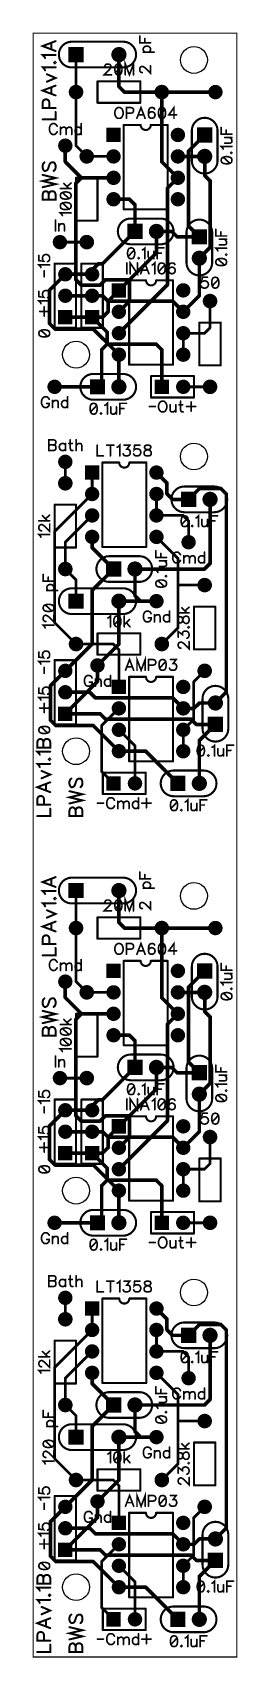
# Model space of a CAD drawing. Extents: x 0 to 0.95, y 0 to 7.58.
import ezdxf

# ---------------------------------------------------------------- set-up
doc = ezdxf.new("R2010")
doc.units = 0
for name, color, linetype in [('Board_Outline', 13, 'CONTINUOUS'), ('Bottom', 6, 'CONTINUOUS'), ('Bottom_Mask', 10, 'CONTINUOUS'), ('Drill_Bottom', 8, 'CONTINUOUS'), ('Drill_Top', 7, 'CONTINUOUS'), ('Top', 5, 'CONTINUOUS'), ('Top_Assy', 1, 'CONTINUOUS'), ('Top_Mask', 3, 'CONTINUOUS'), ('Top_Silk', 2, 'CONTINUOUS')]:
    doc.layers.add(name, color=color, linetype=linetype)

msp = doc.modelspace()

# ---------------------------------------------------------------- linework, layer by layer
at = {"layer": 'Board_Outline', "linetype": 'CONTINUOUS', "const_width": 0.006}
msp.add_lwpolyline([(0, 0), (0.95, 0), (0.95, 7.575), (0, 7.575), (0, 0)], dxfattribs=at)
at = {"layer": 'Bottom', "linetype": 'CONTINUOUS'}
for points, const_width in [([(0.4157, 7.475, 1), (0.3843, 7.475, 1), (0.4157, 7.475, 1)], 0.0315), ([(0.1968, 7.475, 1), (0.2032, 7.475, 1), (0.1968, 7.475, 1)], 0.0065), ([(0.3958, 7.475, 1), (0.4042, 7.475, 1), (0.3958, 7.475, 1)], 0.0085), ([(0.215, 7.3, 1), (0.185, 7.3, 1), (0.215, 7.3, 1)], 0.03), ([(0.1968, 7.3, 1), (0.2032, 7.3, 1), (0.1968, 7.3, 1)], 0.0065), ([(0.1968, 7.3, 1), (0.2032, 7.3, 1), (0.1968, 7.3, 1)], 0.0065), ([(0.3958, 7.326, 1), (0.4042, 7.326, 1), (0.3958, 7.326, 1)], 0.0085), ([(0.3958, 7.326, 1), (0.4042, 7.326, 1), (0.3958, 7.326, 1)], 0.0085), ([(0.4217, 7.3, 1), (0.4302, 7.3, 1), (0.4217, 7.3, 1)], 0.0085), ([(0.4217, 7.3, 1), (0.4302, 7.3, 1), (0.4217, 7.3, 1)], 0.0085), ([(0.615, 7.3, 1), (0.585, 7.3, 1), (0.615, 7.3, 1)], 0.03), ([(0.5958, 7.3, 1), (0.6042, 7.3, 1), (0.5958, 7.3, 1)], 0.0085), ([(0.5958, 7.3, 1), (0.6042, 7.3, 1), (0.5958, 7.3, 1)], 0.0085), ([(0.8648, 7.3, 1), (0.8352, 7.3, 1), (0.8648, 7.3, 1)], 0.0295), ([(0.6898, 7.1, 1), (0.6602, 7.1, 1), (0.6898, 7.1, 1)], 0.0295), ([(0.1648, 7.05, 1), (0.1352, 7.05, 1), (0.1648, 7.05, 1)], 0.0295), ([(0.1457, 7.05, 1), (0.1543, 7.05, 1), (0.1457, 7.05, 1)], 0.0085), ([(0.1968, 7.05, 1), (0.2032, 7.05, 1), (0.1968, 7.05, 1)], 0.0065), ([(0.1968, 7.05, 1), (0.2032, 7.05, 1), (0.1968, 7.05, 1)], 0.0065), ([(0.7957, 7.1, 1), (0.8043, 7.1, 1), (0.7957, 7.1, 1)], 0.0085), ([(0.1457, 6.975, 1), (0.1543, 6.975, 1), (0.1457, 6.975, 1)], 0.0085), ([(0.1457, 6.975, 1), (0.1543, 6.975, 1), (0.1457, 6.975, 1)], 0.0085), ([(0.265, 7, 1), (0.235, 7, 1), (0.265, 7, 1)], 0.03), ([(0.2468, 7, 1), (0.2532, 7, 1), (0.2468, 7, 1)], 0.0065), ([(0.3898, 7, 1), (0.3602, 7, 1), (0.3898, 7, 1)], 0.0295), ([(0.5958, 6.975, 1), (0.6042, 6.975, 1), (0.5958, 6.975, 1)], 0.0085), ([(0.5958, 6.975, 1), (0.6042, 6.975, 1), (0.5958, 6.975, 1)], 0.0085), ([(0.6898, 7, 1), (0.6602, 7, 1), (0.6898, 7, 1)], 0.0295), ([(0.7198, 7.024, 1), (0.7283, 7.024, 1), (0.7198, 7.024, 1)], 0.0085), ([(0.7198, 7.024, 1), (0.7283, 7.024, 1), (0.7198, 7.024, 1)], 0.0085), ([(0.8157, 7, 1), (0.7843, 7, 1), (0.8157, 7, 1)], 0.0315), ([(0.7957, 7, 1), (0.8043, 7, 1), (0.7957, 7, 1)], 0.0085), ([(0.2208, 6.9, 1), (0.2293, 6.9, 1), (0.2208, 6.9, 1)], 0.0085), ([(0.2208, 6.9, 1), (0.2293, 6.9, 1), (0.2208, 6.9, 1)], 0.0085), ([(0.2208, 6.9, 1), (0.2293, 6.9, 1), (0.2208, 6.9, 1)], 0.0085), ([(0.2208, 6.9, 1), (0.2293, 6.9, 1), (0.2208, 6.9, 1)], 0.0085), ([(0.3898, 6.9, 1), (0.3602, 6.9, 1), (0.3898, 6.9, 1)], 0.0295), ([(0.3708, 6.9, 1), (0.3792, 6.9, 1), (0.3708, 6.9, 1)], 0.0085), ([(0.6898, 6.9, 1), (0.6602, 6.9, 1), (0.6898, 6.9, 1)], 0.0295), ([(0.6707, 6.9, 1), (0.6792, 6.9, 1), (0.6707, 6.9, 1)], 0.0085), ([(0.6707, 6.9, 1), (0.6792, 6.9, 1), (0.6707, 6.9, 1)], 0.0085), ([(0.7957, 6.911, 1), (0.8043, 6.911, 1), (0.7957, 6.911, 1)], 0.0085), ([(0.7957, 6.911, 1), (0.8043, 6.911, 1), (0.7957, 6.911, 1)], 0.0085), ([(0.1948, 6.874, 1), (0.2033, 6.874, 1), (0.1948, 6.874, 1)], 0.0085), ([(0.1948, 6.874, 1), (0.2033, 6.874, 1), (0.1948, 6.874, 1)], 0.0085), ([(0.3898, 6.8, 1), (0.3602, 6.8, 1), (0.3898, 6.8, 1)], 0.0295), ([(0.6217, 6.851, 1), (0.6302, 6.851, 1), (0.6217, 6.851, 1)], 0.0085), ([(0.6217, 6.851, 1), (0.6302, 6.851, 1), (0.6217, 6.851, 1)], 0.0085), ([(0.6898, 6.8, 1), (0.6602, 6.8, 1), (0.6898, 6.8, 1)], 0.0295), ([(0.8217, 6.885, 1), (0.8302, 6.885, 1), (0.8217, 6.885, 1)], 0.0085), ([(0.8217, 6.885, 1), (0.8302, 6.885, 1), (0.8217, 6.885, 1)], 0.0085), ([(0.3708, 6.8, 1), (0.3792, 6.8, 1), (0.3708, 6.8, 1)], 0.0085), ([(0.4448, 6.8, 1), (0.4533, 6.8, 1), (0.4448, 6.8, 1)], 0.0085), ([(0.4448, 6.8, 1), (0.4533, 6.8, 1), (0.4448, 6.8, 1)], 0.0085), ([(0.4707, 6.774, 1), (0.4792, 6.774, 1), (0.4707, 6.774, 1)], 0.0085), ([(0.4707, 6.774, 1), (0.4792, 6.774, 1), (0.4707, 6.774, 1)], 0.0085), ([(0.5907, 6.65, 1), (0.5593, 6.65, 1), (0.5907, 6.65, 1)], 0.0315), ([(0.7198, 6.676, 1), (0.7283, 6.676, 1), (0.7198, 6.676, 1)], 0.0085), ([(0.7198, 6.676, 1), (0.7283, 6.676, 1), (0.7198, 6.676, 1)], 0.0085), ([(0.1398, 6.6, 1), (0.1102, 6.6, 1), (0.1398, 6.6, 1)], 0.0295), ([(0.265, 6.6, 1), (0.235, 6.6, 1), (0.265, 6.6, 1)], 0.03), ([(0.4707, 6.65, 1), (0.4792, 6.65, 1), (0.4707, 6.65, 1)], 0.0085), ([(0.4707, 6.65, 1), (0.4792, 6.65, 1), (0.4707, 6.65, 1)], 0.0085), ([(0.7708, 6.625, 1), (0.7792, 6.625, 1), (0.7708, 6.625, 1)], 0.0085), ([(0.7907, 6.525, 1), (0.7593, 6.525, 1), (0.7907, 6.525, 1)], 0.0315), ([(0.7708, 6.525, 1), (0.7792, 6.525, 1), (0.7708, 6.525, 1)], 0.0085), ([(0.7708, 6.525, 1), (0.7792, 6.525, 1), (0.7708, 6.525, 1)], 0.0085), ([(0.8217, 6.576, 1), (0.8302, 6.576, 1), (0.8217, 6.576, 1)], 0.0085), ([(0.8217, 6.576, 1), (0.8302, 6.576, 1), (0.8217, 6.576, 1)], 0.0085), ([(0.1648, 6.45, 1), (0.1352, 6.45, 1), (0.1648, 6.45, 1)], 0.0295), ([(0.2898, 6.45, 1), (0.2602, 6.45, 1), (0.2898, 6.45, 1)], 0.0295), ([(0.2708, 6.4695, 1), (0.2793, 6.4695, 1), (0.2708, 6.4695, 1)], 0.0085), ([(0.2708, 6.4695, 1), (0.2793, 6.4695, 1), (0.2708, 6.4695, 1)], 0.0085), ([(0.2708, 6.45, 1), (0.2793, 6.45, 1), (0.2708, 6.45, 1)], 0.0085), ([(0.3003, 6.499, 1), (0.3088, 6.499, 1), (0.3003, 6.499, 1)], 0.0085), ([(0.3003, 6.499, 1), (0.3088, 6.499, 1), (0.3003, 6.499, 1)], 0.0085), ([(0.3198, 6.499, 1), (0.3283, 6.499, 1), (0.3198, 6.499, 1)], 0.0085), ([(0.3198, 6.499, 1), (0.3283, 6.499, 1), (0.3198, 6.499, 1)], 0.0085), ([(0.1648, 6.35, 1), (0.1352, 6.35, 1), (0.1648, 6.35, 1)], 0.0295), ([(0.1948, 6.425, 1), (0.2033, 6.425, 1), (0.1948, 6.425, 1)], 0.0085), ([(0.1948, 6.425, 1), (0.2033, 6.425, 1), (0.1948, 6.425, 1)], 0.0085), ([(0.2208, 6.399, 1), (0.2293, 6.399, 1), (0.2208, 6.399, 1)], 0.0085), ([(0.2208, 6.399, 1), (0.2293, 6.399, 1), (0.2208, 6.399, 1)], 0.0085), ([(0.2898, 6.35, 1), (0.2602, 6.35, 1), (0.2898, 6.35, 1)], 0.0295), ([(0.3073, 6.399, 1), (0.3158, 6.399, 1), (0.3073, 6.399, 1)], 0.0085), ([(0.3073, 6.399, 1), (0.3158, 6.399, 1), (0.3073, 6.399, 1)], 0.0085), ([(0.3323, 6.424, 1), (0.3408, 6.424, 1), (0.3323, 6.424, 1)], 0.0085), ([(0.3323, 6.424, 1), (0.3408, 6.424, 1), (0.3323, 6.424, 1)], 0.0085), ([(0.3958, 6.375, 1), (0.4042, 6.375, 1), (0.3958, 6.375, 1)], 0.0085), ([(0.4448, 6.424, 1), (0.4533, 6.424, 1), (0.4448, 6.424, 1)], 0.0085), ([(0.4448, 6.424, 1), (0.4533, 6.424, 1), (0.4448, 6.424, 1)], 0.0085), ([(0.6217, 6.401, 1), (0.6302, 6.401, 1), (0.6217, 6.401, 1)], 0.0085), ([(0.6217, 6.401, 1), (0.6302, 6.401, 1), (0.6217, 6.401, 1)], 0.0085), ([(0.7148, 6.375, 1), (0.6852, 6.375, 1), (0.7148, 6.375, 1)], 0.0295), ([(0.3458, 6.325, 1), (0.3542, 6.325, 1), (0.3458, 6.325, 1)], 0.0085), ([(0.3458, 6.325, 1), (0.3542, 6.325, 1), (0.3458, 6.325, 1)], 0.0085), ([(0.4148, 6.275, 1), (0.3852, 6.275, 1), (0.4148, 6.275, 1)], 0.0295), ([(0.4448, 6.324, 1), (0.4533, 6.324, 1), (0.4448, 6.324, 1)], 0.0085), ([(0.4448, 6.324, 1), (0.4533, 6.324, 1), (0.4448, 6.324, 1)], 0.0085), ([(0.7148, 6.275, 1), (0.6852, 6.275, 1), (0.7148, 6.275, 1)], 0.0295), ([(0.7708, 6.35, 1), (0.7792, 6.35, 1), (0.7708, 6.35, 1)], 0.0085), ([(0.7708, 6.35, 1), (0.7792, 6.35, 1), (0.7708, 6.35, 1)], 0.0085), ([(0.84, 6.325, 1), (0.81, 6.325, 1), (0.84, 6.325, 1)], 0.03), ([(0.8218, 6.325, 1), (0.8282, 6.325, 1), (0.8218, 6.325, 1)], 0.0065), ([(0.2708, 6.25, 1), (0.2793, 6.25, 1), (0.2708, 6.25, 1)], 0.0085), ([(0.2708, 6.25, 1), (0.2793, 6.25, 1), (0.2708, 6.25, 1)], 0.0085), ([(0.3198, 6.25, 1), (0.3283, 6.25, 1), (0.3198, 6.25, 1)], 0.0085), ([(0.3198, 6.25, 1), (0.3283, 6.25, 1), (0.3198, 6.25, 1)], 0.0085), ([(0.3458, 6.276, 1), (0.3542, 6.276, 1), (0.3458, 6.276, 1)], 0.0085), ([(0.3458, 6.276, 1), (0.3542, 6.276, 1), (0.3458, 6.276, 1)], 0.0085), ([(0.3958, 6.275, 1), (0.4042, 6.275, 1), (0.3958, 6.275, 1)], 0.0085), ([(0.6957, 6.275, 1), (0.7043, 6.275, 1), (0.6957, 6.275, 1)], 0.0085), ([(0.3412, 6.1795, 1), (0.3497, 6.1795, 1), (0.3412, 6.1795, 1)], 0.0085), ([(0.3412, 6.1795, 1), (0.3497, 6.1795, 1), (0.3412, 6.1795, 1)], 0.0085), ([(0.4148, 6.175, 1), (0.3852, 6.175, 1), (0.4148, 6.175, 1)], 0.0295), ([(0.3958, 6.175, 1), (0.4042, 6.175, 1), (0.3958, 6.175, 1)], 0.0085), ([(0.7148, 6.175, 1), (0.6852, 6.175, 1), (0.7148, 6.175, 1)], 0.0295), ([(0.6968, 6.175, 1), (0.7032, 6.175, 1), (0.6968, 6.175, 1)], 0.0065), ([(0.6968, 6.175, 1), (0.7032, 6.175, 1), (0.6968, 6.175, 1)], 0.0065), ([(0.7958, 6.175, 1), (0.8023, 6.175, 1), (0.7958, 6.175, 1)], 0.0065), ([(0.7958, 6.175, 1), (0.8023, 6.175, 1), (0.7958, 6.175, 1)], 0.0065), ([(0.8218, 6.201, 1), (0.8282, 6.201, 1), (0.8218, 6.201, 1)], 0.0065), ([(0.8218, 6.201, 1), (0.8282, 6.201, 1), (0.8218, 6.201, 1)], 0.0065), ([(0.3152, 6.098, 1), (0.3237, 6.098, 1), (0.3152, 6.098, 1)], 0.0085), ([(0.3152, 6.098, 1), (0.3237, 6.098, 1), (0.3152, 6.098, 1)], 0.0085), ([(0.3412, 6.124, 1), (0.3497, 6.124, 1), (0.3412, 6.124, 1)], 0.0085), ([(0.3412, 6.124, 1), (0.3497, 6.124, 1), (0.3412, 6.124, 1)], 0.0085), ([(0.3412, 6.124, 1), (0.3497, 6.124, 1), (0.3412, 6.124, 1)], 0.0085), ([(0.4148, 6.075, 1), (0.3852, 6.075, 1), (0.4148, 6.075, 1)], 0.0295), ([(0.3958, 6.075, 1), (0.4042, 6.075, 1), (0.3958, 6.075, 1)], 0.0085), ([(0.5698, 6.124, 1), (0.5783, 6.124, 1), (0.5698, 6.124, 1)], 0.0085), ([(0.5698, 6.124, 1), (0.5783, 6.124, 1), (0.5698, 6.124, 1)], 0.0085), ([(0.5958, 6.098, 1), (0.6042, 6.098, 1), (0.5958, 6.098, 1)], 0.0085), ([(0.5958, 6.098, 1), (0.6042, 6.098, 1), (0.5958, 6.098, 1)], 0.0085), ([(0.7148, 6.075, 1), (0.6852, 6.075, 1), (0.7148, 6.075, 1)], 0.0295), ([(0.6968, 6.075, 1), (0.7032, 6.075, 1), (0.6968, 6.075, 1)], 0.0065), ([(0.1148, 5.925, 1), (0.0852, 5.925, 1), (0.1148, 5.925, 1)], 0.0295), ([(0.2958, 5.925, 1), (0.3043, 5.925, 1), (0.2958, 5.925, 1)], 0.0085), ([(0.3152, 5.9445, 1), (0.3237, 5.9445, 1), (0.3152, 5.9445, 1)], 0.0085), ([(0.3152, 5.9445, 1), (0.3237, 5.9445, 1), (0.3152, 5.9445, 1)], 0.0085), ([(0.4157, 5.925, 1), (0.3843, 5.925, 1), (0.4157, 5.925, 1)], 0.0315), ([(0.3958, 5.925, 1), (0.4042, 5.925, 1), (0.3958, 5.925, 1)], 0.0085), ([(0.5958, 5.925, 1), (0.6042, 5.925, 1), (0.5958, 5.925, 1)], 0.0085), ([(0.7148, 5.925, 1), (0.6852, 5.925, 1), (0.7148, 5.925, 1)], 0.0295), ([(0.84, 5.925, 1), (0.81, 5.925, 1), (0.84, 5.925, 1)], 0.03), ([(0.1648, 5.575, 1), (0.1352, 5.575, 1), (0.1648, 5.575, 1)], 0.0295), ([(0.1468, 5.575, 1), (0.1532, 5.575, 1), (0.1468, 5.575, 1)], 0.0065), ([(0.5898, 5.525, 1), (0.5602, 5.525, 1), (0.5898, 5.525, 1)], 0.0295), ([(0.165, 5.475, 1), (0.135, 5.475, 1), (0.165, 5.475, 1)], 0.03), ([(0.1468, 5.475, 1), (0.1532, 5.475, 1), (0.1468, 5.475, 1)], 0.0065), ([(0.2718, 5.525, 1), (0.2782, 5.525, 1), (0.2718, 5.525, 1)], 0.0065), ([(0.7717, 5.451, 1), (0.7802, 5.451, 1), (0.7717, 5.451, 1)], 0.0085), ([(0.7717, 5.451, 1), (0.7802, 5.451, 1), (0.7717, 5.451, 1)], 0.0085), ([(0.8708, 5.451, 1), (0.8793, 5.451, 1), (0.8708, 5.451, 1)], 0.0085), ([(0.8708, 5.451, 1), (0.8793, 5.451, 1), (0.8708, 5.451, 1)], 0.0085), ([(0.2898, 5.425, 1), (0.2602, 5.425, 1), (0.2898, 5.425, 1)], 0.0295), ([(0.2718, 5.425, 1), (0.2782, 5.425, 1), (0.2718, 5.425, 1)], 0.0065), ([(0.2718, 5.425, 1), (0.2782, 5.425, 1), (0.2718, 5.425, 1)], 0.0065), ([(0.5898, 5.425, 1), (0.5602, 5.425, 1), (0.5898, 5.425, 1)], 0.0295), ([(0.5718, 5.425, 1), (0.5782, 5.425, 1), (0.5718, 5.425, 1)], 0.0065), ([(0.7208, 5.4, 1), (0.7292, 5.4, 1), (0.7208, 5.4, 1)], 0.0085), ([(0.8407, 5.4, 1), (0.8093, 5.4, 1), (0.8407, 5.4, 1)], 0.0315), ([(0.8967, 5.425, 1), (0.9052, 5.425, 1), (0.8967, 5.425, 1)], 0.0085), ([(0.8967, 5.425, 1), (0.9052, 5.425, 1), (0.8967, 5.425, 1)], 0.0085), ([(0.2898, 5.325, 1), (0.2602, 5.325, 1), (0.2898, 5.325, 1)], 0.0295), ([(0.2718, 5.325, 1), (0.2782, 5.325, 1), (0.2718, 5.325, 1)], 0.0065), ([(0.5898, 5.325, 1), (0.5602, 5.325, 1), (0.5898, 5.325, 1)], 0.0295), ([(0.5718, 5.325, 1), (0.5782, 5.325, 1), (0.5718, 5.325, 1)], 0.0065), ([(0.5718, 5.325, 1), (0.5782, 5.325, 1), (0.5718, 5.325, 1)], 0.0065), ([(0.6958, 5.325, 1), (0.7023, 5.325, 1), (0.6958, 5.325, 1)], 0.0065), ([(0.6958, 5.325, 1), (0.7023, 5.325, 1), (0.6958, 5.325, 1)], 0.0065), ([(0.0973, 5.2505, 1), (0.1038, 5.2505, 1), (0.0973, 5.2505, 1)], 0.0065), ([(0.0973, 5.2505, 1), (0.1038, 5.2505, 1), (0.0973, 5.2505, 1)], 0.0065), ([(0.2898, 5.225, 1), (0.2602, 5.225, 1), (0.2898, 5.225, 1)], 0.0295), ([(0.2708, 5.225, 1), (0.2793, 5.225, 1), (0.2708, 5.225, 1)], 0.0085), ([(0.5898, 5.225, 1), (0.5602, 5.225, 1), (0.5898, 5.225, 1)], 0.0295), ([(0.5718, 5.225, 1), (0.5782, 5.225, 1), (0.5718, 5.225, 1)], 0.0065), ([(0.7218, 5.299, 1), (0.7282, 5.299, 1), (0.7218, 5.299, 1)], 0.0065), ([(0.7218, 5.299, 1), (0.7282, 5.299, 1), (0.7218, 5.299, 1)], 0.0065), ([(0.1468, 5.2, 1), (0.1532, 5.2, 1), (0.1468, 5.2, 1)], 0.0065), ([(0.1468, 5.2, 1), (0.1532, 5.2, 1), (0.1468, 5.2, 1)], 0.0065), ([(0.2708, 5.175, 1), (0.2793, 5.175, 1), (0.2708, 5.175, 1)], 0.0085), ([(0.2708, 5.175, 1), (0.2793, 5.175, 1), (0.2708, 5.175, 1)], 0.0085), ([(0.7398, 5.2, 1), (0.7102, 5.2, 1), (0.7398, 5.2, 1)], 0.0295), ([(0.7218, 5.2, 1), (0.7282, 5.2, 1), (0.7218, 5.2, 1)], 0.0065), ([(0.165, 5.075, 1), (0.135, 5.075, 1), (0.165, 5.075, 1)], 0.03), ([(0.1468, 5.075, 1), (0.1532, 5.075, 1), (0.1468, 5.075, 1)], 0.0065), ([(0.1468, 5.075, 1), (0.1532, 5.075, 1), (0.1468, 5.075, 1)], 0.0065), ([(0.3708, 5.075, 1), (0.3792, 5.075, 1), (0.3708, 5.075, 1)], 0.0085), ([(0.3708, 5.075, 1), (0.3792, 5.075, 1), (0.3708, 5.075, 1)], 0.0085), ([(0.4907, 5.075, 1), (0.4593, 5.075, 1), (0.4907, 5.075, 1)], 0.0315), ([(0.6722, 5.1245, 1), (0.6787, 5.1245, 1), (0.6722, 5.1245, 1)], 0.0065), ([(0.6722, 5.1245, 1), (0.6787, 5.1245, 1), (0.6722, 5.1245, 1)], 0.0065), ([(0.1968, 5.025, 1), (0.2032, 5.025, 1), (0.1968, 5.025, 1)], 0.0065), ([(0.1968, 5.025, 1), (0.2032, 5.025, 1), (0.1968, 5.025, 1)], 0.0065), ([(0.6722, 5, 1), (0.6787, 5, 1), (0.6722, 5, 1)], 0.0065), ([(0.6722, 5, 1), (0.6787, 5, 1), (0.6722, 5, 1)], 0.0065), ([(0.6722, 5, 1), (0.6787, 5, 1), (0.6722, 5, 1)], 0.0065), ([(0.6722, 5, 1), (0.6787, 5, 1), (0.6722, 5, 1)], 0.0065), ([(0.815, 5, 1), (0.785, 5, 1), (0.815, 5, 1)], 0.03), ([(0.7968, 5, 1), (0.8032, 5, 1), (0.7968, 5, 1)], 0.0065), ([(0.1968, 4.925, 1), (0.2032, 4.925, 1), (0.1968, 4.925, 1)], 0.0065), ([(0.2708, 4.975, 1), (0.2793, 4.975, 1), (0.2708, 4.975, 1)], 0.0085), ([(0.2708, 4.975, 1), (0.2793, 4.975, 1), (0.2708, 4.975, 1)], 0.0085), ([(0.4157, 4.925, 1), (0.3843, 4.925, 1), (0.4157, 4.925, 1)], 0.0315), ([(0.3958, 4.925, 1), (0.4042, 4.925, 1), (0.3958, 4.925, 1)], 0.0085), ([(0.3958, 4.925, 1), (0.4042, 4.925, 1), (0.3958, 4.925, 1)], 0.0085), ([(0.5898, 4.925, 1), (0.5602, 4.925, 1), (0.5898, 4.925, 1)], 0.0295), ([(0.5707, 4.925, 1), (0.5792, 4.925, 1), (0.5707, 4.925, 1)], 0.0085), ([(0.0973, 4.8245, 1), (0.1038, 4.8245, 1), (0.0973, 4.8245, 1)], 0.0065), ([(0.0973, 4.8245, 1), (0.1038, 4.8245, 1), (0.0973, 4.8245, 1)], 0.0065), ([(0.6722, 4.8005, 1), (0.6787, 4.8005, 1), (0.6722, 4.8005, 1)], 0.0065), ([(0.6722, 4.8005, 1), (0.6787, 4.8005, 1), (0.6722, 4.8005, 1)], 0.0065), ([(0.215, 4.725, 1), (0.185, 4.725, 1), (0.215, 4.725, 1)], 0.03), ([(0.1968, 4.725, 1), (0.2032, 4.725, 1), (0.1968, 4.725, 1)], 0.0065), ([(0.2708, 4.725, 1), (0.2793, 4.725, 1), (0.2708, 4.725, 1)], 0.0085), ([(0.2708, 4.725, 1), (0.2793, 4.725, 1), (0.2708, 4.725, 1)], 0.0085), ([(0.3958, 4.725, 1), (0.4042, 4.725, 1), (0.3958, 4.725, 1)], 0.0085), ([(0.3958, 4.725, 1), (0.4042, 4.725, 1), (0.3958, 4.725, 1)], 0.0085), ([(0.615, 4.725, 1), (0.585, 4.725, 1), (0.615, 4.725, 1)], 0.03), ([(0.5968, 4.725, 1), (0.6032, 4.725, 1), (0.5968, 4.725, 1)], 0.0065), ([(0.1648, 4.6, 1), (0.1352, 4.6, 1), (0.1648, 4.6, 1)], 0.0295), ([(0.3148, 4.625, 1), (0.2852, 4.625, 1), (0.3148, 4.625, 1)], 0.0295), ([(0.2958, 4.625, 1), (0.3043, 4.625, 1), (0.2958, 4.625, 1)], 0.0085), ([(0.2958, 4.625, 1), (0.3043, 4.625, 1), (0.2958, 4.625, 1)], 0.0085), ([(0.815, 4.6, 1), (0.785, 4.6, 1), (0.815, 4.6, 1)], 0.03), ([(0.1457, 4.6, 1), (0.1543, 4.6, 1), (0.1457, 4.6, 1)], 0.0085), ([(0.2958, 4.55, 1), (0.3043, 4.55, 1), (0.2958, 4.55, 1)], 0.0085), ([(0.2958, 4.55, 1), (0.3043, 4.55, 1), (0.2958, 4.55, 1)], 0.0085), ([(0.7148, 4.525, 1), (0.6852, 4.525, 1), (0.7148, 4.525, 1)], 0.0295), ([(0.7458, 4.549, 1), (0.7523, 4.549, 1), (0.7458, 4.549, 1)], 0.0065), ([(0.7458, 4.549, 1), (0.7523, 4.549, 1), (0.7458, 4.549, 1)], 0.0065), ([(0.7968, 4.6, 1), (0.8032, 4.6, 1), (0.7968, 4.6, 1)], 0.0065), ([(0.1648, 4.5, 1), (0.1352, 4.5, 1), (0.1648, 4.5, 1)], 0.0295), ([(0.8657, 4.45, 1), (0.8343, 4.45, 1), (0.8657, 4.45, 1)], 0.0315), ([(0.8967, 4.501, 1), (0.9052, 4.501, 1), (0.8967, 4.501, 1)], 0.0085), ([(0.8967, 4.501, 1), (0.9052, 4.501, 1), (0.8967, 4.501, 1)], 0.0085), ([(0.1457, 4.4, 1), (0.1543, 4.4, 1), (0.1457, 4.4, 1)], 0.0085), ([(0.4148, 4.425, 1), (0.3852, 4.425, 1), (0.4148, 4.425, 1)], 0.0295), ([(0.3968, 4.425, 1), (0.4032, 4.425, 1), (0.3968, 4.425, 1)], 0.0065), ([(0.7148, 4.425, 1), (0.6852, 4.425, 1), (0.7148, 4.425, 1)], 0.0295), ([(0.8458, 4.45, 1), (0.8543, 4.45, 1), (0.8458, 4.45, 1)], 0.0085), ([(0.3162, 4.3445, 1), (0.3227, 4.3445, 1), (0.3162, 4.3445, 1)], 0.0065), ([(0.3162, 4.3445, 1), (0.3227, 4.3445, 1), (0.3162, 4.3445, 1)], 0.0065), ([(0.4148, 4.325, 1), (0.3852, 4.325, 1), (0.4148, 4.325, 1)], 0.0295), ([(0.3968, 4.325, 1), (0.4032, 4.325, 1), (0.3968, 4.325, 1)], 0.0065), ([(0.7148, 4.325, 1), (0.6852, 4.325, 1), (0.7148, 4.325, 1)], 0.0295), ([(0.6968, 4.325, 1), (0.7032, 4.325, 1), (0.6968, 4.325, 1)], 0.0065), ([(0.6968, 4.325, 1), (0.7032, 4.325, 1), (0.6968, 4.325, 1)], 0.0065), ([(0.6968, 4.325, 1), (0.7032, 4.325, 1), (0.6968, 4.325, 1)], 0.0065), ([(0.7458, 4.374, 1), (0.7523, 4.374, 1), (0.7458, 4.374, 1)], 0.0065), ([(0.7458, 4.374, 1), (0.7523, 4.374, 1), (0.7458, 4.374, 1)], 0.0065), ([(0.8458, 4.35, 1), (0.8543, 4.35, 1), (0.8458, 4.35, 1)], 0.0085), ([(0.4148, 4.225, 1), (0.3852, 4.225, 1), (0.4148, 4.225, 1)], 0.0295), ([(0.4718, 4.25, 1), (0.4782, 4.25, 1), (0.4718, 4.25, 1)], 0.0065), ([(0.4718, 4.25, 1), (0.4782, 4.25, 1), (0.4718, 4.25, 1)], 0.0065), ([(0.7148, 4.225, 1), (0.6852, 4.225, 1), (0.7148, 4.225, 1)], 0.0295), ([(0.7708, 4.275, 1), (0.7792, 4.275, 1), (0.7708, 4.275, 1)], 0.0085), ([(0.7708, 4.275, 1), (0.7792, 4.275, 1), (0.7708, 4.275, 1)], 0.0085), ([(0.6968, 4.225, 1), (0.7032, 4.225, 1), (0.6968, 4.225, 1)], 0.0065), ([(0.3162, 4.1305, 1), (0.3227, 4.1305, 1), (0.3162, 4.1305, 1)], 0.0065), ([(0.3162, 4.1305, 1), (0.3227, 4.1305, 1), (0.3162, 4.1305, 1)], 0.0065), ([(0.4898, 4.075, 1), (0.4602, 4.075, 1), (0.4898, 4.075, 1)], 0.0295), ([(0.7907, 4.075, 1), (0.7593, 4.075, 1), (0.7907, 4.075, 1)], 0.0315), ([(0.3718, 4.075, 1), (0.3782, 4.075, 1), (0.3718, 4.075, 1)], 0.0065), ([(0.4718, 4.075, 1), (0.4782, 4.075, 1), (0.4718, 4.075, 1)], 0.0065), ([(0.7708, 4.075, 1), (0.7792, 4.075, 1), (0.7708, 4.075, 1)], 0.0085), ([(0.1968, 3.575, 1), (0.2032, 3.575, 1), (0.1968, 3.575, 1)], 0.0065), ([(0.4157, 3.575, 1), (0.3843, 3.575, 1), (0.4157, 3.575, 1)], 0.0315), ([(0.3958, 3.575, 1), (0.4042, 3.575, 1), (0.3958, 3.575, 1)], 0.0085), ([(0.215, 3.4, 1), (0.185, 3.4, 1), (0.215, 3.4, 1)], 0.03), ([(0.3958, 3.426, 1), (0.4042, 3.426, 1), (0.3958, 3.426, 1)], 0.0085), ([(0.3958, 3.426, 1), (0.4042, 3.426, 1), (0.3958, 3.426, 1)], 0.0085), ([(0.615, 3.4, 1), (0.585, 3.4, 1), (0.615, 3.4, 1)], 0.03), ([(0.8648, 3.4, 1), (0.8352, 3.4, 1), (0.8648, 3.4, 1)], 0.0295), ([(0.1968, 3.4, 1), (0.2032, 3.4, 1), (0.1968, 3.4, 1)], 0.0065), ([(0.1968, 3.4, 1), (0.2032, 3.4, 1), (0.1968, 3.4, 1)], 0.0065), ([(0.1968, 3.4, 1), (0.2032, 3.4, 1), (0.1968, 3.4, 1)], 0.0065), ([(0.4217, 3.4, 1), (0.4302, 3.4, 1), (0.4217, 3.4, 1)], 0.0085), ([(0.4217, 3.4, 1), (0.4302, 3.4, 1), (0.4217, 3.4, 1)], 0.0085), ([(0.5958, 3.4, 1), (0.6042, 3.4, 1), (0.5958, 3.4, 1)], 0.0085), ([(0.5958, 3.4, 1), (0.6042, 3.4, 1), (0.5958, 3.4, 1)], 0.0085), ([(0.6898, 3.2, 1), (0.6602, 3.2, 1), (0.6898, 3.2, 1)], 0.0295), ([(0.7957, 3.2, 1), (0.8043, 3.2, 1), (0.7957, 3.2, 1)], 0.0085), ([(0.1648, 3.15, 1), (0.1352, 3.15, 1), (0.1648, 3.15, 1)], 0.0295), ([(0.1457, 3.15, 1), (0.1543, 3.15, 1), (0.1457, 3.15, 1)], 0.0085), ([(0.1968, 3.15, 1), (0.2032, 3.15, 1), (0.1968, 3.15, 1)], 0.0065), ([(0.1968, 3.15, 1), (0.2032, 3.15, 1), (0.1968, 3.15, 1)], 0.0065), ([(0.265, 3.1, 1), (0.235, 3.1, 1), (0.265, 3.1, 1)], 0.03), ([(0.3898, 3.1, 1), (0.3602, 3.1, 1), (0.3898, 3.1, 1)], 0.0295), ([(0.6898, 3.1, 1), (0.6602, 3.1, 1), (0.6898, 3.1, 1)], 0.0295), ([(0.7198, 3.124, 1), (0.7283, 3.124, 1), (0.7198, 3.124, 1)], 0.0085), ([(0.7198, 3.124, 1), (0.7283, 3.124, 1), (0.7198, 3.124, 1)], 0.0085), ([(0.8157, 3.1, 1), (0.7843, 3.1, 1), (0.8157, 3.1, 1)], 0.0315), ([(0.7957, 3.1, 1), (0.8043, 3.1, 1), (0.7957, 3.1, 1)], 0.0085), ([(0.1457, 3.075, 1), (0.1543, 3.075, 1), (0.1457, 3.075, 1)], 0.0085), ([(0.1457, 3.075, 1), (0.1543, 3.075, 1), (0.1457, 3.075, 1)], 0.0085), ([(0.2468, 3.1, 1), (0.2532, 3.1, 1), (0.2468, 3.1, 1)], 0.0065), ([(0.5958, 3.075, 1), (0.6042, 3.075, 1), (0.5958, 3.075, 1)], 0.0085), ([(0.5958, 3.075, 1), (0.6042, 3.075, 1), (0.5958, 3.075, 1)], 0.0085), ([(0.1948, 2.974, 1), (0.2033, 2.974, 1), (0.1948, 2.974, 1)], 0.0085), ([(0.1948, 2.974, 1), (0.2033, 2.974, 1), (0.1948, 2.974, 1)], 0.0085), ([(0.2208, 3, 1), (0.2293, 3, 1), (0.2208, 3, 1)], 0.0085), ([(0.2208, 3, 1), (0.2293, 3, 1), (0.2208, 3, 1)], 0.0085), ([(0.2208, 3, 1), (0.2293, 3, 1), (0.2208, 3, 1)], 0.0085), ([(0.2208, 3, 1), (0.2293, 3, 1), (0.2208, 3, 1)], 0.0085), ([(0.3898, 3, 1), (0.3602, 3, 1), (0.3898, 3, 1)], 0.0295), ([(0.3708, 3, 1), (0.3792, 3, 1), (0.3708, 3, 1)], 0.0085), ([(0.6217, 2.951, 1), (0.6302, 2.951, 1), (0.6217, 2.951, 1)], 0.0085), ([(0.6217, 2.951, 1), (0.6302, 2.951, 1), (0.6217, 2.951, 1)], 0.0085), ([(0.6898, 3, 1), (0.6602, 3, 1), (0.6898, 3, 1)], 0.0295), ([(0.6707, 3, 1), (0.6792, 3, 1), (0.6707, 3, 1)], 0.0085), ([(0.6707, 3, 1), (0.6792, 3, 1), (0.6707, 3, 1)], 0.0085), ([(0.7957, 3.011, 1), (0.8043, 3.011, 1), (0.7957, 3.011, 1)], 0.0085), ([(0.7957, 3.011, 1), (0.8043, 3.011, 1), (0.7957, 3.011, 1)], 0.0085), ([(0.8217, 2.985, 1), (0.8302, 2.985, 1), (0.8217, 2.985, 1)], 0.0085), ([(0.8217, 2.985, 1), (0.8302, 2.985, 1), (0.8217, 2.985, 1)], 0.0085), ([(0.3898, 2.9, 1), (0.3602, 2.9, 1), (0.3898, 2.9, 1)], 0.0295), ([(0.3708, 2.9, 1), (0.3792, 2.9, 1), (0.3708, 2.9, 1)], 0.0085), ([(0.4448, 2.9, 1), (0.4533, 2.9, 1), (0.4448, 2.9, 1)], 0.0085), ([(0.4448, 2.9, 1), (0.4533, 2.9, 1), (0.4448, 2.9, 1)], 0.0085), ([(0.4707, 2.874, 1), (0.4792, 2.874, 1), (0.4707, 2.874, 1)], 0.0085), ([(0.4707, 2.874, 1), (0.4792, 2.874, 1), (0.4707, 2.874, 1)], 0.0085), ([(0.6898, 2.9, 1), (0.6602, 2.9, 1), (0.6898, 2.9, 1)], 0.0295), ([(0.1398, 2.7, 1), (0.1102, 2.7, 1), (0.1398, 2.7, 1)], 0.0295), ([(0.265, 2.7, 1), (0.235, 2.7, 1), (0.265, 2.7, 1)], 0.03), ([(0.4707, 2.75, 1), (0.4792, 2.75, 1), (0.4707, 2.75, 1)], 0.0085), ([(0.4707, 2.75, 1), (0.4792, 2.75, 1), (0.4707, 2.75, 1)], 0.0085), ([(0.5907, 2.75, 1), (0.5593, 2.75, 1), (0.5907, 2.75, 1)], 0.0315), ([(0.7198, 2.776, 1), (0.7283, 2.776, 1), (0.7198, 2.776, 1)], 0.0085), ([(0.7198, 2.776, 1), (0.7283, 2.776, 1), (0.7198, 2.776, 1)], 0.0085), ([(0.7708, 2.725, 1), (0.7792, 2.725, 1), (0.7708, 2.725, 1)], 0.0085), ([(0.7907, 2.625, 1), (0.7593, 2.625, 1), (0.7907, 2.625, 1)], 0.0315), ([(0.8217, 2.676, 1), (0.8302, 2.676, 1), (0.8217, 2.676, 1)], 0.0085), ([(0.8217, 2.676, 1), (0.8302, 2.676, 1), (0.8217, 2.676, 1)], 0.0085), ([(0.1648, 2.55, 1), (0.1352, 2.55, 1), (0.1648, 2.55, 1)], 0.0295), ([(0.2898, 2.55, 1), (0.2602, 2.55, 1), (0.2898, 2.55, 1)], 0.0295), ([(0.2708, 2.5695, 1), (0.2793, 2.5695, 1), (0.2708, 2.5695, 1)], 0.0085), ([(0.2708, 2.5695, 1), (0.2793, 2.5695, 1), (0.2708, 2.5695, 1)], 0.0085), ([(0.3003, 2.599, 1), (0.3088, 2.599, 1), (0.3003, 2.599, 1)], 0.0085), ([(0.3003, 2.599, 1), (0.3088, 2.599, 1), (0.3003, 2.599, 1)], 0.0085), ([(0.3198, 2.599, 1), (0.3283, 2.599, 1), (0.3198, 2.599, 1)], 0.0085), ([(0.3198, 2.599, 1), (0.3283, 2.599, 1), (0.3198, 2.599, 1)], 0.0085), ([(0.7708, 2.625, 1), (0.7792, 2.625, 1), (0.7708, 2.625, 1)], 0.0085), ([(0.7708, 2.625, 1), (0.7792, 2.625, 1), (0.7708, 2.625, 1)], 0.0085), ([(0.1948, 2.525, 1), (0.2033, 2.525, 1), (0.1948, 2.525, 1)], 0.0085), ([(0.1948, 2.525, 1), (0.2033, 2.525, 1), (0.1948, 2.525, 1)], 0.0085), ([(0.2208, 2.499, 1), (0.2293, 2.499, 1), (0.2208, 2.499, 1)], 0.0085), ([(0.2208, 2.499, 1), (0.2293, 2.499, 1), (0.2208, 2.499, 1)], 0.0085), ([(0.2708, 2.55, 1), (0.2793, 2.55, 1), (0.2708, 2.55, 1)], 0.0085), ([(0.3073, 2.499, 1), (0.3158, 2.499, 1), (0.3073, 2.499, 1)], 0.0085), ([(0.3073, 2.499, 1), (0.3158, 2.499, 1), (0.3073, 2.499, 1)], 0.0085), ([(0.3323, 2.524, 1), (0.3408, 2.524, 1), (0.3323, 2.524, 1)], 0.0085), ([(0.3323, 2.524, 1), (0.3408, 2.524, 1), (0.3323, 2.524, 1)], 0.0085), ([(0.4448, 2.524, 1), (0.4533, 2.524, 1), (0.4448, 2.524, 1)], 0.0085), ([(0.4448, 2.524, 1), (0.4533, 2.524, 1), (0.4448, 2.524, 1)], 0.0085), ([(0.6217, 2.501, 1), (0.6302, 2.501, 1), (0.6217, 2.501, 1)], 0.0085), ([(0.6217, 2.501, 1), (0.6302, 2.501, 1), (0.6217, 2.501, 1)], 0.0085), ([(0.7148, 2.475, 1), (0.6852, 2.475, 1), (0.7148, 2.475, 1)], 0.0295), ([(0.1648, 2.45, 1), (0.1352, 2.45, 1), (0.1648, 2.45, 1)], 0.0295), ([(0.2898, 2.45, 1), (0.2602, 2.45, 1), (0.2898, 2.45, 1)], 0.0295), ([(0.3458, 2.425, 1), (0.3542, 2.425, 1), (0.3458, 2.425, 1)], 0.0085), ([(0.3458, 2.425, 1), (0.3542, 2.425, 1), (0.3458, 2.425, 1)], 0.0085), ([(0.3958, 2.475, 1), (0.4042, 2.475, 1), (0.3958, 2.475, 1)], 0.0085), ([(0.4448, 2.424, 1), (0.4533, 2.424, 1), (0.4448, 2.424, 1)], 0.0085), ([(0.4448, 2.424, 1), (0.4533, 2.424, 1), (0.4448, 2.424, 1)], 0.0085), ([(0.7708, 2.45, 1), (0.7792, 2.45, 1), (0.7708, 2.45, 1)], 0.0085), ([(0.7708, 2.45, 1), (0.7792, 2.45, 1), (0.7708, 2.45, 1)], 0.0085), ([(0.84, 2.425, 1), (0.81, 2.425, 1), (0.84, 2.425, 1)], 0.03), ([(0.8218, 2.425, 1), (0.8282, 2.425, 1), (0.8218, 2.425, 1)], 0.0065), ([(0.2708, 2.35, 1), (0.2793, 2.35, 1), (0.2708, 2.35, 1)], 0.0085), ([(0.2708, 2.35, 1), (0.2793, 2.35, 1), (0.2708, 2.35, 1)], 0.0085), ([(0.3198, 2.35, 1), (0.3283, 2.35, 1), (0.3198, 2.35, 1)], 0.0085), ([(0.3198, 2.35, 1), (0.3283, 2.35, 1), (0.3198, 2.35, 1)], 0.0085), ([(0.3458, 2.376, 1), (0.3542, 2.376, 1), (0.3458, 2.376, 1)], 0.0085), ([(0.3458, 2.376, 1), (0.3542, 2.376, 1), (0.3458, 2.376, 1)], 0.0085), ([(0.4148, 2.375, 1), (0.3852, 2.375, 1), (0.4148, 2.375, 1)], 0.0295), ([(0.3958, 2.375, 1), (0.4042, 2.375, 1), (0.3958, 2.375, 1)], 0.0085), ([(0.7148, 2.375, 1), (0.6852, 2.375, 1), (0.7148, 2.375, 1)], 0.0295), ([(0.6957, 2.375, 1), (0.7043, 2.375, 1), (0.6957, 2.375, 1)], 0.0085), ([(0.3412, 2.2795, 1), (0.3497, 2.2795, 1), (0.3412, 2.2795, 1)], 0.0085), ([(0.3412, 2.2795, 1), (0.3497, 2.2795, 1), (0.3412, 2.2795, 1)], 0.0085), ([(0.4148, 2.275, 1), (0.3852, 2.275, 1), (0.4148, 2.275, 1)], 0.0295), ([(0.3958, 2.275, 1), (0.4042, 2.275, 1), (0.3958, 2.275, 1)], 0.0085), ([(0.7148, 2.275, 1), (0.6852, 2.275, 1), (0.7148, 2.275, 1)], 0.0295), ([(0.6968, 2.275, 1), (0.7032, 2.275, 1), (0.6968, 2.275, 1)], 0.0065), ([(0.6968, 2.275, 1), (0.7032, 2.275, 1), (0.6968, 2.275, 1)], 0.0065), ([(0.6968, 2.275, 1), (0.7032, 2.275, 1), (0.6968, 2.275, 1)], 0.0065), ([(0.7958, 2.275, 1), (0.8023, 2.275, 1), (0.7958, 2.275, 1)], 0.0065), ([(0.7958, 2.275, 1), (0.8023, 2.275, 1), (0.7958, 2.275, 1)], 0.0065), ([(0.8218, 2.301, 1), (0.8282, 2.301, 1), (0.8218, 2.301, 1)], 0.0065), ([(0.8218, 2.301, 1), (0.8282, 2.301, 1), (0.8218, 2.301, 1)], 0.0065), ([(0.3152, 2.198, 1), (0.3237, 2.198, 1), (0.3152, 2.198, 1)], 0.0085), ([(0.3152, 2.198, 1), (0.3237, 2.198, 1), (0.3152, 2.198, 1)], 0.0085), ([(0.3412, 2.224, 1), (0.3497, 2.224, 1), (0.3412, 2.224, 1)], 0.0085), ([(0.3412, 2.224, 1), (0.3497, 2.224, 1), (0.3412, 2.224, 1)], 0.0085), ([(0.3412, 2.224, 1), (0.3497, 2.224, 1), (0.3412, 2.224, 1)], 0.0085), ([(0.4148, 2.175, 1), (0.3852, 2.175, 1), (0.4148, 2.175, 1)], 0.0295), ([(0.5698, 2.224, 1), (0.5783, 2.224, 1), (0.5698, 2.224, 1)], 0.0085), ([(0.5698, 2.224, 1), (0.5783, 2.224, 1), (0.5698, 2.224, 1)], 0.0085), ([(0.5958, 2.198, 1), (0.6042, 2.198, 1), (0.5958, 2.198, 1)], 0.0085), ([(0.5958, 2.198, 1), (0.6042, 2.198, 1), (0.5958, 2.198, 1)], 0.0085), ([(0.7148, 2.175, 1), (0.6852, 2.175, 1), (0.7148, 2.175, 1)], 0.0295), ([(0.3958, 2.175, 1), (0.4042, 2.175, 1), (0.3958, 2.175, 1)], 0.0085), ([(0.6968, 2.175, 1), (0.7032, 2.175, 1), (0.6968, 2.175, 1)], 0.0065), ([(0.1148, 2.025, 1), (0.0852, 2.025, 1), (0.1148, 2.025, 1)], 0.0295), ([(0.3152, 2.0445, 1), (0.3237, 2.0445, 1), (0.3152, 2.0445, 1)], 0.0085), ([(0.3152, 2.0445, 1), (0.3237, 2.0445, 1), (0.3152, 2.0445, 1)], 0.0085), ([(0.4157, 2.025, 1), (0.3843, 2.025, 1), (0.4157, 2.025, 1)], 0.0315), ([(0.7148, 2.025, 1), (0.6852, 2.025, 1), (0.7148, 2.025, 1)], 0.0295), ([(0.84, 2.025, 1), (0.81, 2.025, 1), (0.84, 2.025, 1)], 0.03), ([(0.2958, 2.025, 1), (0.3043, 2.025, 1), (0.2958, 2.025, 1)], 0.0085), ([(0.3958, 2.025, 1), (0.4042, 2.025, 1), (0.3958, 2.025, 1)], 0.0085), ([(0.3958, 2.025, 1), (0.4042, 2.025, 1), (0.3958, 2.025, 1)], 0.0085), ([(0.5958, 2.025, 1), (0.6042, 2.025, 1), (0.5958, 2.025, 1)], 0.0085), ([(0.1648, 1.675, 1), (0.1352, 1.675, 1), (0.1648, 1.675, 1)], 0.0295), ([(0.1468, 1.675, 1), (0.1532, 1.675, 1), (0.1468, 1.675, 1)], 0.0065), ([(0.1468, 1.675, 1), (0.1532, 1.675, 1), (0.1468, 1.675, 1)], 0.0065), ([(0.165, 1.575, 1), (0.135, 1.575, 1), (0.165, 1.575, 1)], 0.03), ([(0.2718, 1.625, 1), (0.2782, 1.625, 1), (0.2718, 1.625, 1)], 0.0065), ([(0.2718, 1.625, 1), (0.2782, 1.625, 1), (0.2718, 1.625, 1)], 0.0065), ([(0.5898, 1.625, 1), (0.5602, 1.625, 1), (0.5898, 1.625, 1)], 0.0295), ([(0.1468, 1.575, 1), (0.1532, 1.575, 1), (0.1468, 1.575, 1)], 0.0065), ([(0.2898, 1.525, 1), (0.2602, 1.525, 1), (0.2898, 1.525, 1)], 0.0295), ([(0.2718, 1.525, 1), (0.2782, 1.525, 1), (0.2718, 1.525, 1)], 0.0065), ([(0.2718, 1.525, 1), (0.2782, 1.525, 1), (0.2718, 1.525, 1)], 0.0065), ([(0.5898, 1.525, 1), (0.5602, 1.525, 1), (0.5898, 1.525, 1)], 0.0295), ([(0.5718, 1.525, 1), (0.5782, 1.525, 1), (0.5718, 1.525, 1)], 0.0065), ([(0.7717, 1.551, 1), (0.7802, 1.551, 1), (0.7717, 1.551, 1)], 0.0085), ([(0.7717, 1.551, 1), (0.7802, 1.551, 1), (0.7717, 1.551, 1)], 0.0085), ([(0.8407, 1.5, 1), (0.8093, 1.5, 1), (0.8407, 1.5, 1)], 0.0315), ([(0.8708, 1.551, 1), (0.8793, 1.551, 1), (0.8708, 1.551, 1)], 0.0085), ([(0.8708, 1.551, 1), (0.8793, 1.551, 1), (0.8708, 1.551, 1)], 0.0085), ([(0.8967, 1.525, 1), (0.9052, 1.525, 1), (0.8967, 1.525, 1)], 0.0085), ([(0.8967, 1.525, 1), (0.9052, 1.525, 1), (0.8967, 1.525, 1)], 0.0085), ([(0.2898, 1.425, 1), (0.2602, 1.425, 1), (0.2898, 1.425, 1)], 0.0295), ([(0.5898, 1.425, 1), (0.5602, 1.425, 1), (0.5898, 1.425, 1)], 0.0295), ([(0.7208, 1.5, 1), (0.7292, 1.5, 1), (0.7208, 1.5, 1)], 0.0085), ([(0.2718, 1.425, 1), (0.2782, 1.425, 1), (0.2718, 1.425, 1)], 0.0065), ([(0.5718, 1.425, 1), (0.5782, 1.425, 1), (0.5718, 1.425, 1)], 0.0065), ([(0.5718, 1.425, 1), (0.5782, 1.425, 1), (0.5718, 1.425, 1)], 0.0065), ([(0.5718, 1.425, 1), (0.5782, 1.425, 1), (0.5718, 1.425, 1)], 0.0065), ([(0.6958, 1.425, 1), (0.7023, 1.425, 1), (0.6958, 1.425, 1)], 0.0065), ([(0.6958, 1.425, 1), (0.7023, 1.425, 1), (0.6958, 1.425, 1)], 0.0065), ([(0.7218, 1.399, 1), (0.7282, 1.399, 1), (0.7218, 1.399, 1)], 0.0065), ([(0.7218, 1.399, 1), (0.7282, 1.399, 1), (0.7218, 1.399, 1)], 0.0065), ([(0.0973, 1.3505, 1), (0.1038, 1.3505, 1), (0.0973, 1.3505, 1)], 0.0065), ([(0.0973, 1.3505, 1), (0.1038, 1.3505, 1), (0.0973, 1.3505, 1)], 0.0065), ([(0.1468, 1.3, 1), (0.1532, 1.3, 1), (0.1468, 1.3, 1)], 0.0065), ([(0.1468, 1.3, 1), (0.1532, 1.3, 1), (0.1468, 1.3, 1)], 0.0065), ([(0.2898, 1.325, 1), (0.2602, 1.325, 1), (0.2898, 1.325, 1)], 0.0295), ([(0.2708, 1.325, 1), (0.2793, 1.325, 1), (0.2708, 1.325, 1)], 0.0085), ([(0.5898, 1.325, 1), (0.5602, 1.325, 1), (0.5898, 1.325, 1)], 0.0295), ([(0.5718, 1.325, 1), (0.5782, 1.325, 1), (0.5718, 1.325, 1)], 0.0065), ([(0.7398, 1.3, 1), (0.7102, 1.3, 1), (0.7398, 1.3, 1)], 0.0295), ([(0.7218, 1.3, 1), (0.7282, 1.3, 1), (0.7218, 1.3, 1)], 0.0065), ([(0.2708, 1.275, 1), (0.2793, 1.275, 1), (0.2708, 1.275, 1)], 0.0085), ([(0.2708, 1.275, 1), (0.2793, 1.275, 1), (0.2708, 1.275, 1)], 0.0085), ([(0.6722, 1.2245, 1), (0.6787, 1.2245, 1), (0.6722, 1.2245, 1)], 0.0065), ([(0.6722, 1.2245, 1), (0.6787, 1.2245, 1), (0.6722, 1.2245, 1)], 0.0065), ([(0.165, 1.175, 1), (0.135, 1.175, 1), (0.165, 1.175, 1)], 0.03), ([(0.1468, 1.175, 1), (0.1532, 1.175, 1), (0.1468, 1.175, 1)], 0.0065), ([(0.1468, 1.175, 1), (0.1532, 1.175, 1), (0.1468, 1.175, 1)], 0.0065), ([(0.3708, 1.175, 1), (0.3792, 1.175, 1), (0.3708, 1.175, 1)], 0.0085), ([(0.3708, 1.175, 1), (0.3792, 1.175, 1), (0.3708, 1.175, 1)], 0.0085), ([(0.4907, 1.175, 1), (0.4593, 1.175, 1), (0.4907, 1.175, 1)], 0.0315), ([(0.1968, 1.125, 1), (0.2032, 1.125, 1), (0.1968, 1.125, 1)], 0.0065), ([(0.1968, 1.125, 1), (0.2032, 1.125, 1), (0.1968, 1.125, 1)], 0.0065), ([(0.2708, 1.075, 1), (0.2793, 1.075, 1), (0.2708, 1.075, 1)], 0.0085), ([(0.2708, 1.075, 1), (0.2793, 1.075, 1), (0.2708, 1.075, 1)], 0.0085), ([(0.6722, 1.1, 1), (0.6787, 1.1, 1), (0.6722, 1.1, 1)], 0.0065), ([(0.6722, 1.1, 1), (0.6787, 1.1, 1), (0.6722, 1.1, 1)], 0.0065), ([(0.6722, 1.1, 1), (0.6787, 1.1, 1), (0.6722, 1.1, 1)], 0.0065), ([(0.6722, 1.1, 1), (0.6787, 1.1, 1), (0.6722, 1.1, 1)], 0.0065), ([(0.815, 1.1, 1), (0.785, 1.1, 1), (0.815, 1.1, 1)], 0.03), ([(0.7968, 1.1, 1), (0.8032, 1.1, 1), (0.7968, 1.1, 1)], 0.0065), ([(0.1968, 1.025, 1), (0.2032, 1.025, 1), (0.1968, 1.025, 1)], 0.0065), ([(0.4157, 1.025, 1), (0.3843, 1.025, 1), (0.4157, 1.025, 1)], 0.0315), ([(0.3958, 1.025, 1), (0.4042, 1.025, 1), (0.3958, 1.025, 1)], 0.0085), ([(0.3958, 1.025, 1), (0.4042, 1.025, 1), (0.3958, 1.025, 1)], 0.0085), ([(0.5898, 1.025, 1), (0.5602, 1.025, 1), (0.5898, 1.025, 1)], 0.0295), ([(0.5707, 1.025, 1), (0.5792, 1.025, 1), (0.5707, 1.025, 1)], 0.0085), ([(0.5707, 1.025, 1), (0.5792, 1.025, 1), (0.5707, 1.025, 1)], 0.0085), ([(0.0973, 0.9245, 1), (0.1038, 0.9245, 1), (0.0973, 0.9245, 1)], 0.0065), ([(0.0973, 0.9245, 1), (0.1038, 0.9245, 1), (0.0973, 0.9245, 1)], 0.0065), ([(0.215, 0.825, 1), (0.185, 0.825, 1), (0.215, 0.825, 1)], 0.03), ([(0.615, 0.825, 1), (0.585, 0.825, 1), (0.615, 0.825, 1)], 0.03), ([(0.6722, 0.9005, 1), (0.6787, 0.9005, 1), (0.6722, 0.9005, 1)], 0.0065), ([(0.6722, 0.9005, 1), (0.6787, 0.9005, 1), (0.6722, 0.9005, 1)], 0.0065), ([(0.1968, 0.825, 1), (0.2032, 0.825, 1), (0.1968, 0.825, 1)], 0.0065), ([(0.2708, 0.825, 1), (0.2793, 0.825, 1), (0.2708, 0.825, 1)], 0.0085), ([(0.2708, 0.825, 1), (0.2793, 0.825, 1), (0.2708, 0.825, 1)], 0.0085), ([(0.3958, 0.825, 1), (0.4042, 0.825, 1), (0.3958, 0.825, 1)], 0.0085), ([(0.3958, 0.825, 1), (0.4042, 0.825, 1), (0.3958, 0.825, 1)], 0.0085), ([(0.5968, 0.825, 1), (0.6032, 0.825, 1), (0.5968, 0.825, 1)], 0.0065), ([(0.1648, 0.7, 1), (0.1352, 0.7, 1), (0.1648, 0.7, 1)], 0.0295), ([(0.1457, 0.7, 1), (0.1543, 0.7, 1), (0.1457, 0.7, 1)], 0.0085), ([(0.3148, 0.725, 1), (0.2852, 0.725, 1), (0.3148, 0.725, 1)], 0.0295), ([(0.2958, 0.725, 1), (0.3043, 0.725, 1), (0.2958, 0.725, 1)], 0.0085), ([(0.2958, 0.725, 1), (0.3043, 0.725, 1), (0.2958, 0.725, 1)], 0.0085), ([(0.815, 0.7, 1), (0.785, 0.7, 1), (0.815, 0.7, 1)], 0.03), ([(0.7968, 0.7, 1), (0.8032, 0.7, 1), (0.7968, 0.7, 1)], 0.0065), ([(0.1648, 0.6, 1), (0.1352, 0.6, 1), (0.1648, 0.6, 1)], 0.0295), ([(0.2958, 0.65, 1), (0.3043, 0.65, 1), (0.2958, 0.65, 1)], 0.0085), ([(0.2958, 0.65, 1), (0.3043, 0.65, 1), (0.2958, 0.65, 1)], 0.0085), ([(0.7148, 0.625, 1), (0.6852, 0.625, 1), (0.7148, 0.625, 1)], 0.0295), ([(0.7458, 0.649, 1), (0.7523, 0.649, 1), (0.7458, 0.649, 1)], 0.0065), ([(0.7458, 0.649, 1), (0.7523, 0.649, 1), (0.7458, 0.649, 1)], 0.0065), ([(0.8967, 0.601, 1), (0.9052, 0.601, 1), (0.8967, 0.601, 1)], 0.0085), ([(0.8967, 0.601, 1), (0.9052, 0.601, 1), (0.8967, 0.601, 1)], 0.0085), ([(0.4148, 0.525, 1), (0.3852, 0.525, 1), (0.4148, 0.525, 1)], 0.0295), ([(0.3968, 0.525, 1), (0.4032, 0.525, 1), (0.3968, 0.525, 1)], 0.0065), ([(0.7148, 0.525, 1), (0.6852, 0.525, 1), (0.7148, 0.525, 1)], 0.0295), ([(0.8657, 0.55, 1), (0.8343, 0.55, 1), (0.8657, 0.55, 1)], 0.0315), ([(0.8458, 0.55, 1), (0.8543, 0.55, 1), (0.8458, 0.55, 1)], 0.0085), ([(0.1457, 0.5, 1), (0.1543, 0.5, 1), (0.1457, 0.5, 1)], 0.0085), ([(0.7458, 0.474, 1), (0.7523, 0.474, 1), (0.7458, 0.474, 1)], 0.0065), ([(0.7458, 0.474, 1), (0.7523, 0.474, 1), (0.7458, 0.474, 1)], 0.0065), ([(0.8458, 0.45, 1), (0.8543, 0.45, 1), (0.8458, 0.45, 1)], 0.0085), ([(0.3162, 0.4445, 1), (0.3227, 0.4445, 1), (0.3162, 0.4445, 1)], 0.0065), ([(0.3162, 0.4445, 1), (0.3227, 0.4445, 1), (0.3162, 0.4445, 1)], 0.0065), ([(0.4148, 0.425, 1), (0.3852, 0.425, 1), (0.4148, 0.425, 1)], 0.0295), ([(0.3968, 0.425, 1), (0.4032, 0.425, 1), (0.3968, 0.425, 1)], 0.0065), ([(0.7148, 0.425, 1), (0.6852, 0.425, 1), (0.7148, 0.425, 1)], 0.0295), ([(0.6968, 0.425, 1), (0.7032, 0.425, 1), (0.6968, 0.425, 1)], 0.0065), ([(0.6968, 0.425, 1), (0.7032, 0.425, 1), (0.6968, 0.425, 1)], 0.0065), ([(0.6968, 0.425, 1), (0.7032, 0.425, 1), (0.6968, 0.425, 1)], 0.0065), ([(0.7708, 0.375, 1), (0.7792, 0.375, 1), (0.7708, 0.375, 1)], 0.0085), ([(0.7708, 0.375, 1), (0.7792, 0.375, 1), (0.7708, 0.375, 1)], 0.0085), ([(0.4148, 0.325, 1), (0.3852, 0.325, 1), (0.4148, 0.325, 1)], 0.0295), ([(0.4718, 0.35, 1), (0.4782, 0.35, 1), (0.4718, 0.35, 1)], 0.0065), ([(0.4718, 0.35, 1), (0.4782, 0.35, 1), (0.4718, 0.35, 1)], 0.0065), ([(0.7148, 0.325, 1), (0.6852, 0.325, 1), (0.7148, 0.325, 1)], 0.0295), ([(0.6968, 0.325, 1), (0.7032, 0.325, 1), (0.6968, 0.325, 1)], 0.0065), ([(0.3162, 0.2305, 1), (0.3227, 0.2305, 1), (0.3162, 0.2305, 1)], 0.0065), ([(0.3162, 0.2305, 1), (0.3227, 0.2305, 1), (0.3162, 0.2305, 1)], 0.0065), ([(0.3718, 0.175, 1), (0.3782, 0.175, 1), (0.3718, 0.175, 1)], 0.0065), ([(0.4898, 0.175, 1), (0.4602, 0.175, 1), (0.4898, 0.175, 1)], 0.0295), ([(0.4718, 0.175, 1), (0.4782, 0.175, 1), (0.4718, 0.175, 1)], 0.0065), ([(0.7907, 0.175, 1), (0.7593, 0.175, 1), (0.7907, 0.175, 1)], 0.0315), ([(0.7708, 0.175, 1), (0.7792, 0.175, 1), (0.7708, 0.175, 1)], 0.0085)]:
    msp.add_lwpolyline(points, format="xyb", dxfattribs=dict(at, const_width=const_width))
for points, const_width in [([(0.2, 7.475), (0.2, 7.3)], 0.013), ([(0.4, 7.475), (0.4, 7.326)], 0.017), ([(0.2, 7.3), (0.2, 7.05)], 0.013), ([(0.4, 7.326), (0.426, 7.3)], 0.017), ([(0.426, 7.3), (0.6, 7.3)], 0.017), ([(0.6, 7.3), (0.6, 6.975)], 0.017), ([(0.15, 7.05), (0.15, 6.975)], 0.017), ([(0.2, 7.05), (0.25, 7)], 0.013), ([(0.724, 7.024), (0.8, 7.1)], 0.017), ([(0.15, 6.975), (0.225, 6.9)], 0.017), ([(0.6, 6.975), (0.675, 6.9)], 0.017), ([(0.724, 6.676), (0.724, 7.024)], 0.017), ([(0.8, 6.911), (0.8, 7)], 0.017), ([(0.225, 6.9), (0.199, 6.874)], 0.017), ([(0.225, 6.9), (0.225, 6.9)], 0.017), ([(0.225, 6.9), (0.375, 6.9)], 0.017), ([(0.675, 6.9), (0.626, 6.851)], 0.017), ([(0.826, 6.885), (0.8, 6.911)], 0.017), ([(0.199, 6.874), (0.199, 6.425)], 0.017), ([(0.626, 6.851), (0.626, 6.401)], 0.017), ([(0.826, 6.576), (0.826, 6.885)], 0.017), ([(0.375, 6.8), (0.449, 6.8)], 0.017), ([(0.449, 6.8), (0.475, 6.774)], 0.017), ([(0.475, 6.774), (0.475, 6.65)], 0.017), ([(0.775, 6.625), (0.724, 6.676)], 0.017), ([(0.475, 6.65), (0.324, 6.499)], 0.017), ([(0.775, 6.525), (0.826, 6.576)], 0.017), ([(0.775, 6.35), (0.775, 6.525)], 0.017), ([(0.3045, 6.499), (0.275, 6.4695)], 0.017), ([(0.275, 6.4695), (0.275, 6.45)], 0.017), ([(0.324, 6.499), (0.3045, 6.499)], 0.017), ([(0.199, 6.425), (0.225, 6.399)], 0.017), ([(0.225, 6.399), (0.3115, 6.399)], 0.017), ([(0.3115, 6.399), (0.3365, 6.424)], 0.017), ([(0.3365, 6.424), (0.449, 6.424)], 0.017), ([(0.4, 6.375), (0.35, 6.325)], 0.017), ([(0.626, 6.401), (0.4, 6.175)], 0.017), ([(0.449, 6.424), (0.449, 6.324)], 0.017), ([(0.35, 6.325), (0.35, 6.276)], 0.017), ([(0.449, 6.324), (0.4, 6.275)], 0.017), ([(0.7, 6.275), (0.775, 6.35)], 0.017), ([(0.825, 6.201), (0.825, 6.325)], 0.013), ([(0.324, 6.25), (0.275, 6.25)], 0.017), ([(0.275, 6.25), (0.3455, 6.1795)], 0.017), ([(0.35, 6.276), (0.324, 6.25)], 0.017), ([(0.3455, 6.1795), (0.3455, 6.124)], 0.017), ([(0.7, 6.075), (0.7, 6.175)], 0.013), ([(0.7, 6.175), (0.799, 6.175)], 0.013), ([(0.799, 6.175), (0.825, 6.201)], 0.013), ([(0.3195, 6.098), (0.3455, 6.124)], 0.017), ([(0.3195, 5.9445), (0.3195, 6.098)], 0.017), ([(0.3455, 6.124), (0.574, 6.124)], 0.017), ([(0.4, 6.075), (0.4, 5.925)], 0.017), ([(0.574, 6.124), (0.6, 6.098)], 0.017), ([(0.6, 6.098), (0.6, 5.925)], 0.017), ([(0.3, 5.925), (0.3195, 5.9445)], 0.017), ([(0.15, 5.475), (0.15, 5.575)], 0.013), ([(0.275, 5.425), (0.275, 5.525)], 0.013), ([(0.725, 5.4), (0.776, 5.451)], 0.017), ([(0.776, 5.451), (0.875, 5.451)], 0.017), ([(0.875, 5.451), (0.901, 5.425)], 0.017), ([(0.1005, 5.2505), (0.275, 5.425)], 0.013), ([(0.575, 5.425), (0.575, 5.325)], 0.013), ([(0.901, 5.425), (0.901, 4.501)], 0.017), ([(0.15, 5.2), (0.275, 5.325)], 0.013), ([(0.575, 5.325), (0.699, 5.325)], 0.013), ([(0.699, 5.325), (0.725, 5.299)], 0.013), ([(0.1005, 4.8245), (0.1005, 5.2505)], 0.013), ([(0.275, 5.225), (0.275, 5.175)], 0.017), ([(0.6755, 5.1245), (0.575, 5.225)], 0.013), ([(0.725, 5.299), (0.725, 5.2)], 0.013), ([(0.15, 5.075), (0.15, 5.2)], 0.013), ([(0.275, 5.175), (0.375, 5.075)], 0.017), ([(0.2, 5.025), (0.15, 5.075)], 0.013), ([(0.375, 5.075), (0.275, 4.975)], 0.017), ([(0.6755, 5), (0.6755, 5.1245)], 0.013), ([(0.2, 4.925), (0.2, 5.025)], 0.013), ([(0.6755, 4.8005), (0.6755, 5)], 0.013), ([(0.6755, 5), (0.6755, 5)], 0.013), ([(0.6755, 5), (0.8, 5)], 0.013), ([(0.275, 4.975), (0.275, 4.725)], 0.017), ([(0.4, 4.925), (0.575, 4.925)], 0.017), ([(0.4, 4.725), (0.4, 4.925)], 0.017), ([(0.2, 4.725), (0.1005, 4.8245)], 0.013), ([(0.6, 4.725), (0.6755, 4.8005)], 0.013), ([(0.275, 4.725), (0.15, 4.6)], 0.017), ([(0.3, 4.625), (0.4, 4.725)], 0.017), ([(0.3, 4.55), (0.3, 4.625)], 0.017), ([(0.15, 4.4), (0.3, 4.55)], 0.017), ([(0.749, 4.549), (0.8, 4.6)], 0.013), ([(0.749, 4.374), (0.749, 4.549)], 0.013), ([(0.901, 4.501), (0.85, 4.45)], 0.017), ([(0.4, 4.425), (0.3195, 4.3445)], 0.013), ([(0.3195, 4.3445), (0.3195, 4.1305)], 0.013), ([(0.4, 4.325), (0.475, 4.25)], 0.013), ([(0.7, 4.325), (0.749, 4.374)], 0.013), ([(0.7, 4.225), (0.7, 4.325)], 0.013), ([(0.7, 4.325), (0.7, 4.325)], 0.013), ([(0.85, 4.35), (0.775, 4.275)], 0.017), ([(0.475, 4.25), (0.475, 4.075)], 0.013), ([(0.775, 4.275), (0.775, 4.075)], 0.017), ([(0.3195, 4.1305), (0.375, 4.075)], 0.013), ([(0.2, 3.575), (0.2, 3.4)], 0.013), ([(0.4, 3.575), (0.4, 3.426)], 0.017), ([(0.4, 3.426), (0.426, 3.4)], 0.017), ([(0.2, 3.4), (0.2, 3.4)], 0.013), ([(0.2, 3.4), (0.2, 3.15)], 0.013), ([(0.426, 3.4), (0.6, 3.4)], 0.017), ([(0.6, 3.4), (0.6, 3.075)], 0.017), ([(0.724, 3.124), (0.8, 3.2)], 0.017), ([(0.15, 3.15), (0.15, 3.075)], 0.017), ([(0.2, 3.15), (0.25, 3.1)], 0.013), ([(0.724, 2.776), (0.724, 3.124)], 0.017), ([(0.8, 3.011), (0.8, 3.1)], 0.017), ([(0.15, 3.075), (0.225, 3)], 0.017), ([(0.6, 3.075), (0.675, 3)], 0.017), ([(0.225, 3), (0.199, 2.974)], 0.017), ([(0.199, 2.974), (0.199, 2.525)], 0.017), ([(0.225, 3), (0.225, 3)], 0.017), ([(0.225, 3), (0.375, 3)], 0.017), ([(0.675, 3), (0.626, 2.951)], 0.017), ([(0.626, 2.951), (0.626, 2.501)], 0.017), ([(0.826, 2.985), (0.8, 3.011)], 0.017), ([(0.826, 2.676), (0.826, 2.985)], 0.017), ([(0.375, 2.9), (0.449, 2.9)], 0.017), ([(0.449, 2.9), (0.475, 2.874)], 0.017), ([(0.475, 2.874), (0.475, 2.75)], 0.017), ([(0.475, 2.75), (0.324, 2.599)], 0.017), ([(0.775, 2.725), (0.724, 2.776)], 0.017), ([(0.775, 2.625), (0.826, 2.676)], 0.017), ([(0.3045, 2.599), (0.275, 2.5695)], 0.017), ([(0.275, 2.5695), (0.275, 2.55)], 0.017), ([(0.324, 2.599), (0.3045, 2.599)], 0.017), ([(0.775, 2.45), (0.775, 2.625)], 0.017), ([(0.199, 2.525), (0.225, 2.499)], 0.017), ([(0.225, 2.499), (0.3115, 2.499)], 0.017), ([(0.3115, 2.499), (0.3365, 2.524)], 0.017), ([(0.3365, 2.524), (0.449, 2.524)], 0.017), ([(0.626, 2.501), (0.4, 2.275)], 0.017), ([(0.449, 2.524), (0.449, 2.424)], 0.017), ([(0.4, 2.475), (0.35, 2.425)], 0.017), ([(0.35, 2.425), (0.35, 2.376)], 0.017), ([(0.449, 2.424), (0.4, 2.375)], 0.017), ([(0.7, 2.375), (0.775, 2.45)], 0.017), ([(0.825, 2.301), (0.825, 2.425)], 0.013), ([(0.324, 2.35), (0.275, 2.35)], 0.017), ([(0.275, 2.35), (0.3455, 2.2795)], 0.017), ([(0.35, 2.376), (0.324, 2.35)], 0.017), ([(0.3455, 2.2795), (0.3455, 2.224)], 0.017), ([(0.7, 2.175), (0.7, 2.275)], 0.013), ([(0.7, 2.275), (0.7, 2.275)], 0.013), ([(0.7, 2.275), (0.799, 2.275)], 0.013), ([(0.799, 2.275), (0.825, 2.301)], 0.013), ([(0.3195, 2.198), (0.3455, 2.224)], 0.017), ([(0.3195, 2.0445), (0.3195, 2.198)], 0.017), ([(0.3455, 2.224), (0.574, 2.224)], 0.017), ([(0.574, 2.224), (0.6, 2.198)], 0.017), ([(0.6, 2.198), (0.6, 2.025)], 0.017), ([(0.4, 2.175), (0.4, 2.025)], 0.017), ([(0.3, 2.025), (0.3195, 2.0445)], 0.017), ([(0.4, 2.025), (0.4, 2.025)], 0.017), ([(0.15, 1.575), (0.15, 1.675)], 0.013), ([(0.15, 1.675), (0.15, 1.675)], 0.013), ([(0.275, 1.525), (0.275, 1.625)], 0.013), ([(0.275, 1.625), (0.275, 1.625)], 0.013), ([(0.1005, 1.3505), (0.275, 1.525)], 0.013), ([(0.575, 1.525), (0.575, 1.425)], 0.013), ([(0.725, 1.5), (0.776, 1.551)], 0.017), ([(0.776, 1.551), (0.875, 1.551)], 0.017), ([(0.875, 1.551), (0.901, 1.525)], 0.017), ([(0.901, 1.525), (0.901, 0.601)], 0.017), ([(0.15, 1.3), (0.275, 1.425)], 0.013), ([(0.575, 1.425), (0.575, 1.425)], 0.013), ([(0.575, 1.425), (0.699, 1.425)], 0.013), ([(0.699, 1.425), (0.725, 1.399)], 0.013), ([(0.725, 1.399), (0.725, 1.3)], 0.013), ([(0.1005, 0.9245), (0.1005, 1.3505)], 0.013), ([(0.15, 1.175), (0.15, 1.3)], 0.013), ([(0.275, 1.325), (0.275, 1.275)], 0.017), ([(0.6755, 1.2245), (0.575, 1.325)], 0.013), ([(0.275, 1.275), (0.375, 1.175)], 0.017), ([(0.6755, 1.1), (0.6755, 1.2245)], 0.013), ([(0.2, 1.125), (0.15, 1.175)], 0.013), ([(0.375, 1.175), (0.275, 1.075)], 0.017), ([(0.2, 1.025), (0.2, 1.125)], 0.013), ([(0.275, 1.075), (0.275, 0.825)], 0.017), ([(0.6755, 0.9005), (0.6755, 1.1)], 0.013), ([(0.6755, 1.1), (0.6755, 1.1)], 0.013), ([(0.6755, 1.1), (0.8, 1.1)], 0.013), ([(0.4, 1.025), (0.575, 1.025)], 0.017), ([(0.4, 0.825), (0.4, 1.025)], 0.017), ([(0.575, 1.025), (0.575, 1.025)], 0.017), ([(0.2, 0.825), (0.1005, 0.9245)], 0.013), ([(0.6, 0.825), (0.6755, 0.9005)], 0.013), ([(0.275, 0.825), (0.15, 0.7)], 0.017), ([(0.3, 0.725), (0.4, 0.825)], 0.017), ([(0.3, 0.65), (0.3, 0.725)], 0.017), ([(0.749, 0.649), (0.8, 0.7)], 0.013), ([(0.15, 0.5), (0.3, 0.65)], 0.017), ([(0.749, 0.474), (0.749, 0.649)], 0.013), ([(0.901, 0.601), (0.85, 0.55)], 0.017), ([(0.4, 0.525), (0.3195, 0.4445)], 0.013), ([(0.7, 0.425), (0.749, 0.474)], 0.013), ([(0.85, 0.45), (0.775, 0.375)], 0.017), ([(0.3195, 0.4445), (0.3195, 0.2305)], 0.013), ([(0.4, 0.425), (0.475, 0.35)], 0.013), ([(0.7, 0.325), (0.7, 0.425)], 0.013), ([(0.7, 0.425), (0.7, 0.425)], 0.013), ([(0.775, 0.375), (0.775, 0.175)], 0.017), ([(0.475, 0.35), (0.475, 0.175)], 0.013), ([(0.3195, 0.2305), (0.375, 0.175)], 0.013)]:
    msp.add_lwpolyline(points, dxfattribs=dict(at, const_width=const_width))
at = {"layer": 'Bottom'}
for points in [[(0.1685, 7.5065), (0.2315, 7.5065), (0.1685, 7.4435), (0.2315, 7.4435)], [(0.3455, 7.1295), (0.4045, 7.1295), (0.3455, 7.0705), (0.4045, 7.0705)], [(0.7685, 7.1315), (0.8315, 7.1315), (0.7685, 7.0685), (0.8315, 7.0685)], [(0.4435, 6.6815), (0.5065, 6.6815), (0.4435, 6.6185), (0.5065, 6.6185)], [(0.7435, 6.6565), (0.8065, 6.6565), (0.7435, 6.5935), (0.8065, 6.5935)], [(0.3705, 6.4045), (0.4295, 6.4045), (0.3705, 6.3455), (0.4295, 6.3455)], [(0.1205, 6.2795), (0.1795, 6.2795), (0.1205, 6.2205), (0.1795, 6.2205)], [(0.2455, 6.2795), (0.3045, 6.2795), (0.2455, 6.2205), (0.3045, 6.2205)], [(0.2685, 5.9565), (0.3315, 5.9565), (0.2685, 5.8935), (0.3315, 5.8935)], [(0.5705, 5.9545), (0.6295, 5.9545), (0.5705, 5.8955), (0.6295, 5.8955)], [(0.2455, 5.5545), (0.3045, 5.5545), (0.2455, 5.4955), (0.3045, 5.4955)], [(0.6935, 5.4315), (0.7565, 5.4315), (0.6935, 5.3685), (0.7565, 5.3685)], [(0.3435, 5.1065), (0.4065, 5.1065), (0.3435, 5.0435), (0.4065, 5.0435)], [(0.1685, 4.9565), (0.2315, 4.9565), (0.1685, 4.8935), (0.2315, 4.8935)], [(0.3705, 4.5545), (0.4295, 4.5545), (0.3705, 4.4955), (0.4295, 4.4955)], [(0.1205, 4.4295), (0.1795, 4.4295), (0.1205, 4.3705), (0.1795, 4.3705)], [(0.8185, 4.3815), (0.8815, 4.3815), (0.8185, 4.3185), (0.8815, 4.3185)], [(0.3455, 4.1045), (0.4045, 4.1045), (0.3455, 4.0455), (0.4045, 4.0455)], [(0.6435, 4.1065), (0.7065, 4.1065), (0.6435, 4.0435), (0.7065, 4.0435)], [(0.1685, 3.6065), (0.2315, 3.6065), (0.1685, 3.5435), (0.2315, 3.5435)], [(0.3455, 3.2295), (0.4045, 3.2295), (0.3455, 3.1705), (0.4045, 3.1705)], [(0.7685, 3.2315), (0.8315, 3.2315), (0.7685, 3.1685), (0.8315, 3.1685)], [(0.4435, 2.7815), (0.5065, 2.7815), (0.4435, 2.7185), (0.5065, 2.7185)], [(0.7435, 2.7565), (0.8065, 2.7565), (0.7435, 2.6935), (0.8065, 2.6935)], [(0.3705, 2.5045), (0.4295, 2.5045), (0.3705, 2.4455), (0.4295, 2.4455)], [(0.1205, 2.3795), (0.1795, 2.3795), (0.1205, 2.3205), (0.1795, 2.3205)], [(0.2455, 2.3795), (0.3045, 2.3795), (0.2455, 2.3205), (0.3045, 2.3205)], [(0.2685, 2.0565), (0.3315, 2.0565), (0.2685, 1.9935), (0.3315, 1.9935)], [(0.5705, 2.0545), (0.6295, 2.0545), (0.5705, 1.9955), (0.6295, 1.9955)], [(0.2455, 1.6545), (0.3045, 1.6545), (0.2455, 1.5955), (0.3045, 1.5955)], [(0.6935, 1.5315), (0.7565, 1.5315), (0.6935, 1.4685), (0.7565, 1.4685)], [(0.3435, 1.2065), (0.4065, 1.2065), (0.3435, 1.1435), (0.4065, 1.1435)], [(0.1685, 1.0565), (0.2315, 1.0565), (0.1685, 0.9935), (0.2315, 0.9935)], [(0.3705, 0.6545), (0.4295, 0.6545), (0.3705, 0.5955), (0.4295, 0.5955)], [(0.1205, 0.5295), (0.1795, 0.5295), (0.1205, 0.4705), (0.1795, 0.4705)], [(0.8185, 0.4815), (0.8815, 0.4815), (0.8185, 0.4185), (0.8815, 0.4185)], [(0.3455, 0.2045), (0.4045, 0.2045), (0.3455, 0.1455), (0.4045, 0.1455)], [(0.6435, 0.2065), (0.7065, 0.2065), (0.6435, 0.1435), (0.7065, 0.1435)]]:
    msp.add_solid(points, dxfattribs=at)
at = {"layer": 'Bottom_Mask', "linetype": 'CONTINUOUS'}
for points, const_width in [([(0.4177, 7.475, 1), (0.3823, 7.475, 1), (0.4177, 7.475, 1)], 0.0355), ([(0.3823, 7.475, 1), (0.4177, 7.475, 1), (0.3823, 7.475, 1)], 0.0355), ([(0.217, 7.3, 1), (0.183, 7.3, 1), (0.217, 7.3, 1)], 0.034), ([(0.183, 7.3, 1), (0.217, 7.3, 1), (0.183, 7.3, 1)], 0.034), ([(0.617, 7.3, 1), (0.583, 7.3, 1), (0.617, 7.3, 1)], 0.034), ([(0.583, 7.3, 1), (0.617, 7.3, 1), (0.583, 7.3, 1)], 0.034), ([(0.8668, 7.3, 1), (0.8332, 7.3, 1), (0.8668, 7.3, 1)], 0.0335), ([(0.8332, 7.3, 1), (0.8668, 7.3, 1), (0.8332, 7.3, 1)], 0.0335), ([(0.6918, 7.1, 1), (0.6582, 7.1, 1), (0.6918, 7.1, 1)], 0.0335), ([(0.6582, 7.1, 1), (0.6918, 7.1, 1), (0.6582, 7.1, 1)], 0.0335), ([(0.1668, 7.05, 1), (0.1332, 7.05, 1), (0.1668, 7.05, 1)], 0.0335), ([(0.1332, 7.05, 1), (0.1668, 7.05, 1), (0.1332, 7.05, 1)], 0.0335), ([(0.267, 7, 1), (0.233, 7, 1), (0.267, 7, 1)], 0.034), ([(0.233, 7, 1), (0.267, 7, 1), (0.233, 7, 1)], 0.034), ([(0.3918, 7, 1), (0.3582, 7, 1), (0.3918, 7, 1)], 0.0335), ([(0.3582, 7, 1), (0.3918, 7, 1), (0.3582, 7, 1)], 0.0335), ([(0.6918, 7, 1), (0.6582, 7, 1), (0.6918, 7, 1)], 0.0335), ([(0.6582, 7, 1), (0.6918, 7, 1), (0.6582, 7, 1)], 0.0335), ([(0.8177, 7, 1), (0.7823, 7, 1), (0.8177, 7, 1)], 0.0355), ([(0.7823, 7, 1), (0.8177, 7, 1), (0.7823, 7, 1)], 0.0355), ([(0.3918, 6.9, 1), (0.3582, 6.9, 1), (0.3918, 6.9, 1)], 0.0335), ([(0.3582, 6.9, 1), (0.3918, 6.9, 1), (0.3582, 6.9, 1)], 0.0335), ([(0.6918, 6.9, 1), (0.6582, 6.9, 1), (0.6918, 6.9, 1)], 0.0335), ([(0.6582, 6.9, 1), (0.6918, 6.9, 1), (0.6582, 6.9, 1)], 0.0335), ([(0.3918, 6.8, 1), (0.3582, 6.8, 1), (0.3918, 6.8, 1)], 0.0335), ([(0.3582, 6.8, 1), (0.3918, 6.8, 1), (0.3582, 6.8, 1)], 0.0335), ([(0.6918, 6.8, 1), (0.6582, 6.8, 1), (0.6918, 6.8, 1)], 0.0335), ([(0.6582, 6.8, 1), (0.6918, 6.8, 1), (0.6582, 6.8, 1)], 0.0335), ([(0.5927, 6.65, 1), (0.5573, 6.65, 1), (0.5927, 6.65, 1)], 0.0355), ([(0.5573, 6.65, 1), (0.5927, 6.65, 1), (0.5573, 6.65, 1)], 0.0355), ([(0.1418, 6.6, 1), (0.1082, 6.6, 1), (0.1418, 6.6, 1)], 0.0335), ([(0.1082, 6.6, 1), (0.1418, 6.6, 1), (0.1082, 6.6, 1)], 0.0335), ([(0.267, 6.6, 1), (0.233, 6.6, 1), (0.267, 6.6, 1)], 0.034), ([(0.233, 6.6, 1), (0.267, 6.6, 1), (0.233, 6.6, 1)], 0.034), ([(0.7927, 6.525, 1), (0.7573, 6.525, 1), (0.7927, 6.525, 1)], 0.0355), ([(0.7573, 6.525, 1), (0.7927, 6.525, 1), (0.7573, 6.525, 1)], 0.0355), ([(0.1668, 6.45, 1), (0.1332, 6.45, 1), (0.1668, 6.45, 1)], 0.0335), ([(0.1332, 6.45, 1), (0.1668, 6.45, 1), (0.1332, 6.45, 1)], 0.0335), ([(0.2918, 6.45, 1), (0.2582, 6.45, 1), (0.2918, 6.45, 1)], 0.0335), ([(0.2582, 6.45, 1), (0.2918, 6.45, 1), (0.2582, 6.45, 1)], 0.0335), ([(0.1668, 6.35, 1), (0.1332, 6.35, 1), (0.1668, 6.35, 1)], 0.0335), ([(0.1332, 6.35, 1), (0.1668, 6.35, 1), (0.1332, 6.35, 1)], 0.0335), ([(0.2918, 6.35, 1), (0.2582, 6.35, 1), (0.2918, 6.35, 1)], 0.0335), ([(0.2582, 6.35, 1), (0.2918, 6.35, 1), (0.2582, 6.35, 1)], 0.0335), ([(0.7168, 6.375, 1), (0.6832, 6.375, 1), (0.7168, 6.375, 1)], 0.0335), ([(0.6832, 6.375, 1), (0.7168, 6.375, 1), (0.6832, 6.375, 1)], 0.0335), ([(0.4168, 6.275, 1), (0.3832, 6.275, 1), (0.4168, 6.275, 1)], 0.0335), ([(0.3832, 6.275, 1), (0.4168, 6.275, 1), (0.3832, 6.275, 1)], 0.0335), ([(0.7168, 6.275, 1), (0.6832, 6.275, 1), (0.7168, 6.275, 1)], 0.0335), ([(0.6832, 6.275, 1), (0.7168, 6.275, 1), (0.6832, 6.275, 1)], 0.0335), ([(0.842, 6.325, 1), (0.808, 6.325, 1), (0.842, 6.325, 1)], 0.034), ([(0.808, 6.325, 1), (0.842, 6.325, 1), (0.808, 6.325, 1)], 0.034), ([(0.4168, 6.175, 1), (0.3832, 6.175, 1), (0.4168, 6.175, 1)], 0.0335), ([(0.3832, 6.175, 1), (0.4168, 6.175, 1), (0.3832, 6.175, 1)], 0.0335), ([(0.7168, 6.175, 1), (0.6832, 6.175, 1), (0.7168, 6.175, 1)], 0.0335), ([(0.6832, 6.175, 1), (0.7168, 6.175, 1), (0.6832, 6.175, 1)], 0.0335), ([(0.4168, 6.075, 1), (0.3832, 6.075, 1), (0.4168, 6.075, 1)], 0.0335), ([(0.3832, 6.075, 1), (0.4168, 6.075, 1), (0.3832, 6.075, 1)], 0.0335), ([(0.7168, 6.075, 1), (0.6832, 6.075, 1), (0.7168, 6.075, 1)], 0.0335), ([(0.6832, 6.075, 1), (0.7168, 6.075, 1), (0.6832, 6.075, 1)], 0.0335), ([(0.1168, 5.925, 1), (0.0832, 5.925, 1), (0.1168, 5.925, 1)], 0.0335), ([(0.0832, 5.925, 1), (0.1168, 5.925, 1), (0.0832, 5.925, 1)], 0.0335), ([(0.4177, 5.925, 1), (0.3823, 5.925, 1), (0.4177, 5.925, 1)], 0.0355), ([(0.3823, 5.925, 1), (0.4177, 5.925, 1), (0.3823, 5.925, 1)], 0.0355), ([(0.7168, 5.925, 1), (0.6832, 5.925, 1), (0.7168, 5.925, 1)], 0.0335), ([(0.6832, 5.925, 1), (0.7168, 5.925, 1), (0.6832, 5.925, 1)], 0.0335), ([(0.842, 5.925, 1), (0.808, 5.925, 1), (0.842, 5.925, 1)], 0.034), ([(0.808, 5.925, 1), (0.842, 5.925, 1), (0.808, 5.925, 1)], 0.034), ([(0.1668, 5.575, 1), (0.1332, 5.575, 1), (0.1668, 5.575, 1)], 0.0335), ([(0.1332, 5.575, 1), (0.1668, 5.575, 1), (0.1332, 5.575, 1)], 0.0335), ([(0.5918, 5.525, 1), (0.5582, 5.525, 1), (0.5918, 5.525, 1)], 0.0335), ([(0.5582, 5.525, 1), (0.5918, 5.525, 1), (0.5582, 5.525, 1)], 0.0335), ([(0.167, 5.475, 1), (0.133, 5.475, 1), (0.167, 5.475, 1)], 0.034), ([(0.133, 5.475, 1), (0.167, 5.475, 1), (0.133, 5.475, 1)], 0.034), ([(0.2918, 5.425, 1), (0.2582, 5.425, 1), (0.2918, 5.425, 1)], 0.0335), ([(0.2582, 5.425, 1), (0.2918, 5.425, 1), (0.2582, 5.425, 1)], 0.0335), ([(0.5918, 5.425, 1), (0.5582, 5.425, 1), (0.5918, 5.425, 1)], 0.0335), ([(0.5582, 5.425, 1), (0.5918, 5.425, 1), (0.5582, 5.425, 1)], 0.0335), ([(0.8427, 5.4, 1), (0.8073, 5.4, 1), (0.8427, 5.4, 1)], 0.0355), ([(0.8073, 5.4, 1), (0.8427, 5.4, 1), (0.8073, 5.4, 1)], 0.0355), ([(0.2918, 5.325, 1), (0.2582, 5.325, 1), (0.2918, 5.325, 1)], 0.0335), ([(0.2582, 5.325, 1), (0.2918, 5.325, 1), (0.2582, 5.325, 1)], 0.0335), ([(0.5918, 5.325, 1), (0.5582, 5.325, 1), (0.5918, 5.325, 1)], 0.0335), ([(0.5582, 5.325, 1), (0.5918, 5.325, 1), (0.5582, 5.325, 1)], 0.0335), ([(0.2918, 5.225, 1), (0.2582, 5.225, 1), (0.2918, 5.225, 1)], 0.0335), ([(0.2582, 5.225, 1), (0.2918, 5.225, 1), (0.2582, 5.225, 1)], 0.0335), ([(0.5918, 5.225, 1), (0.5582, 5.225, 1), (0.5918, 5.225, 1)], 0.0335), ([(0.5582, 5.225, 1), (0.5918, 5.225, 1), (0.5582, 5.225, 1)], 0.0335), ([(0.7418, 5.2, 1), (0.7082, 5.2, 1), (0.7418, 5.2, 1)], 0.0335), ([(0.7082, 5.2, 1), (0.7418, 5.2, 1), (0.7082, 5.2, 1)], 0.0335), ([(0.167, 5.075, 1), (0.133, 5.075, 1), (0.167, 5.075, 1)], 0.034), ([(0.133, 5.075, 1), (0.167, 5.075, 1), (0.133, 5.075, 1)], 0.034), ([(0.4927, 5.075, 1), (0.4573, 5.075, 1), (0.4927, 5.075, 1)], 0.0355), ([(0.4573, 5.075, 1), (0.4927, 5.075, 1), (0.4573, 5.075, 1)], 0.0355), ([(0.817, 5, 1), (0.783, 5, 1), (0.817, 5, 1)], 0.034), ([(0.783, 5, 1), (0.817, 5, 1), (0.783, 5, 1)], 0.034), ([(0.4177, 4.925, 1), (0.3823, 4.925, 1), (0.4177, 4.925, 1)], 0.0355), ([(0.3823, 4.925, 1), (0.4177, 4.925, 1), (0.3823, 4.925, 1)], 0.0355), ([(0.5918, 4.925, 1), (0.5582, 4.925, 1), (0.5918, 4.925, 1)], 0.0335), ([(0.5582, 4.925, 1), (0.5918, 4.925, 1), (0.5582, 4.925, 1)], 0.0335), ([(0.217, 4.725, 1), (0.183, 4.725, 1), (0.217, 4.725, 1)], 0.034), ([(0.183, 4.725, 1), (0.217, 4.725, 1), (0.183, 4.725, 1)], 0.034), ([(0.617, 4.725, 1), (0.583, 4.725, 1), (0.617, 4.725, 1)], 0.034), ([(0.583, 4.725, 1), (0.617, 4.725, 1), (0.583, 4.725, 1)], 0.034), ([(0.1668, 4.6, 1), (0.1332, 4.6, 1), (0.1668, 4.6, 1)], 0.0335), ([(0.1332, 4.6, 1), (0.1668, 4.6, 1), (0.1332, 4.6, 1)], 0.0335), ([(0.3168, 4.625, 1), (0.2832, 4.625, 1), (0.3168, 4.625, 1)], 0.0335), ([(0.2832, 4.625, 1), (0.3168, 4.625, 1), (0.2832, 4.625, 1)], 0.0335), ([(0.817, 4.6, 1), (0.783, 4.6, 1), (0.817, 4.6, 1)], 0.034), ([(0.783, 4.6, 1), (0.817, 4.6, 1), (0.783, 4.6, 1)], 0.034), ([(0.7168, 4.525, 1), (0.6832, 4.525, 1), (0.7168, 4.525, 1)], 0.0335), ([(0.6832, 4.525, 1), (0.7168, 4.525, 1), (0.6832, 4.525, 1)], 0.0335), ([(0.1668, 4.5, 1), (0.1332, 4.5, 1), (0.1668, 4.5, 1)], 0.0335), ([(0.1332, 4.5, 1), (0.1668, 4.5, 1), (0.1332, 4.5, 1)], 0.0335), ([(0.8677, 4.45, 1), (0.8323, 4.45, 1), (0.8677, 4.45, 1)], 0.0355), ([(0.8323, 4.45, 1), (0.8677, 4.45, 1), (0.8323, 4.45, 1)], 0.0355), ([(0.4168, 4.425, 1), (0.3832, 4.425, 1), (0.4168, 4.425, 1)], 0.0335), ([(0.3832, 4.425, 1), (0.4168, 4.425, 1), (0.3832, 4.425, 1)], 0.0335), ([(0.7168, 4.425, 1), (0.6832, 4.425, 1), (0.7168, 4.425, 1)], 0.0335), ([(0.6832, 4.425, 1), (0.7168, 4.425, 1), (0.6832, 4.425, 1)], 0.0335), ([(0.4168, 4.325, 1), (0.3832, 4.325, 1), (0.4168, 4.325, 1)], 0.0335), ([(0.3832, 4.325, 1), (0.4168, 4.325, 1), (0.3832, 4.325, 1)], 0.0335), ([(0.7168, 4.325, 1), (0.6832, 4.325, 1), (0.7168, 4.325, 1)], 0.0335), ([(0.6832, 4.325, 1), (0.7168, 4.325, 1), (0.6832, 4.325, 1)], 0.0335), ([(0.4168, 4.225, 1), (0.3832, 4.225, 1), (0.4168, 4.225, 1)], 0.0335), ([(0.3832, 4.225, 1), (0.4168, 4.225, 1), (0.3832, 4.225, 1)], 0.0335), ([(0.7168, 4.225, 1), (0.6832, 4.225, 1), (0.7168, 4.225, 1)], 0.0335), ([(0.6832, 4.225, 1), (0.7168, 4.225, 1), (0.6832, 4.225, 1)], 0.0335), ([(0.4918, 4.075, 1), (0.4582, 4.075, 1), (0.4918, 4.075, 1)], 0.0335), ([(0.4582, 4.075, 1), (0.4918, 4.075, 1), (0.4582, 4.075, 1)], 0.0335), ([(0.7927, 4.075, 1), (0.7573, 4.075, 1), (0.7927, 4.075, 1)], 0.0355), ([(0.7573, 4.075, 1), (0.7927, 4.075, 1), (0.7573, 4.075, 1)], 0.0355), ([(0.4177, 3.575, 1), (0.3823, 3.575, 1), (0.4177, 3.575, 1)], 0.0355), ([(0.3823, 3.575, 1), (0.4177, 3.575, 1), (0.3823, 3.575, 1)], 0.0355), ([(0.217, 3.4, 1), (0.183, 3.4, 1), (0.217, 3.4, 1)], 0.034), ([(0.183, 3.4, 1), (0.217, 3.4, 1), (0.183, 3.4, 1)], 0.034), ([(0.617, 3.4, 1), (0.583, 3.4, 1), (0.617, 3.4, 1)], 0.034), ([(0.583, 3.4, 1), (0.617, 3.4, 1), (0.583, 3.4, 1)], 0.034), ([(0.8668, 3.4, 1), (0.8332, 3.4, 1), (0.8668, 3.4, 1)], 0.0335), ([(0.8332, 3.4, 1), (0.8668, 3.4, 1), (0.8332, 3.4, 1)], 0.0335), ([(0.6918, 3.2, 1), (0.6582, 3.2, 1), (0.6918, 3.2, 1)], 0.0335), ([(0.6582, 3.2, 1), (0.6918, 3.2, 1), (0.6582, 3.2, 1)], 0.0335), ([(0.1668, 3.15, 1), (0.1332, 3.15, 1), (0.1668, 3.15, 1)], 0.0335), ([(0.1332, 3.15, 1), (0.1668, 3.15, 1), (0.1332, 3.15, 1)], 0.0335), ([(0.267, 3.1, 1), (0.233, 3.1, 1), (0.267, 3.1, 1)], 0.034), ([(0.233, 3.1, 1), (0.267, 3.1, 1), (0.233, 3.1, 1)], 0.034), ([(0.3918, 3.1, 1), (0.3582, 3.1, 1), (0.3918, 3.1, 1)], 0.0335), ([(0.3582, 3.1, 1), (0.3918, 3.1, 1), (0.3582, 3.1, 1)], 0.0335), ([(0.6918, 3.1, 1), (0.6582, 3.1, 1), (0.6918, 3.1, 1)], 0.0335), ([(0.6582, 3.1, 1), (0.6918, 3.1, 1), (0.6582, 3.1, 1)], 0.0335), ([(0.8177, 3.1, 1), (0.7823, 3.1, 1), (0.8177, 3.1, 1)], 0.0355), ([(0.7823, 3.1, 1), (0.8177, 3.1, 1), (0.7823, 3.1, 1)], 0.0355), ([(0.3918, 3, 1), (0.3582, 3, 1), (0.3918, 3, 1)], 0.0335), ([(0.3582, 3, 1), (0.3918, 3, 1), (0.3582, 3, 1)], 0.0335), ([(0.6918, 3, 1), (0.6582, 3, 1), (0.6918, 3, 1)], 0.0335), ([(0.6582, 3, 1), (0.6918, 3, 1), (0.6582, 3, 1)], 0.0335), ([(0.3918, 2.9, 1), (0.3582, 2.9, 1), (0.3918, 2.9, 1)], 0.0335), ([(0.3582, 2.9, 1), (0.3918, 2.9, 1), (0.3582, 2.9, 1)], 0.0335), ([(0.6918, 2.9, 1), (0.6582, 2.9, 1), (0.6918, 2.9, 1)], 0.0335), ([(0.6582, 2.9, 1), (0.6918, 2.9, 1), (0.6582, 2.9, 1)], 0.0335), ([(0.1418, 2.7, 1), (0.1082, 2.7, 1), (0.1418, 2.7, 1)], 0.0335), ([(0.1082, 2.7, 1), (0.1418, 2.7, 1), (0.1082, 2.7, 1)], 0.0335), ([(0.267, 2.7, 1), (0.233, 2.7, 1), (0.267, 2.7, 1)], 0.034), ([(0.233, 2.7, 1), (0.267, 2.7, 1), (0.233, 2.7, 1)], 0.034), ([(0.5927, 2.75, 1), (0.5573, 2.75, 1), (0.5927, 2.75, 1)], 0.0355), ([(0.5573, 2.75, 1), (0.5927, 2.75, 1), (0.5573, 2.75, 1)], 0.0355), ([(0.7927, 2.625, 1), (0.7573, 2.625, 1), (0.7927, 2.625, 1)], 0.0355), ([(0.7573, 2.625, 1), (0.7927, 2.625, 1), (0.7573, 2.625, 1)], 0.0355), ([(0.1668, 2.55, 1), (0.1332, 2.55, 1), (0.1668, 2.55, 1)], 0.0335), ([(0.1332, 2.55, 1), (0.1668, 2.55, 1), (0.1332, 2.55, 1)], 0.0335), ([(0.2918, 2.55, 1), (0.2582, 2.55, 1), (0.2918, 2.55, 1)], 0.0335), ([(0.2582, 2.55, 1), (0.2918, 2.55, 1), (0.2582, 2.55, 1)], 0.0335), ([(0.7168, 2.475, 1), (0.6832, 2.475, 1), (0.7168, 2.475, 1)], 0.0335), ([(0.6832, 2.475, 1), (0.7168, 2.475, 1), (0.6832, 2.475, 1)], 0.0335), ([(0.1668, 2.45, 1), (0.1332, 2.45, 1), (0.1668, 2.45, 1)], 0.0335), ([(0.1332, 2.45, 1), (0.1668, 2.45, 1), (0.1332, 2.45, 1)], 0.0335), ([(0.2918, 2.45, 1), (0.2582, 2.45, 1), (0.2918, 2.45, 1)], 0.0335), ([(0.2582, 2.45, 1), (0.2918, 2.45, 1), (0.2582, 2.45, 1)], 0.0335), ([(0.842, 2.425, 1), (0.808, 2.425, 1), (0.842, 2.425, 1)], 0.034), ([(0.808, 2.425, 1), (0.842, 2.425, 1), (0.808, 2.425, 1)], 0.034), ([(0.4168, 2.375, 1), (0.3832, 2.375, 1), (0.4168, 2.375, 1)], 0.0335), ([(0.3832, 2.375, 1), (0.4168, 2.375, 1), (0.3832, 2.375, 1)], 0.0335), ([(0.7168, 2.375, 1), (0.6832, 2.375, 1), (0.7168, 2.375, 1)], 0.0335), ([(0.6832, 2.375, 1), (0.7168, 2.375, 1), (0.6832, 2.375, 1)], 0.0335), ([(0.4168, 2.275, 1), (0.3832, 2.275, 1), (0.4168, 2.275, 1)], 0.0335), ([(0.3832, 2.275, 1), (0.4168, 2.275, 1), (0.3832, 2.275, 1)], 0.0335), ([(0.7168, 2.275, 1), (0.6832, 2.275, 1), (0.7168, 2.275, 1)], 0.0335), ([(0.6832, 2.275, 1), (0.7168, 2.275, 1), (0.6832, 2.275, 1)], 0.0335), ([(0.4168, 2.175, 1), (0.3832, 2.175, 1), (0.4168, 2.175, 1)], 0.0335), ([(0.3832, 2.175, 1), (0.4168, 2.175, 1), (0.3832, 2.175, 1)], 0.0335), ([(0.7168, 2.175, 1), (0.6832, 2.175, 1), (0.7168, 2.175, 1)], 0.0335), ([(0.6832, 2.175, 1), (0.7168, 2.175, 1), (0.6832, 2.175, 1)], 0.0335), ([(0.1168, 2.025, 1), (0.0832, 2.025, 1), (0.1168, 2.025, 1)], 0.0335), ([(0.0832, 2.025, 1), (0.1168, 2.025, 1), (0.0832, 2.025, 1)], 0.0335), ([(0.4177, 2.025, 1), (0.3823, 2.025, 1), (0.4177, 2.025, 1)], 0.0355), ([(0.3823, 2.025, 1), (0.4177, 2.025, 1), (0.3823, 2.025, 1)], 0.0355), ([(0.7168, 2.025, 1), (0.6832, 2.025, 1), (0.7168, 2.025, 1)], 0.0335), ([(0.6832, 2.025, 1), (0.7168, 2.025, 1), (0.6832, 2.025, 1)], 0.0335), ([(0.842, 2.025, 1), (0.808, 2.025, 1), (0.842, 2.025, 1)], 0.034), ([(0.808, 2.025, 1), (0.842, 2.025, 1), (0.808, 2.025, 1)], 0.034), ([(0.1668, 1.675, 1), (0.1332, 1.675, 1), (0.1668, 1.675, 1)], 0.0335), ([(0.1332, 1.675, 1), (0.1668, 1.675, 1), (0.1332, 1.675, 1)], 0.0335), ([(0.167, 1.575, 1), (0.133, 1.575, 1), (0.167, 1.575, 1)], 0.034), ([(0.133, 1.575, 1), (0.167, 1.575, 1), (0.133, 1.575, 1)], 0.034), ([(0.5918, 1.625, 1), (0.5582, 1.625, 1), (0.5918, 1.625, 1)], 0.0335), ([(0.5582, 1.625, 1), (0.5918, 1.625, 1), (0.5582, 1.625, 1)], 0.0335), ([(0.2918, 1.525, 1), (0.2582, 1.525, 1), (0.2918, 1.525, 1)], 0.0335), ([(0.2582, 1.525, 1), (0.2918, 1.525, 1), (0.2582, 1.525, 1)], 0.0335), ([(0.5918, 1.525, 1), (0.5582, 1.525, 1), (0.5918, 1.525, 1)], 0.0335), ([(0.5582, 1.525, 1), (0.5918, 1.525, 1), (0.5582, 1.525, 1)], 0.0335), ([(0.8427, 1.5, 1), (0.8073, 1.5, 1), (0.8427, 1.5, 1)], 0.0355), ([(0.8073, 1.5, 1), (0.8427, 1.5, 1), (0.8073, 1.5, 1)], 0.0355), ([(0.2918, 1.425, 1), (0.2582, 1.425, 1), (0.2918, 1.425, 1)], 0.0335), ([(0.2582, 1.425, 1), (0.2918, 1.425, 1), (0.2582, 1.425, 1)], 0.0335), ([(0.5918, 1.425, 1), (0.5582, 1.425, 1), (0.5918, 1.425, 1)], 0.0335), ([(0.5582, 1.425, 1), (0.5918, 1.425, 1), (0.5582, 1.425, 1)], 0.0335), ([(0.2918, 1.325, 1), (0.2582, 1.325, 1), (0.2918, 1.325, 1)], 0.0335), ([(0.2582, 1.325, 1), (0.2918, 1.325, 1), (0.2582, 1.325, 1)], 0.0335), ([(0.5918, 1.325, 1), (0.5582, 1.325, 1), (0.5918, 1.325, 1)], 0.0335), ([(0.5582, 1.325, 1), (0.5918, 1.325, 1), (0.5582, 1.325, 1)], 0.0335), ([(0.7418, 1.3, 1), (0.7082, 1.3, 1), (0.7418, 1.3, 1)], 0.0335), ([(0.7082, 1.3, 1), (0.7418, 1.3, 1), (0.7082, 1.3, 1)], 0.0335), ([(0.167, 1.175, 1), (0.133, 1.175, 1), (0.167, 1.175, 1)], 0.034), ([(0.133, 1.175, 1), (0.167, 1.175, 1), (0.133, 1.175, 1)], 0.034), ([(0.4927, 1.175, 1), (0.4573, 1.175, 1), (0.4927, 1.175, 1)], 0.0355), ([(0.4573, 1.175, 1), (0.4927, 1.175, 1), (0.4573, 1.175, 1)], 0.0355), ([(0.817, 1.1, 1), (0.783, 1.1, 1), (0.817, 1.1, 1)], 0.034), ([(0.783, 1.1, 1), (0.817, 1.1, 1), (0.783, 1.1, 1)], 0.034), ([(0.4177, 1.025, 1), (0.3823, 1.025, 1), (0.4177, 1.025, 1)], 0.0355), ([(0.3823, 1.025, 1), (0.4177, 1.025, 1), (0.3823, 1.025, 1)], 0.0355), ([(0.5918, 1.025, 1), (0.5582, 1.025, 1), (0.5918, 1.025, 1)], 0.0335), ([(0.5582, 1.025, 1), (0.5918, 1.025, 1), (0.5582, 1.025, 1)], 0.0335), ([(0.217, 0.825, 1), (0.183, 0.825, 1), (0.217, 0.825, 1)], 0.034), ([(0.183, 0.825, 1), (0.217, 0.825, 1), (0.183, 0.825, 1)], 0.034), ([(0.617, 0.825, 1), (0.583, 0.825, 1), (0.617, 0.825, 1)], 0.034), ([(0.583, 0.825, 1), (0.617, 0.825, 1), (0.583, 0.825, 1)], 0.034), ([(0.3168, 0.725, 1), (0.2832, 0.725, 1), (0.3168, 0.725, 1)], 0.0335), ([(0.2832, 0.725, 1), (0.3168, 0.725, 1), (0.2832, 0.725, 1)], 0.0335), ([(0.1668, 0.7, 1), (0.1332, 0.7, 1), (0.1668, 0.7, 1)], 0.0335), ([(0.1332, 0.7, 1), (0.1668, 0.7, 1), (0.1332, 0.7, 1)], 0.0335), ([(0.817, 0.7, 1), (0.783, 0.7, 1), (0.817, 0.7, 1)], 0.034), ([(0.783, 0.7, 1), (0.817, 0.7, 1), (0.783, 0.7, 1)], 0.034), ([(0.1668, 0.6, 1), (0.1332, 0.6, 1), (0.1668, 0.6, 1)], 0.0335), ([(0.1332, 0.6, 1), (0.1668, 0.6, 1), (0.1332, 0.6, 1)], 0.0335), ([(0.7168, 0.625, 1), (0.6832, 0.625, 1), (0.7168, 0.625, 1)], 0.0335), ([(0.6832, 0.625, 1), (0.7168, 0.625, 1), (0.6832, 0.625, 1)], 0.0335), ([(0.4168, 0.525, 1), (0.3832, 0.525, 1), (0.4168, 0.525, 1)], 0.0335), ([(0.3832, 0.525, 1), (0.4168, 0.525, 1), (0.3832, 0.525, 1)], 0.0335), ([(0.7168, 0.525, 1), (0.6832, 0.525, 1), (0.7168, 0.525, 1)], 0.0335), ([(0.6832, 0.525, 1), (0.7168, 0.525, 1), (0.6832, 0.525, 1)], 0.0335), ([(0.8677, 0.55, 1), (0.8323, 0.55, 1), (0.8677, 0.55, 1)], 0.0355), ([(0.8323, 0.55, 1), (0.8677, 0.55, 1), (0.8323, 0.55, 1)], 0.0355), ([(0.4168, 0.425, 1), (0.3832, 0.425, 1), (0.4168, 0.425, 1)], 0.0335), ([(0.3832, 0.425, 1), (0.4168, 0.425, 1), (0.3832, 0.425, 1)], 0.0335), ([(0.7168, 0.425, 1), (0.6832, 0.425, 1), (0.7168, 0.425, 1)], 0.0335), ([(0.6832, 0.425, 1), (0.7168, 0.425, 1), (0.6832, 0.425, 1)], 0.0335), ([(0.4168, 0.325, 1), (0.3832, 0.325, 1), (0.4168, 0.325, 1)], 0.0335), ([(0.3832, 0.325, 1), (0.4168, 0.325, 1), (0.3832, 0.325, 1)], 0.0335), ([(0.7168, 0.325, 1), (0.6832, 0.325, 1), (0.7168, 0.325, 1)], 0.0335), ([(0.6832, 0.325, 1), (0.7168, 0.325, 1), (0.6832, 0.325, 1)], 0.0335), ([(0.4918, 0.175, 1), (0.4582, 0.175, 1), (0.4918, 0.175, 1)], 0.0335), ([(0.4582, 0.175, 1), (0.4918, 0.175, 1), (0.4582, 0.175, 1)], 0.0335), ([(0.7927, 0.175, 1), (0.7573, 0.175, 1), (0.7927, 0.175, 1)], 0.0355), ([(0.7573, 0.175, 1), (0.7927, 0.175, 1), (0.7573, 0.175, 1)], 0.0355)]:
    msp.add_lwpolyline(points, format="xyb", dxfattribs=dict(at, const_width=const_width))
at = {"layer": 'Bottom_Mask'}
for points in [[(0.1645, 7.5105), (0.2355, 7.5105), (0.1645, 7.4395), (0.2355, 7.4395)], [(0.3415, 7.1335), (0.4085, 7.1335), (0.3415, 7.0665), (0.4085, 7.0665)], [(0.7645, 7.1355), (0.8355, 7.1355), (0.7645, 7.0645), (0.8355, 7.0645)], [(0.4395, 6.6855), (0.5105, 6.6855), (0.4395, 6.6145), (0.5105, 6.6145)], [(0.7395, 6.6605), (0.8105, 6.6605), (0.7395, 6.5895), (0.8105, 6.5895)], [(0.3665, 6.4085), (0.4335, 6.4085), (0.3665, 6.3415), (0.4335, 6.3415)], [(0.1165, 6.2835), (0.1835, 6.2835), (0.1165, 6.2165), (0.1835, 6.2165)], [(0.2415, 6.2835), (0.3085, 6.2835), (0.2415, 6.2165), (0.3085, 6.2165)], [(0.2645, 5.9605), (0.3355, 5.9605), (0.2645, 5.8895), (0.3355, 5.8895)], [(0.5665, 5.9585), (0.6335, 5.9585), (0.5665, 5.8915), (0.6335, 5.8915)], [(0.2415, 5.5585), (0.3085, 5.5585), (0.2415, 5.4915), (0.3085, 5.4915)], [(0.6895, 5.4355), (0.7605, 5.4355), (0.6895, 5.3645), (0.7605, 5.3645)], [(0.3395, 5.1105), (0.4105, 5.1105), (0.3395, 5.0395), (0.4105, 5.0395)], [(0.1645, 4.9605), (0.2355, 4.9605), (0.1645, 4.8895), (0.2355, 4.8895)], [(0.3665, 4.5585), (0.4335, 4.5585), (0.3665, 4.4915), (0.4335, 4.4915)], [(0.1165, 4.4335), (0.1835, 4.4335), (0.1165, 4.3665), (0.1835, 4.3665)], [(0.8145, 4.3855), (0.8855, 4.3855), (0.8145, 4.3145), (0.8855, 4.3145)], [(0.3415, 4.1085), (0.4085, 4.1085), (0.3415, 4.0415), (0.4085, 4.0415)], [(0.6395, 4.1105), (0.7105, 4.1105), (0.6395, 4.0395), (0.7105, 4.0395)], [(0.1645, 3.6105), (0.2355, 3.6105), (0.1645, 3.5395), (0.2355, 3.5395)], [(0.3415, 3.2335), (0.4085, 3.2335), (0.3415, 3.1665), (0.4085, 3.1665)], [(0.7645, 3.2355), (0.8355, 3.2355), (0.7645, 3.1645), (0.8355, 3.1645)], [(0.4395, 2.7855), (0.5105, 2.7855), (0.4395, 2.7145), (0.5105, 2.7145)], [(0.7395, 2.7605), (0.8105, 2.7605), (0.7395, 2.6895), (0.8105, 2.6895)], [(0.3665, 2.5085), (0.4335, 2.5085), (0.3665, 2.4415), (0.4335, 2.4415)], [(0.1165, 2.3835), (0.1835, 2.3835), (0.1165, 2.3165), (0.1835, 2.3165)], [(0.2415, 2.3835), (0.3085, 2.3835), (0.2415, 2.3165), (0.3085, 2.3165)], [(0.2645, 2.0605), (0.3355, 2.0605), (0.2645, 1.9895), (0.3355, 1.9895)], [(0.5665, 2.0585), (0.6335, 2.0585), (0.5665, 1.9915), (0.6335, 1.9915)], [(0.2415, 1.6585), (0.3085, 1.6585), (0.2415, 1.5915), (0.3085, 1.5915)], [(0.6895, 1.5355), (0.7605, 1.5355), (0.6895, 1.4645), (0.7605, 1.4645)], [(0.3395, 1.2105), (0.4105, 1.2105), (0.3395, 1.1395), (0.4105, 1.1395)], [(0.1645, 1.0605), (0.2355, 1.0605), (0.1645, 0.9895), (0.2355, 0.9895)], [(0.3665, 0.6585), (0.4335, 0.6585), (0.3665, 0.5915), (0.4335, 0.5915)], [(0.1165, 0.5335), (0.1835, 0.5335), (0.1165, 0.4665), (0.1835, 0.4665)], [(0.8145, 0.4855), (0.8855, 0.4855), (0.8145, 0.4145), (0.8855, 0.4145)], [(0.3415, 0.2085), (0.4085, 0.2085), (0.3415, 0.1415), (0.4085, 0.1415)], [(0.6395, 0.2105), (0.7105, 0.2105), (0.6395, 0.1395), (0.7105, 0.1395)]]:
    msp.add_solid(points, dxfattribs=at)
at = {"layer": 'Drill_Bottom'}
for centre, radius in [((0.75, 7.45), 0.0625), ((0.2, 7.475), 0.0177), ((0.4, 7.475), 0.0177), ((0.2, 7.3), 0.019), ((0.6, 7.3), 0.019), ((0.85, 7.3), 0.0177), ((0.15, 7.05), 0.0177), ((0.375, 7.1), 0.0177), ((0.675, 7.1), 0.0177), ((0.8, 7.1), 0.0197), ((0.25, 7), 0.019), ((0.375, 7), 0.0177), ((0.675, 7), 0.0177), ((0.8, 7), 0.0197), ((0.375, 6.9), 0.0177), ((0.675, 6.9), 0.0177), ((0.375, 6.8), 0.0177), ((0.675, 6.8), 0.0177), ((0.125, 6.6), 0.0177), ((0.25, 6.6), 0.019), ((0.475, 6.65), 0.0197), ((0.575, 6.65), 0.0197), ((0.775, 6.625), 0.0197), ((0.775, 6.525), 0.0197), ((0.15, 6.45), 0.0177), ((0.275, 6.45), 0.0177), ((0.4, 6.375), 0.0177), ((0.7, 6.375), 0.0177), ((0.15, 6.35), 0.0177), ((0.275, 6.35), 0.0177), ((0.4, 6.275), 0.0177), ((0.7, 6.275), 0.0177), ((0.825, 6.325), 0.019), ((0.15, 6.25), 0.0177), ((0.275, 6.25), 0.0177), ((0.4, 6.175), 0.0177), ((0.7, 6.175), 0.0177), ((0.2, 6.075), 0.0625), ((0.4, 6.075), 0.0177), ((0.7, 6.075), 0.0177), ((0.1, 5.925), 0.0177), ((0.3, 5.925), 0.0197), ((0.4, 5.925), 0.0197), ((0.6, 5.925), 0.0177), ((0.7, 5.925), 0.0177), ((0.825, 5.925), 0.019), ((0.75, 5.6), 0.0625), ((0.15, 5.575), 0.0177), ((0.275, 5.525), 0.0177), ((0.575, 5.525), 0.0177), ((0.15, 5.475), 0.019), ((0.275, 5.425), 0.0177), ((0.575, 5.425), 0.0177), ((0.725, 5.4), 0.0197), ((0.825, 5.4), 0.0197), ((0.275, 5.325), 0.0177), ((0.575, 5.325), 0.0177), ((0.275, 5.225), 0.0177), ((0.575, 5.225), 0.0177), ((0.725, 5.2), 0.0177), ((0.15, 5.075), 0.019), ((0.375, 5.075), 0.0197), ((0.475, 5.075), 0.0197), ((0.8, 5), 0.019), ((0.2, 4.925), 0.0177), ((0.4, 4.925), 0.0177), ((0.575, 4.925), 0.0177), ((0.2, 4.725), 0.019), ((0.6, 4.725), 0.019), ((0.3, 4.625), 0.0177), ((0.15, 4.6), 0.0177), ((0.8, 4.6), 0.019), ((0.15, 4.5), 0.0177), ((0.4, 4.525), 0.0177), ((0.7, 4.525), 0.0177), ((0.15, 4.4), 0.0177), ((0.4, 4.425), 0.0177), ((0.7, 4.425), 0.0177), ((0.85, 4.45), 0.0197), ((0.4, 4.325), 0.0177), ((0.7, 4.325), 0.0177), ((0.85, 4.35), 0.0197), ((0.2, 4.225), 0.0625), ((0.4, 4.225), 0.0177), ((0.7, 4.225), 0.0177), ((0.675, 4.075), 0.0197), ((0.775, 4.075), 0.0197), ((0.375, 4.075), 0.0177), ((0.475, 4.075), 0.0177), ((0.2, 3.575), 0.0177), ((0.4, 3.575), 0.0177), ((0.75, 3.55), 0.0625), ((0.2, 3.4), 0.019), ((0.6, 3.4), 0.019), ((0.85, 3.4), 0.0177), ((0.375, 3.2), 0.0177), ((0.675, 3.2), 0.0177), ((0.8, 3.2), 0.0197), ((0.15, 3.15), 0.0177), ((0.25, 3.1), 0.019), ((0.375, 3.1), 0.0177), ((0.675, 3.1), 0.0177), ((0.8, 3.1), 0.0197), ((0.375, 3), 0.0177), ((0.675, 3), 0.0177), ((0.375, 2.9), 0.0177), ((0.675, 2.9), 0.0177), ((0.475, 2.75), 0.0197), ((0.575, 2.75), 0.0197), ((0.775, 2.725), 0.0197), ((0.125, 2.7), 0.0177), ((0.25, 2.7), 0.019), ((0.775, 2.625), 0.0197), ((0.15, 2.55), 0.0177), ((0.275, 2.55), 0.0177), ((0.15, 2.45), 0.0177), ((0.275, 2.45), 0.0177), ((0.4, 2.475), 0.0177), ((0.7, 2.475), 0.0177), ((0.825, 2.425), 0.019), ((0.15, 2.35), 0.0177), ((0.275, 2.35), 0.0177), ((0.4, 2.375), 0.0177), ((0.7, 2.375), 0.0177), ((0.4, 2.275), 0.0177), ((0.7, 2.275), 0.0177), ((0.2, 2.175), 0.0625), ((0.4, 2.175), 0.0177), ((0.7, 2.175), 0.0177), ((0.1, 2.025), 0.0177), ((0.3, 2.025), 0.0197), ((0.4, 2.025), 0.0197), ((0.6, 2.025), 0.0177), ((0.7, 2.025), 0.0177), ((0.825, 2.025), 0.019), ((0.75, 1.7), 0.0625), ((0.15, 1.675), 0.0177), ((0.15, 1.575), 0.019), ((0.275, 1.625), 0.0177), ((0.575, 1.625), 0.0177), ((0.275, 1.525), 0.0177), ((0.575, 1.525), 0.0177), ((0.725, 1.5), 0.0197), ((0.825, 1.5), 0.0197), ((0.275, 1.425), 0.0177), ((0.575, 1.425), 0.0177), ((0.275, 1.325), 0.0177), ((0.575, 1.325), 0.0177), ((0.725, 1.3), 0.0177), ((0.15, 1.175), 0.019), ((0.375, 1.175), 0.0197), ((0.475, 1.175), 0.0197), ((0.8, 1.1), 0.019), ((0.2, 1.025), 0.0177), ((0.4, 1.025), 0.0177), ((0.575, 1.025), 0.0177), ((0.2, 0.825), 0.019), ((0.6, 0.825), 0.019), ((0.15, 0.7), 0.0177), ((0.3, 0.725), 0.0177), ((0.8, 0.7), 0.019), ((0.15, 0.6), 0.0177), ((0.4, 0.625), 0.0177), ((0.7, 0.625), 0.0177), ((0.4, 0.525), 0.0177), ((0.7, 0.525), 0.0177), ((0.85, 0.55), 0.0197), ((0.15, 0.5), 0.0177), ((0.85, 0.45), 0.0197), ((0.2, 0.325), 0.0625), ((0.4, 0.425), 0.0177), ((0.7, 0.425), 0.0177), ((0.4, 0.325), 0.0177), ((0.7, 0.325), 0.0177), ((0.375, 0.175), 0.0177), ((0.475, 0.175), 0.0177), ((0.675, 0.175), 0.0197), ((0.775, 0.175), 0.0197)]:
    msp.add_circle(centre, radius, dxfattribs=at)
at = {"layer": 'Drill_Top'}
for centre, radius in [((0.75, 7.45), 0.0625), ((0.2, 7.475), 0.0177), ((0.4, 7.475), 0.0177), ((0.2, 7.3), 0.019), ((0.6, 7.3), 0.019), ((0.85, 7.3), 0.0177), ((0.15, 7.05), 0.0177), ((0.375, 7.1), 0.0177), ((0.675, 7.1), 0.0177), ((0.8, 7.1), 0.0197), ((0.25, 7), 0.019), ((0.375, 7), 0.0177), ((0.675, 7), 0.0177), ((0.8, 7), 0.0197), ((0.375, 6.9), 0.0177), ((0.675, 6.9), 0.0177), ((0.375, 6.8), 0.0177), ((0.675, 6.8), 0.0177), ((0.125, 6.6), 0.0177), ((0.25, 6.6), 0.019), ((0.475, 6.65), 0.0197), ((0.575, 6.65), 0.0197), ((0.775, 6.625), 0.0197), ((0.775, 6.525), 0.0197), ((0.15, 6.45), 0.0177), ((0.275, 6.45), 0.0177), ((0.4, 6.375), 0.0177), ((0.7, 6.375), 0.0177), ((0.15, 6.35), 0.0177), ((0.275, 6.35), 0.0177), ((0.4, 6.275), 0.0177), ((0.7, 6.275), 0.0177), ((0.825, 6.325), 0.019), ((0.15, 6.25), 0.0177), ((0.275, 6.25), 0.0177), ((0.4, 6.175), 0.0177), ((0.7, 6.175), 0.0177), ((0.2, 6.075), 0.0625), ((0.4, 6.075), 0.0177), ((0.7, 6.075), 0.0177), ((0.1, 5.925), 0.0177), ((0.3, 5.925), 0.0197), ((0.4, 5.925), 0.0197), ((0.6, 5.925), 0.0177), ((0.7, 5.925), 0.0177), ((0.825, 5.925), 0.019), ((0.75, 5.6), 0.0625), ((0.15, 5.575), 0.0177), ((0.275, 5.525), 0.0177), ((0.575, 5.525), 0.0177), ((0.15, 5.475), 0.019), ((0.275, 5.425), 0.0177), ((0.575, 5.425), 0.0177), ((0.725, 5.4), 0.0197), ((0.825, 5.4), 0.0197), ((0.275, 5.325), 0.0177), ((0.575, 5.325), 0.0177), ((0.275, 5.225), 0.0177), ((0.575, 5.225), 0.0177), ((0.725, 5.2), 0.0177), ((0.15, 5.075), 0.019), ((0.375, 5.075), 0.0197), ((0.475, 5.075), 0.0197), ((0.8, 5), 0.019), ((0.2, 4.925), 0.0177), ((0.4, 4.925), 0.0177), ((0.575, 4.925), 0.0177), ((0.2, 4.725), 0.019), ((0.6, 4.725), 0.019), ((0.3, 4.625), 0.0177), ((0.15, 4.6), 0.0177), ((0.8, 4.6), 0.019), ((0.15, 4.5), 0.0177), ((0.4, 4.525), 0.0177), ((0.7, 4.525), 0.0177), ((0.15, 4.4), 0.0177), ((0.4, 4.425), 0.0177), ((0.7, 4.425), 0.0177), ((0.85, 4.45), 0.0197), ((0.4, 4.325), 0.0177), ((0.7, 4.325), 0.0177), ((0.85, 4.35), 0.0197), ((0.2, 4.225), 0.0625), ((0.4, 4.225), 0.0177), ((0.7, 4.225), 0.0177), ((0.675, 4.075), 0.0197), ((0.775, 4.075), 0.0197), ((0.375, 4.075), 0.0177), ((0.475, 4.075), 0.0177), ((0.2, 3.575), 0.0177), ((0.4, 3.575), 0.0177), ((0.75, 3.55), 0.0625), ((0.2, 3.4), 0.019), ((0.6, 3.4), 0.019), ((0.85, 3.4), 0.0177), ((0.375, 3.2), 0.0177), ((0.675, 3.2), 0.0177), ((0.8, 3.2), 0.0197), ((0.15, 3.15), 0.0177), ((0.25, 3.1), 0.019), ((0.375, 3.1), 0.0177), ((0.675, 3.1), 0.0177), ((0.8, 3.1), 0.0197), ((0.375, 3), 0.0177), ((0.675, 3), 0.0177), ((0.375, 2.9), 0.0177), ((0.675, 2.9), 0.0177), ((0.475, 2.75), 0.0197), ((0.575, 2.75), 0.0197), ((0.775, 2.725), 0.0197), ((0.125, 2.7), 0.0177), ((0.25, 2.7), 0.019), ((0.775, 2.625), 0.0197), ((0.15, 2.55), 0.0177), ((0.275, 2.55), 0.0177), ((0.15, 2.45), 0.0177), ((0.275, 2.45), 0.0177), ((0.4, 2.475), 0.0177), ((0.7, 2.475), 0.0177), ((0.825, 2.425), 0.019), ((0.15, 2.35), 0.0177), ((0.275, 2.35), 0.0177), ((0.4, 2.375), 0.0177), ((0.7, 2.375), 0.0177), ((0.4, 2.275), 0.0177), ((0.7, 2.275), 0.0177), ((0.2, 2.175), 0.0625), ((0.4, 2.175), 0.0177), ((0.7, 2.175), 0.0177), ((0.1, 2.025), 0.0177), ((0.3, 2.025), 0.0197), ((0.4, 2.025), 0.0197), ((0.6, 2.025), 0.0177), ((0.7, 2.025), 0.0177), ((0.825, 2.025), 0.019), ((0.75, 1.7), 0.0625), ((0.15, 1.675), 0.0177), ((0.15, 1.575), 0.019), ((0.275, 1.625), 0.0177), ((0.575, 1.625), 0.0177), ((0.275, 1.525), 0.0177), ((0.575, 1.525), 0.0177), ((0.725, 1.5), 0.0197), ((0.825, 1.5), 0.0197), ((0.275, 1.425), 0.0177), ((0.575, 1.425), 0.0177), ((0.275, 1.325), 0.0177), ((0.575, 1.325), 0.0177), ((0.725, 1.3), 0.0177), ((0.15, 1.175), 0.019), ((0.375, 1.175), 0.0197), ((0.475, 1.175), 0.0197), ((0.8, 1.1), 0.019), ((0.2, 1.025), 0.0177), ((0.4, 1.025), 0.0177), ((0.575, 1.025), 0.0177), ((0.2, 0.825), 0.019), ((0.6, 0.825), 0.019), ((0.15, 0.7), 0.0177), ((0.3, 0.725), 0.0177), ((0.8, 0.7), 0.019), ((0.15, 0.6), 0.0177), ((0.4, 0.625), 0.0177), ((0.7, 0.625), 0.0177), ((0.4, 0.525), 0.0177), ((0.7, 0.525), 0.0177), ((0.85, 0.55), 0.0197), ((0.15, 0.5), 0.0177), ((0.85, 0.45), 0.0197), ((0.2, 0.325), 0.0625), ((0.4, 0.425), 0.0177), ((0.7, 0.425), 0.0177), ((0.4, 0.325), 0.0177), ((0.7, 0.325), 0.0177), ((0.375, 0.175), 0.0177), ((0.475, 0.175), 0.0177), ((0.675, 0.175), 0.0197), ((0.775, 0.175), 0.0197)]:
    msp.add_circle(centre, radius, dxfattribs=at)
at = {"layer": 'Top', "linetype": 'CONTINUOUS'}
for points, const_width in [([(0.4157, 7.475, 1), (0.3843, 7.475, 1), (0.4157, 7.475, 1)], 0.0315), ([(0.215, 7.3, 1), (0.185, 7.3, 1), (0.215, 7.3, 1)], 0.03), ([(0.615, 7.3, 1), (0.585, 7.3, 1), (0.615, 7.3, 1)], 0.03), ([(0.5958, 7.3, 1), (0.6042, 7.3, 1), (0.5958, 7.3, 1)], 0.0085), ([(0.8648, 7.3, 1), (0.8352, 7.3, 1), (0.8648, 7.3, 1)], 0.0295), ([(0.8458, 7.3, 1), (0.8543, 7.3, 1), (0.8458, 7.3, 1)], 0.0085), ([(0.6898, 7.1, 1), (0.6602, 7.1, 1), (0.6898, 7.1, 1)], 0.0295), ([(0.1648, 7.05, 1), (0.1352, 7.05, 1), (0.1648, 7.05, 1)], 0.0295), ([(0.265, 7, 1), (0.235, 7, 1), (0.265, 7, 1)], 0.03), ([(0.2468, 7, 1), (0.2532, 7, 1), (0.2468, 7, 1)], 0.0065), ([(0.3898, 7, 1), (0.3602, 7, 1), (0.3898, 7, 1)], 0.0295), ([(0.3718, 7, 1), (0.3782, 7, 1), (0.3718, 7, 1)], 0.0065), ([(0.6898, 7, 1), (0.6602, 7, 1), (0.6898, 7, 1)], 0.0295), ([(0.6707, 7, 1), (0.6792, 7, 1), (0.6707, 7, 1)], 0.0085), ([(0.8157, 7, 1), (0.7843, 7, 1), (0.8157, 7, 1)], 0.0315), ([(0.7957, 7, 1), (0.8043, 7, 1), (0.7957, 7, 1)], 0.0085), ([(0.3898, 6.9, 1), (0.3602, 6.9, 1), (0.3898, 6.9, 1)], 0.0295), ([(0.6898, 6.9, 1), (0.6602, 6.9, 1), (0.6898, 6.9, 1)], 0.0295), ([(0.3898, 6.8, 1), (0.3602, 6.8, 1), (0.3898, 6.8, 1)], 0.0295), ([(0.6898, 6.8, 1), (0.6602, 6.8, 1), (0.6898, 6.8, 1)], 0.0295), ([(0.5907, 6.65, 1), (0.5593, 6.65, 1), (0.5907, 6.65, 1)], 0.0315), ([(0.1398, 6.6, 1), (0.1102, 6.6, 1), (0.1398, 6.6, 1)], 0.0295), ([(0.1218, 6.6, 1), (0.1282, 6.6, 1), (0.1218, 6.6, 1)], 0.0065), ([(0.265, 6.6, 1), (0.235, 6.6, 1), (0.265, 6.6, 1)], 0.03), ([(0.2468, 6.6, 1), (0.2532, 6.6, 1), (0.2468, 6.6, 1)], 0.0065), ([(0.5707, 6.65, 1), (0.5792, 6.65, 1), (0.5707, 6.65, 1)], 0.0085), ([(0.5707, 6.65, 1), (0.5792, 6.65, 1), (0.5707, 6.65, 1)], 0.0085), ([(0.6423, 6.65, 1), (0.6508, 6.65, 1), (0.6423, 6.65, 1)], 0.0085), ([(0.6423, 6.65, 1), (0.6508, 6.65, 1), (0.6423, 6.65, 1)], 0.0085), ([(0.6673, 6.625, 1), (0.6758, 6.625, 1), (0.6673, 6.625, 1)], 0.0085), ([(0.6673, 6.625, 1), (0.6758, 6.625, 1), (0.6673, 6.625, 1)], 0.0085), ([(0.7708, 6.625, 1), (0.7792, 6.625, 1), (0.7708, 6.625, 1)], 0.0085), ([(0.5707, 6.55, 1), (0.5792, 6.55, 1), (0.5707, 6.55, 1)], 0.0085), ([(0.5707, 6.55, 1), (0.5792, 6.55, 1), (0.5707, 6.55, 1)], 0.0085), ([(0.7907, 6.525, 1), (0.7593, 6.525, 1), (0.7907, 6.525, 1)], 0.0315), ([(0.1648, 6.45, 1), (0.1352, 6.45, 1), (0.1648, 6.45, 1)], 0.0295), ([(0.1457, 6.45, 1), (0.1543, 6.45, 1), (0.1457, 6.45, 1)], 0.0085), ([(0.1457, 6.45, 1), (0.1543, 6.45, 1), (0.1457, 6.45, 1)], 0.0085), ([(0.2898, 6.45, 1), (0.2602, 6.45, 1), (0.2898, 6.45, 1)], 0.0295), ([(0.2708, 6.45, 1), (0.2793, 6.45, 1), (0.2708, 6.45, 1)], 0.0085), ([(0.0717, 6.376, 1), (0.0802, 6.376, 1), (0.0717, 6.376, 1)], 0.0085), ([(0.0717, 6.376, 1), (0.0802, 6.376, 1), (0.0717, 6.376, 1)], 0.0085), ([(0.1648, 6.35, 1), (0.1352, 6.35, 1), (0.1648, 6.35, 1)], 0.0295), ([(0.2898, 6.35, 1), (0.2602, 6.35, 1), (0.2898, 6.35, 1)], 0.0295), ([(0.3958, 6.375, 1), (0.4042, 6.375, 1), (0.3958, 6.375, 1)], 0.0085), ([(0.7148, 6.375, 1), (0.6852, 6.375, 1), (0.7148, 6.375, 1)], 0.0295), ([(0.1457, 6.35, 1), (0.1543, 6.35, 1), (0.1457, 6.35, 1)], 0.0085), ([(0.2708, 6.35, 1), (0.2793, 6.35, 1), (0.2708, 6.35, 1)], 0.0085), ([(0.2708, 6.35, 1), (0.2793, 6.35, 1), (0.2708, 6.35, 1)], 0.0085), ([(0.3198, 6.35, 1), (0.3283, 6.35, 1), (0.3198, 6.35, 1)], 0.0085), ([(0.3198, 6.35, 1), (0.3283, 6.35, 1), (0.3198, 6.35, 1)], 0.0085), ([(0.3458, 6.324, 1), (0.3542, 6.324, 1), (0.3458, 6.324, 1)], 0.0085), ([(0.3458, 6.324, 1), (0.3542, 6.324, 1), (0.3458, 6.324, 1)], 0.0085), ([(0.4148, 6.275, 1), (0.3852, 6.275, 1), (0.4148, 6.275, 1)], 0.0295), ([(0.6467, 6.324, 1), (0.6552, 6.324, 1), (0.6467, 6.324, 1)], 0.0085), ([(0.6467, 6.324, 1), (0.6552, 6.324, 1), (0.6467, 6.324, 1)], 0.0085), ([(0.7148, 6.275, 1), (0.6852, 6.275, 1), (0.7148, 6.275, 1)], 0.0295), ([(0.84, 6.325, 1), (0.81, 6.325, 1), (0.84, 6.325, 1)], 0.03), ([(0.0717, 6.2205, 1), (0.0802, 6.2205, 1), (0.0717, 6.2205, 1)], 0.0085), ([(0.0717, 6.2205, 1), (0.0802, 6.2205, 1), (0.0717, 6.2205, 1)], 0.0085), ([(0.1457, 6.25, 1), (0.1543, 6.25, 1), (0.1457, 6.25, 1)], 0.0085), ([(0.1948, 6.25, 1), (0.2033, 6.25, 1), (0.1948, 6.25, 1)], 0.0085), ([(0.1948, 6.25, 1), (0.2033, 6.25, 1), (0.1948, 6.25, 1)], 0.0085), ([(0.1948, 6.25, 1), (0.2033, 6.25, 1), (0.1948, 6.25, 1)], 0.0085), ([(0.2708, 6.25, 1), (0.2793, 6.25, 1), (0.2708, 6.25, 1)], 0.0085), ([(0.6957, 6.275, 1), (0.7043, 6.275, 1), (0.6957, 6.275, 1)], 0.0085), ([(0.0977, 6.1945, 1), (0.1062, 6.1945, 1), (0.0977, 6.1945, 1)], 0.0085), ([(0.0977, 6.1945, 1), (0.1062, 6.1945, 1), (0.0977, 6.1945, 1)], 0.0085), ([(0.2763, 6.1945, 1), (0.2848, 6.1945, 1), (0.2763, 6.1945, 1)], 0.0085), ([(0.2763, 6.1945, 1), (0.2848, 6.1945, 1), (0.2763, 6.1945, 1)], 0.0085), ([(0.4148, 6.175, 1), (0.3852, 6.175, 1), (0.4148, 6.175, 1)], 0.0295), ([(0.7148, 6.175, 1), (0.6852, 6.175, 1), (0.7148, 6.175, 1)], 0.0295), ([(0.4148, 6.075, 1), (0.3852, 6.075, 1), (0.4148, 6.075, 1)], 0.0295), ([(0.3958, 6.075, 1), (0.4042, 6.075, 1), (0.3958, 6.075, 1)], 0.0085), ([(0.7148, 6.075, 1), (0.6852, 6.075, 1), (0.7148, 6.075, 1)], 0.0295), ([(0.1148, 5.925, 1), (0.0852, 5.925, 1), (0.1148, 5.925, 1)], 0.0295), ([(0.0957, 5.925, 1), (0.1043, 5.925, 1), (0.0957, 5.925, 1)], 0.0085), ([(0.203, 5.925, 1), (0.2115, 5.925, 1), (0.203, 5.925, 1)], 0.0085), ([(0.203, 5.925, 1), (0.2115, 5.925, 1), (0.203, 5.925, 1)], 0.0085), ([(0.203, 5.925, 1), (0.2115, 5.925, 1), (0.203, 5.925, 1)], 0.0085), ([(0.2958, 5.925, 1), (0.3043, 5.925, 1), (0.2958, 5.925, 1)], 0.0085), ([(0.4157, 5.925, 1), (0.3843, 5.925, 1), (0.4157, 5.925, 1)], 0.0315), ([(0.7148, 5.925, 1), (0.6852, 5.925, 1), (0.7148, 5.925, 1)], 0.0295), ([(0.6968, 5.925, 1), (0.7032, 5.925, 1), (0.6968, 5.925, 1)], 0.0065), ([(0.84, 5.925, 1), (0.81, 5.925, 1), (0.84, 5.925, 1)], 0.03), ([(0.8218, 5.925, 1), (0.8282, 5.925, 1), (0.8218, 5.925, 1)], 0.0065), ([(0.1648, 5.575, 1), (0.1352, 5.575, 1), (0.1648, 5.575, 1)], 0.0295), ([(0.5898, 5.525, 1), (0.5602, 5.525, 1), (0.5898, 5.525, 1)], 0.0295), ([(0.165, 5.475, 1), (0.135, 5.475, 1), (0.165, 5.475, 1)], 0.03), ([(0.5707, 5.525, 1), (0.5792, 5.525, 1), (0.5707, 5.525, 1)], 0.0085), ([(0.6198, 5.476, 1), (0.6283, 5.476, 1), (0.6198, 5.476, 1)], 0.0085), ([(0.6198, 5.476, 1), (0.6283, 5.476, 1), (0.6198, 5.476, 1)], 0.0085), ([(0.2898, 5.425, 1), (0.2602, 5.425, 1), (0.2898, 5.425, 1)], 0.0295), ([(0.5898, 5.425, 1), (0.5602, 5.425, 1), (0.5898, 5.425, 1)], 0.0295), ([(0.6198, 5.426, 1), (0.6283, 5.426, 1), (0.6198, 5.426, 1)], 0.0085), ([(0.6198, 5.426, 1), (0.6283, 5.426, 1), (0.6198, 5.426, 1)], 0.0085), ([(0.6458, 5.4, 1), (0.6542, 5.4, 1), (0.6458, 5.4, 1)], 0.0085), ([(0.6458, 5.4, 1), (0.6542, 5.4, 1), (0.6458, 5.4, 1)], 0.0085), ([(0.7208, 5.4, 1), (0.7292, 5.4, 1), (0.7208, 5.4, 1)], 0.0085), ([(0.8407, 5.4, 1), (0.8093, 5.4, 1), (0.8407, 5.4, 1)], 0.0315), ([(0.8208, 5.4, 1), (0.8293, 5.4, 1), (0.8208, 5.4, 1)], 0.0085), ([(0.2898, 5.325, 1), (0.2602, 5.325, 1), (0.2898, 5.325, 1)], 0.0295), ([(0.5898, 5.325, 1), (0.5602, 5.325, 1), (0.5898, 5.325, 1)], 0.0295), ([(0.2898, 5.225, 1), (0.2602, 5.225, 1), (0.2898, 5.225, 1)], 0.0295), ([(0.5898, 5.225, 1), (0.5602, 5.225, 1), (0.5898, 5.225, 1)], 0.0295), ([(0.7398, 5.2, 1), (0.7102, 5.2, 1), (0.7398, 5.2, 1)], 0.0295), ([(0.165, 5.075, 1), (0.135, 5.075, 1), (0.165, 5.075, 1)], 0.03), ([(0.4907, 5.075, 1), (0.4593, 5.075, 1), (0.4907, 5.075, 1)], 0.0315), ([(0.4707, 5.075, 1), (0.4792, 5.075, 1), (0.4707, 5.075, 1)], 0.0085), ([(0.4707, 5.075, 1), (0.4792, 5.075, 1), (0.4707, 5.075, 1)], 0.0085), ([(0.7948, 5.075, 1), (0.8033, 5.075, 1), (0.7948, 5.075, 1)], 0.0085), ([(0.7948, 5.075, 1), (0.8033, 5.075, 1), (0.7948, 5.075, 1)], 0.0085), ([(0.8208, 5.101, 1), (0.8293, 5.101, 1), (0.8208, 5.101, 1)], 0.0085), ([(0.8208, 5.101, 1), (0.8293, 5.101, 1), (0.8208, 5.101, 1)], 0.0085), ([(0.815, 5, 1), (0.785, 5, 1), (0.815, 5, 1)], 0.03), ([(0.4157, 4.925, 1), (0.3843, 4.925, 1), (0.4157, 4.925, 1)], 0.0315), ([(0.4707, 4.951, 1), (0.4792, 4.951, 1), (0.4707, 4.951, 1)], 0.0085), ([(0.4707, 4.951, 1), (0.4792, 4.951, 1), (0.4707, 4.951, 1)], 0.0085), ([(0.4967, 4.925, 1), (0.5052, 4.925, 1), (0.4967, 4.925, 1)], 0.0085), ([(0.4967, 4.925, 1), (0.5052, 4.925, 1), (0.4967, 4.925, 1)], 0.0085), ([(0.5898, 4.925, 1), (0.5602, 4.925, 1), (0.5898, 4.925, 1)], 0.0295), ([(0.5707, 4.925, 1), (0.5792, 4.925, 1), (0.5707, 4.925, 1)], 0.0085), ([(0.215, 4.725, 1), (0.185, 4.725, 1), (0.215, 4.725, 1)], 0.03), ([(0.1968, 4.725, 1), (0.2032, 4.725, 1), (0.1968, 4.725, 1)], 0.0065), ([(0.3708, 4.725, 1), (0.3773, 4.725, 1), (0.3708, 4.725, 1)], 0.0065), ([(0.3708, 4.725, 1), (0.3773, 4.725, 1), (0.3708, 4.725, 1)], 0.0065), ([(0.3968, 4.699, 1), (0.4032, 4.699, 1), (0.3968, 4.699, 1)], 0.0065), ([(0.3968, 4.699, 1), (0.4032, 4.699, 1), (0.3968, 4.699, 1)], 0.0065), ([(0.615, 4.725, 1), (0.585, 4.725, 1), (0.615, 4.725, 1)], 0.03), ([(0.1648, 4.6, 1), (0.1352, 4.6, 1), (0.1648, 4.6, 1)], 0.0295), ([(0.3148, 4.625, 1), (0.2852, 4.625, 1), (0.3148, 4.625, 1)], 0.0295), ([(0.815, 4.6, 1), (0.785, 4.6, 1), (0.815, 4.6, 1)], 0.03), ([(0.1457, 4.6, 1), (0.1543, 4.6, 1), (0.1457, 4.6, 1)], 0.0085), ([(0.7148, 4.525, 1), (0.6852, 4.525, 1), (0.7148, 4.525, 1)], 0.0295), ([(0.0763, 4.5305, 1), (0.0848, 4.5305, 1), (0.0763, 4.5305, 1)], 0.0085), ([(0.0763, 4.5305, 1), (0.0848, 4.5305, 1), (0.0763, 4.5305, 1)], 0.0085), ([(0.1648, 4.5, 1), (0.1352, 4.5, 1), (0.1648, 4.5, 1)], 0.0295), ([(0.1457, 4.5, 1), (0.1543, 4.5, 1), (0.1457, 4.5, 1)], 0.0085), ([(0.2601, 4.5, 1), (0.2686, 4.5, 1), (0.2601, 4.5, 1)], 0.0085), ([(0.2601, 4.5, 1), (0.2686, 4.5, 1), (0.2601, 4.5, 1)], 0.0085), ([(0.2861, 4.474, 1), (0.2946, 4.474, 1), (0.2861, 4.474, 1)], 0.0085), ([(0.2861, 4.474, 1), (0.2946, 4.474, 1), (0.2861, 4.474, 1)], 0.0085), ([(0.3968, 4.525, 1), (0.4032, 4.525, 1), (0.3968, 4.525, 1)], 0.0065), ([(0.6467, 4.474, 1), (0.6552, 4.474, 1), (0.6467, 4.474, 1)], 0.0085), ([(0.6467, 4.474, 1), (0.6552, 4.474, 1), (0.6467, 4.474, 1)], 0.0085), ([(0.8657, 4.45, 1), (0.8343, 4.45, 1), (0.8657, 4.45, 1)], 0.0315), ([(0.1457, 4.4, 1), (0.1543, 4.4, 1), (0.1457, 4.4, 1)], 0.0085), ([(0.3078, 4.4, 1), (0.3163, 4.4, 1), (0.3078, 4.4, 1)], 0.0085), ([(0.3078, 4.4, 1), (0.3163, 4.4, 1), (0.3078, 4.4, 1)], 0.0085), ([(0.4148, 4.425, 1), (0.3852, 4.425, 1), (0.4148, 4.425, 1)], 0.0295), ([(0.7148, 4.425, 1), (0.6852, 4.425, 1), (0.7148, 4.425, 1)], 0.0295), ([(0.6957, 4.425, 1), (0.7043, 4.425, 1), (0.6957, 4.425, 1)], 0.0085), ([(0.6957, 4.425, 1), (0.7043, 4.425, 1), (0.6957, 4.425, 1)], 0.0085), ([(0.7463, 4.425, 1), (0.7548, 4.425, 1), (0.7463, 4.425, 1)], 0.0085), ([(0.7463, 4.425, 1), (0.7548, 4.425, 1), (0.7463, 4.425, 1)], 0.0085), ([(0.7713, 4.45, 1), (0.7798, 4.45, 1), (0.7713, 4.45, 1)], 0.0085), ([(0.7713, 4.45, 1), (0.7798, 4.45, 1), (0.7713, 4.45, 1)], 0.0085), ([(0.8458, 4.45, 1), (0.8543, 4.45, 1), (0.8458, 4.45, 1)], 0.0085), ([(0.0763, 4.3705, 1), (0.0848, 4.3705, 1), (0.0763, 4.3705, 1)], 0.0085), ([(0.0763, 4.3705, 1), (0.0848, 4.3705, 1), (0.0763, 4.3705, 1)], 0.0085), ([(0.1023, 4.3445, 1), (0.1108, 4.3445, 1), (0.1023, 4.3445, 1)], 0.0085), ([(0.1023, 4.3445, 1), (0.1108, 4.3445, 1), (0.1023, 4.3445, 1)], 0.0085), ([(0.2763, 4.3445, 1), (0.2848, 4.3445, 1), (0.2763, 4.3445, 1)], 0.0085), ([(0.2763, 4.3445, 1), (0.2848, 4.3445, 1), (0.2763, 4.3445, 1)], 0.0085), ([(0.3337, 4.374, 1), (0.3422, 4.374, 1), (0.3337, 4.374, 1)], 0.0085), ([(0.3337, 4.374, 1), (0.3422, 4.374, 1), (0.3337, 4.374, 1)], 0.0085), ([(0.4148, 4.325, 1), (0.3852, 4.325, 1), (0.4148, 4.325, 1)], 0.0295), ([(0.7148, 4.325, 1), (0.6852, 4.325, 1), (0.7148, 4.325, 1)], 0.0295), ([(0.7328, 4.374, 1), (0.7413, 4.374, 1), (0.7328, 4.374, 1)], 0.0085), ([(0.7328, 4.374, 1), (0.7413, 4.374, 1), (0.7328, 4.374, 1)], 0.0085), ([(0.7568, 4.35, 1), (0.7653, 4.35, 1), (0.7568, 4.35, 1)], 0.0085), ([(0.7568, 4.35, 1), (0.7653, 4.35, 1), (0.7568, 4.35, 1)], 0.0085), ([(0.8458, 4.35, 1), (0.8543, 4.35, 1), (0.8458, 4.35, 1)], 0.0085), ([(0.4148, 4.225, 1), (0.3852, 4.225, 1), (0.4148, 4.225, 1)], 0.0295), ([(0.7148, 4.225, 1), (0.6852, 4.225, 1), (0.7148, 4.225, 1)], 0.0295), ([(0.3958, 4.225, 1), (0.4042, 4.225, 1), (0.3958, 4.225, 1)], 0.0085), ([(0.3958, 4.225, 1), (0.4042, 4.225, 1), (0.3958, 4.225, 1)], 0.0085), ([(0.5207, 4.225, 1), (0.5292, 4.225, 1), (0.5207, 4.225, 1)], 0.0085), ([(0.5207, 4.225, 1), (0.5292, 4.225, 1), (0.5207, 4.225, 1)], 0.0085), ([(0.4898, 4.075, 1), (0.4602, 4.075, 1), (0.4898, 4.075, 1)], 0.0295), ([(0.7907, 4.075, 1), (0.7593, 4.075, 1), (0.7907, 4.075, 1)], 0.0315), ([(0.6707, 4.075, 1), (0.6792, 4.075, 1), (0.6707, 4.075, 1)], 0.0085), ([(0.4157, 3.575, 1), (0.3843, 3.575, 1), (0.4157, 3.575, 1)], 0.0315), ([(0.215, 3.4, 1), (0.185, 3.4, 1), (0.215, 3.4, 1)], 0.03), ([(0.615, 3.4, 1), (0.585, 3.4, 1), (0.615, 3.4, 1)], 0.03), ([(0.8648, 3.4, 1), (0.8352, 3.4, 1), (0.8648, 3.4, 1)], 0.0295), ([(0.5958, 3.4, 1), (0.6042, 3.4, 1), (0.5958, 3.4, 1)], 0.0085), ([(0.8458, 3.4, 1), (0.8543, 3.4, 1), (0.8458, 3.4, 1)], 0.0085), ([(0.8458, 3.4, 1), (0.8543, 3.4, 1), (0.8458, 3.4, 1)], 0.0085), ([(0.6898, 3.2, 1), (0.6602, 3.2, 1), (0.6898, 3.2, 1)], 0.0295), ([(0.1648, 3.15, 1), (0.1352, 3.15, 1), (0.1648, 3.15, 1)], 0.0295), ([(0.265, 3.1, 1), (0.235, 3.1, 1), (0.265, 3.1, 1)], 0.03), ([(0.3898, 3.1, 1), (0.3602, 3.1, 1), (0.3898, 3.1, 1)], 0.0295), ([(0.6898, 3.1, 1), (0.6602, 3.1, 1), (0.6898, 3.1, 1)], 0.0295), ([(0.6707, 3.1, 1), (0.6792, 3.1, 1), (0.6707, 3.1, 1)], 0.0085), ([(0.6707, 3.1, 1), (0.6792, 3.1, 1), (0.6707, 3.1, 1)], 0.0085), ([(0.8157, 3.1, 1), (0.7843, 3.1, 1), (0.8157, 3.1, 1)], 0.0315), ([(0.7957, 3.1, 1), (0.8043, 3.1, 1), (0.7957, 3.1, 1)], 0.0085), ([(0.2468, 3.1, 1), (0.2532, 3.1, 1), (0.2468, 3.1, 1)], 0.0065), ([(0.3718, 3.1, 1), (0.3782, 3.1, 1), (0.3718, 3.1, 1)], 0.0065), ([(0.3718, 3.1, 1), (0.3782, 3.1, 1), (0.3718, 3.1, 1)], 0.0065), ([(0.3898, 3, 1), (0.3602, 3, 1), (0.3898, 3, 1)], 0.0295), ([(0.6898, 3, 1), (0.6602, 3, 1), (0.6898, 3, 1)], 0.0295), ([(0.3898, 2.9, 1), (0.3602, 2.9, 1), (0.3898, 2.9, 1)], 0.0295), ([(0.6898, 2.9, 1), (0.6602, 2.9, 1), (0.6898, 2.9, 1)], 0.0295), ([(0.1398, 2.7, 1), (0.1102, 2.7, 1), (0.1398, 2.7, 1)], 0.0295), ([(0.265, 2.7, 1), (0.235, 2.7, 1), (0.265, 2.7, 1)], 0.03), ([(0.5907, 2.75, 1), (0.5593, 2.75, 1), (0.5907, 2.75, 1)], 0.0315), ([(0.5707, 2.75, 1), (0.5792, 2.75, 1), (0.5707, 2.75, 1)], 0.0085), ([(0.5707, 2.75, 1), (0.5792, 2.75, 1), (0.5707, 2.75, 1)], 0.0085), ([(0.6423, 2.75, 1), (0.6508, 2.75, 1), (0.6423, 2.75, 1)], 0.0085), ([(0.6423, 2.75, 1), (0.6508, 2.75, 1), (0.6423, 2.75, 1)], 0.0085), ([(0.6673, 2.725, 1), (0.6758, 2.725, 1), (0.6673, 2.725, 1)], 0.0085), ([(0.6673, 2.725, 1), (0.6758, 2.725, 1), (0.6673, 2.725, 1)], 0.0085), ([(0.7708, 2.725, 1), (0.7792, 2.725, 1), (0.7708, 2.725, 1)], 0.0085), ([(0.1218, 2.7, 1), (0.1282, 2.7, 1), (0.1218, 2.7, 1)], 0.0065), ([(0.1218, 2.7, 1), (0.1282, 2.7, 1), (0.1218, 2.7, 1)], 0.0065), ([(0.2468, 2.7, 1), (0.2532, 2.7, 1), (0.2468, 2.7, 1)], 0.0065), ([(0.5707, 2.65, 1), (0.5792, 2.65, 1), (0.5707, 2.65, 1)], 0.0085), ([(0.5707, 2.65, 1), (0.5792, 2.65, 1), (0.5707, 2.65, 1)], 0.0085), ([(0.7907, 2.625, 1), (0.7593, 2.625, 1), (0.7907, 2.625, 1)], 0.0315), ([(0.1648, 2.55, 1), (0.1352, 2.55, 1), (0.1648, 2.55, 1)], 0.0295), ([(0.2898, 2.55, 1), (0.2602, 2.55, 1), (0.2898, 2.55, 1)], 0.0295), ([(0.1457, 2.55, 1), (0.1543, 2.55, 1), (0.1457, 2.55, 1)], 0.0085), ([(0.1457, 2.55, 1), (0.1543, 2.55, 1), (0.1457, 2.55, 1)], 0.0085), ([(0.2708, 2.55, 1), (0.2793, 2.55, 1), (0.2708, 2.55, 1)], 0.0085), ([(0.2708, 2.55, 1), (0.2793, 2.55, 1), (0.2708, 2.55, 1)], 0.0085), ([(0.7148, 2.475, 1), (0.6852, 2.475, 1), (0.7148, 2.475, 1)], 0.0295), ([(0.0717, 2.476, 1), (0.0802, 2.476, 1), (0.0717, 2.476, 1)], 0.0085), ([(0.0717, 2.476, 1), (0.0802, 2.476, 1), (0.0717, 2.476, 1)], 0.0085), ([(0.1648, 2.45, 1), (0.1352, 2.45, 1), (0.1648, 2.45, 1)], 0.0295), ([(0.1457, 2.45, 1), (0.1543, 2.45, 1), (0.1457, 2.45, 1)], 0.0085), ([(0.1457, 2.45, 1), (0.1543, 2.45, 1), (0.1457, 2.45, 1)], 0.0085), ([(0.2898, 2.45, 1), (0.2602, 2.45, 1), (0.2898, 2.45, 1)], 0.0295), ([(0.2708, 2.45, 1), (0.2793, 2.45, 1), (0.2708, 2.45, 1)], 0.0085), ([(0.2708, 2.45, 1), (0.2793, 2.45, 1), (0.2708, 2.45, 1)], 0.0085), ([(0.3198, 2.45, 1), (0.3283, 2.45, 1), (0.3198, 2.45, 1)], 0.0085), ([(0.3198, 2.45, 1), (0.3283, 2.45, 1), (0.3198, 2.45, 1)], 0.0085), ([(0.3458, 2.424, 1), (0.3542, 2.424, 1), (0.3458, 2.424, 1)], 0.0085), ([(0.3458, 2.424, 1), (0.3542, 2.424, 1), (0.3458, 2.424, 1)], 0.0085), ([(0.3958, 2.475, 1), (0.4042, 2.475, 1), (0.3958, 2.475, 1)], 0.0085), ([(0.6467, 2.424, 1), (0.6552, 2.424, 1), (0.6467, 2.424, 1)], 0.0085), ([(0.6467, 2.424, 1), (0.6552, 2.424, 1), (0.6467, 2.424, 1)], 0.0085), ([(0.84, 2.425, 1), (0.81, 2.425, 1), (0.84, 2.425, 1)], 0.03), ([(0.1457, 2.35, 1), (0.1543, 2.35, 1), (0.1457, 2.35, 1)], 0.0085), ([(0.1948, 2.35, 1), (0.2033, 2.35, 1), (0.1948, 2.35, 1)], 0.0085), ([(0.1948, 2.35, 1), (0.2033, 2.35, 1), (0.1948, 2.35, 1)], 0.0085), ([(0.1948, 2.35, 1), (0.2033, 2.35, 1), (0.1948, 2.35, 1)], 0.0085), ([(0.2708, 2.35, 1), (0.2793, 2.35, 1), (0.2708, 2.35, 1)], 0.0085), ([(0.4148, 2.375, 1), (0.3852, 2.375, 1), (0.4148, 2.375, 1)], 0.0295), ([(0.7148, 2.375, 1), (0.6852, 2.375, 1), (0.7148, 2.375, 1)], 0.0295), ([(0.6957, 2.375, 1), (0.7043, 2.375, 1), (0.6957, 2.375, 1)], 0.0085), ([(0.0717, 2.3205, 1), (0.0802, 2.3205, 1), (0.0717, 2.3205, 1)], 0.0085), ([(0.0717, 2.3205, 1), (0.0802, 2.3205, 1), (0.0717, 2.3205, 1)], 0.0085), ([(0.0977, 2.2945, 1), (0.1062, 2.2945, 1), (0.0977, 2.2945, 1)], 0.0085), ([(0.0977, 2.2945, 1), (0.1062, 2.2945, 1), (0.0977, 2.2945, 1)], 0.0085), ([(0.2763, 2.2945, 1), (0.2848, 2.2945, 1), (0.2763, 2.2945, 1)], 0.0085), ([(0.2763, 2.2945, 1), (0.2848, 2.2945, 1), (0.2763, 2.2945, 1)], 0.0085), ([(0.4148, 2.275, 1), (0.3852, 2.275, 1), (0.4148, 2.275, 1)], 0.0295), ([(0.7148, 2.275, 1), (0.6852, 2.275, 1), (0.7148, 2.275, 1)], 0.0295), ([(0.4148, 2.175, 1), (0.3852, 2.175, 1), (0.4148, 2.175, 1)], 0.0295), ([(0.7148, 2.175, 1), (0.6852, 2.175, 1), (0.7148, 2.175, 1)], 0.0295), ([(0.3958, 2.175, 1), (0.4042, 2.175, 1), (0.3958, 2.175, 1)], 0.0085), ([(0.1148, 2.025, 1), (0.0852, 2.025, 1), (0.1148, 2.025, 1)], 0.0295), ([(0.4157, 2.025, 1), (0.3843, 2.025, 1), (0.4157, 2.025, 1)], 0.0315), ([(0.7148, 2.025, 1), (0.6852, 2.025, 1), (0.7148, 2.025, 1)], 0.0295), ([(0.84, 2.025, 1), (0.81, 2.025, 1), (0.84, 2.025, 1)], 0.03), ([(0.0957, 2.025, 1), (0.1043, 2.025, 1), (0.0957, 2.025, 1)], 0.0085), ([(0.203, 2.025, 1), (0.2115, 2.025, 1), (0.203, 2.025, 1)], 0.0085), ([(0.203, 2.025, 1), (0.2115, 2.025, 1), (0.203, 2.025, 1)], 0.0085), ([(0.203, 2.025, 1), (0.2115, 2.025, 1), (0.203, 2.025, 1)], 0.0085), ([(0.2958, 2.025, 1), (0.3043, 2.025, 1), (0.2958, 2.025, 1)], 0.0085), ([(0.6968, 2.025, 1), (0.7032, 2.025, 1), (0.6968, 2.025, 1)], 0.0065), ([(0.6968, 2.025, 1), (0.7032, 2.025, 1), (0.6968, 2.025, 1)], 0.0065), ([(0.8218, 2.025, 1), (0.8282, 2.025, 1), (0.8218, 2.025, 1)], 0.0065), ([(0.1648, 1.675, 1), (0.1352, 1.675, 1), (0.1648, 1.675, 1)], 0.0295), ([(0.165, 1.575, 1), (0.135, 1.575, 1), (0.165, 1.575, 1)], 0.03), ([(0.5898, 1.625, 1), (0.5602, 1.625, 1), (0.5898, 1.625, 1)], 0.0295), ([(0.5707, 1.625, 1), (0.5792, 1.625, 1), (0.5707, 1.625, 1)], 0.0085), ([(0.2898, 1.525, 1), (0.2602, 1.525, 1), (0.2898, 1.525, 1)], 0.0295), ([(0.5898, 1.525, 1), (0.5602, 1.525, 1), (0.5898, 1.525, 1)], 0.0295), ([(0.6198, 1.576, 1), (0.6283, 1.576, 1), (0.6198, 1.576, 1)], 0.0085), ([(0.6198, 1.576, 1), (0.6283, 1.576, 1), (0.6198, 1.576, 1)], 0.0085), ([(0.6198, 1.526, 1), (0.6283, 1.526, 1), (0.6198, 1.526, 1)], 0.0085), ([(0.6198, 1.526, 1), (0.6283, 1.526, 1), (0.6198, 1.526, 1)], 0.0085), ([(0.8407, 1.5, 1), (0.8093, 1.5, 1), (0.8407, 1.5, 1)], 0.0315), ([(0.2898, 1.425, 1), (0.2602, 1.425, 1), (0.2898, 1.425, 1)], 0.0295), ([(0.5898, 1.425, 1), (0.5602, 1.425, 1), (0.5898, 1.425, 1)], 0.0295), ([(0.6458, 1.5, 1), (0.6542, 1.5, 1), (0.6458, 1.5, 1)], 0.0085), ([(0.6458, 1.5, 1), (0.6542, 1.5, 1), (0.6458, 1.5, 1)], 0.0085), ([(0.7208, 1.5, 1), (0.7292, 1.5, 1), (0.7208, 1.5, 1)], 0.0085), ([(0.8208, 1.5, 1), (0.8293, 1.5, 1), (0.8208, 1.5, 1)], 0.0085), ([(0.2898, 1.325, 1), (0.2602, 1.325, 1), (0.2898, 1.325, 1)], 0.0295), ([(0.5898, 1.325, 1), (0.5602, 1.325, 1), (0.5898, 1.325, 1)], 0.0295), ([(0.7398, 1.3, 1), (0.7102, 1.3, 1), (0.7398, 1.3, 1)], 0.0295), ([(0.165, 1.175, 1), (0.135, 1.175, 1), (0.165, 1.175, 1)], 0.03), ([(0.4907, 1.175, 1), (0.4593, 1.175, 1), (0.4907, 1.175, 1)], 0.0315), ([(0.4707, 1.175, 1), (0.4792, 1.175, 1), (0.4707, 1.175, 1)], 0.0085), ([(0.4707, 1.175, 1), (0.4792, 1.175, 1), (0.4707, 1.175, 1)], 0.0085), ([(0.7948, 1.175, 1), (0.8033, 1.175, 1), (0.7948, 1.175, 1)], 0.0085), ([(0.7948, 1.175, 1), (0.8033, 1.175, 1), (0.7948, 1.175, 1)], 0.0085), ([(0.8208, 1.201, 1), (0.8293, 1.201, 1), (0.8208, 1.201, 1)], 0.0085), ([(0.8208, 1.201, 1), (0.8293, 1.201, 1), (0.8208, 1.201, 1)], 0.0085), ([(0.815, 1.1, 1), (0.785, 1.1, 1), (0.815, 1.1, 1)], 0.03), ([(0.4157, 1.025, 1), (0.3843, 1.025, 1), (0.4157, 1.025, 1)], 0.0315), ([(0.4707, 1.051, 1), (0.4792, 1.051, 1), (0.4707, 1.051, 1)], 0.0085), ([(0.4707, 1.051, 1), (0.4792, 1.051, 1), (0.4707, 1.051, 1)], 0.0085), ([(0.4967, 1.025, 1), (0.5052, 1.025, 1), (0.4967, 1.025, 1)], 0.0085), ([(0.4967, 1.025, 1), (0.5052, 1.025, 1), (0.4967, 1.025, 1)], 0.0085), ([(0.5898, 1.025, 1), (0.5602, 1.025, 1), (0.5898, 1.025, 1)], 0.0295), ([(0.5707, 1.025, 1), (0.5792, 1.025, 1), (0.5707, 1.025, 1)], 0.0085), ([(0.215, 0.825, 1), (0.185, 0.825, 1), (0.215, 0.825, 1)], 0.03), ([(0.615, 0.825, 1), (0.585, 0.825, 1), (0.615, 0.825, 1)], 0.03), ([(0.1968, 0.825, 1), (0.2032, 0.825, 1), (0.1968, 0.825, 1)], 0.0065), ([(0.3708, 0.825, 1), (0.3773, 0.825, 1), (0.3708, 0.825, 1)], 0.0065), ([(0.3708, 0.825, 1), (0.3773, 0.825, 1), (0.3708, 0.825, 1)], 0.0065), ([(0.3968, 0.799, 1), (0.4032, 0.799, 1), (0.3968, 0.799, 1)], 0.0065), ([(0.3968, 0.799, 1), (0.4032, 0.799, 1), (0.3968, 0.799, 1)], 0.0065), ([(0.1648, 0.7, 1), (0.1352, 0.7, 1), (0.1648, 0.7, 1)], 0.0295), ([(0.1457, 0.7, 1), (0.1543, 0.7, 1), (0.1457, 0.7, 1)], 0.0085), ([(0.3148, 0.725, 1), (0.2852, 0.725, 1), (0.3148, 0.725, 1)], 0.0295), ([(0.815, 0.7, 1), (0.785, 0.7, 1), (0.815, 0.7, 1)], 0.03), ([(0.0763, 0.6305, 1), (0.0848, 0.6305, 1), (0.0763, 0.6305, 1)], 0.0085), ([(0.0763, 0.6305, 1), (0.0848, 0.6305, 1), (0.0763, 0.6305, 1)], 0.0085), ([(0.1648, 0.6, 1), (0.1352, 0.6, 1), (0.1648, 0.6, 1)], 0.0295), ([(0.1457, 0.6, 1), (0.1543, 0.6, 1), (0.1457, 0.6, 1)], 0.0085), ([(0.2601, 0.6, 1), (0.2686, 0.6, 1), (0.2601, 0.6, 1)], 0.0085), ([(0.2601, 0.6, 1), (0.2686, 0.6, 1), (0.2601, 0.6, 1)], 0.0085), ([(0.3968, 0.625, 1), (0.4032, 0.625, 1), (0.3968, 0.625, 1)], 0.0065), ([(0.7148, 0.625, 1), (0.6852, 0.625, 1), (0.7148, 0.625, 1)], 0.0295), ([(0.2861, 0.574, 1), (0.2946, 0.574, 1), (0.2861, 0.574, 1)], 0.0085), ([(0.2861, 0.574, 1), (0.2946, 0.574, 1), (0.2861, 0.574, 1)], 0.0085), ([(0.4148, 0.525, 1), (0.3852, 0.525, 1), (0.4148, 0.525, 1)], 0.0295), ([(0.6467, 0.574, 1), (0.6552, 0.574, 1), (0.6467, 0.574, 1)], 0.0085), ([(0.6467, 0.574, 1), (0.6552, 0.574, 1), (0.6467, 0.574, 1)], 0.0085), ([(0.7148, 0.525, 1), (0.6852, 0.525, 1), (0.7148, 0.525, 1)], 0.0295), ([(0.6957, 0.525, 1), (0.7043, 0.525, 1), (0.6957, 0.525, 1)], 0.0085), ([(0.6957, 0.525, 1), (0.7043, 0.525, 1), (0.6957, 0.525, 1)], 0.0085), ([(0.7463, 0.525, 1), (0.7548, 0.525, 1), (0.7463, 0.525, 1)], 0.0085), ([(0.7463, 0.525, 1), (0.7548, 0.525, 1), (0.7463, 0.525, 1)], 0.0085), ([(0.7713, 0.55, 1), (0.7798, 0.55, 1), (0.7713, 0.55, 1)], 0.0085), ([(0.7713, 0.55, 1), (0.7798, 0.55, 1), (0.7713, 0.55, 1)], 0.0085), ([(0.8657, 0.55, 1), (0.8343, 0.55, 1), (0.8657, 0.55, 1)], 0.0315), ([(0.8458, 0.55, 1), (0.8543, 0.55, 1), (0.8458, 0.55, 1)], 0.0085), ([(0.0763, 0.4705, 1), (0.0848, 0.4705, 1), (0.0763, 0.4705, 1)], 0.0085), ([(0.0763, 0.4705, 1), (0.0848, 0.4705, 1), (0.0763, 0.4705, 1)], 0.0085), ([(0.1457, 0.5, 1), (0.1543, 0.5, 1), (0.1457, 0.5, 1)], 0.0085), ([(0.3078, 0.5, 1), (0.3163, 0.5, 1), (0.3078, 0.5, 1)], 0.0085), ([(0.3078, 0.5, 1), (0.3163, 0.5, 1), (0.3078, 0.5, 1)], 0.0085), ([(0.3337, 0.474, 1), (0.3422, 0.474, 1), (0.3337, 0.474, 1)], 0.0085), ([(0.3337, 0.474, 1), (0.3422, 0.474, 1), (0.3337, 0.474, 1)], 0.0085), ([(0.7328, 0.474, 1), (0.7413, 0.474, 1), (0.7328, 0.474, 1)], 0.0085), ([(0.7328, 0.474, 1), (0.7413, 0.474, 1), (0.7328, 0.474, 1)], 0.0085), ([(0.7568, 0.45, 1), (0.7653, 0.45, 1), (0.7568, 0.45, 1)], 0.0085), ([(0.7568, 0.45, 1), (0.7653, 0.45, 1), (0.7568, 0.45, 1)], 0.0085), ([(0.8458, 0.45, 1), (0.8543, 0.45, 1), (0.8458, 0.45, 1)], 0.0085), ([(0.1023, 0.4445, 1), (0.1108, 0.4445, 1), (0.1023, 0.4445, 1)], 0.0085), ([(0.1023, 0.4445, 1), (0.1108, 0.4445, 1), (0.1023, 0.4445, 1)], 0.0085), ([(0.2763, 0.4445, 1), (0.2848, 0.4445, 1), (0.2763, 0.4445, 1)], 0.0085), ([(0.2763, 0.4445, 1), (0.2848, 0.4445, 1), (0.2763, 0.4445, 1)], 0.0085), ([(0.4148, 0.425, 1), (0.3852, 0.425, 1), (0.4148, 0.425, 1)], 0.0295), ([(0.7148, 0.425, 1), (0.6852, 0.425, 1), (0.7148, 0.425, 1)], 0.0295), ([(0.4148, 0.325, 1), (0.3852, 0.325, 1), (0.4148, 0.325, 1)], 0.0295), ([(0.3958, 0.325, 1), (0.4042, 0.325, 1), (0.3958, 0.325, 1)], 0.0085), ([(0.3958, 0.325, 1), (0.4042, 0.325, 1), (0.3958, 0.325, 1)], 0.0085), ([(0.5207, 0.325, 1), (0.5292, 0.325, 1), (0.5207, 0.325, 1)], 0.0085), ([(0.5207, 0.325, 1), (0.5292, 0.325, 1), (0.5207, 0.325, 1)], 0.0085), ([(0.7148, 0.325, 1), (0.6852, 0.325, 1), (0.7148, 0.325, 1)], 0.0295), ([(0.4898, 0.175, 1), (0.4602, 0.175, 1), (0.4898, 0.175, 1)], 0.0295), ([(0.6707, 0.175, 1), (0.6792, 0.175, 1), (0.6707, 0.175, 1)], 0.0085), ([(0.7907, 0.175, 1), (0.7593, 0.175, 1), (0.7907, 0.175, 1)], 0.0315)]:
    msp.add_lwpolyline(points, format="xyb", dxfattribs=dict(at, const_width=const_width))
for points, const_width in [([(0.6, 7.3), (0.85, 7.3)], 0.017), ([(0.25, 7), (0.375, 7)], 0.013), ([(0.8, 7), (0.675, 7)], 0.017), ([(0.25, 6.6), (0.125, 6.6)], 0.013), ([(0.575, 6.55), (0.575, 6.65)], 0.017), ([(0.575, 6.65), (0.6465, 6.65)], 0.017), ([(0.6465, 6.65), (0.6715, 6.625)], 0.017), ([(0.6715, 6.625), (0.775, 6.625)], 0.017), ([(0.4, 6.375), (0.575, 6.55)], 0.017), ([(0.076, 6.376), (0.15, 6.45)], 0.017), ([(0.15, 6.45), (0.275, 6.45)], 0.017), ([(0.076, 6.2205), (0.076, 6.376)], 0.017), ([(0.275, 6.35), (0.15, 6.35)], 0.017), ([(0.324, 6.35), (0.275, 6.35)], 0.017), ([(0.35, 6.324), (0.324, 6.35)], 0.017), ([(0.651, 6.324), (0.35, 6.324)], 0.017), ([(0.7, 6.275), (0.651, 6.324)], 0.017), ([(0.102, 6.1945), (0.076, 6.2205)], 0.017), ([(0.15, 6.25), (0.199, 6.25)], 0.017), ([(0.199, 6.25), (0.199, 6.25)], 0.017), ([(0.199, 6.25), (0.275, 6.25)], 0.017), ([(0.2805, 6.1945), (0.102, 6.1945)], 0.017), ([(0.4, 6.075), (0.2805, 6.1945)], 0.017), ([(0.1, 5.925), (0.2073, 5.925)], 0.017), ([(0.2073, 5.925), (0.2073, 5.925)], 0.017), ([(0.2073, 5.925), (0.3, 5.925)], 0.017), ([(0.825, 5.925), (0.7, 5.925)], 0.013), ([(0.624, 5.476), (0.575, 5.525)], 0.017), ([(0.624, 5.426), (0.624, 5.476)], 0.017), ([(0.65, 5.4), (0.624, 5.426)], 0.017), ([(0.725, 5.4), (0.65, 5.4)], 0.017), ([(0.825, 5.101), (0.825, 5.4)], 0.017), ([(0.475, 4.951), (0.475, 5.075)], 0.017), ([(0.475, 5.075), (0.799, 5.075)], 0.017), ([(0.799, 5.075), (0.825, 5.101)], 0.017), ([(0.501, 4.925), (0.475, 4.951)], 0.017), ([(0.575, 4.925), (0.501, 4.925)], 0.017), ([(0.2, 4.725), (0.374, 4.725)], 0.013), ([(0.374, 4.725), (0.4, 4.699)], 0.013), ([(0.4, 4.699), (0.4, 4.525)], 0.013), ([(0.0805, 4.5305), (0.15, 4.6)], 0.017), ([(0.0805, 4.3705), (0.0805, 4.5305)], 0.017), ([(0.2644, 4.5), (0.15, 4.5)], 0.017), ([(0.2903, 4.474), (0.2644, 4.5)], 0.017), ([(0.651, 4.474), (0.2903, 4.474)], 0.017), ([(0.7, 4.425), (0.651, 4.474)], 0.017), ([(0.312, 4.4), (0.15, 4.4)], 0.017), ([(0.338, 4.374), (0.312, 4.4)], 0.017), ([(0.7505, 4.425), (0.7, 4.425)], 0.017), ([(0.7755, 4.45), (0.7505, 4.425)], 0.017), ([(0.85, 4.45), (0.7755, 4.45)], 0.017), ([(0.1065, 4.3445), (0.0805, 4.3705)], 0.017), ([(0.2805, 4.3445), (0.1065, 4.3445)], 0.017), ([(0.4, 4.225), (0.2805, 4.3445)], 0.017), ([(0.737, 4.374), (0.338, 4.374)], 0.017), ([(0.761, 4.35), (0.737, 4.374)], 0.017), ([(0.85, 4.35), (0.761, 4.35)], 0.017), ([(0.525, 4.225), (0.4, 4.225)], 0.017), ([(0.675, 4.075), (0.525, 4.225)], 0.017), ([(0.6, 3.4), (0.85, 3.4)], 0.017), ([(0.85, 3.4), (0.85, 3.4)], 0.017), ([(0.8, 3.1), (0.675, 3.1)], 0.017), ([(0.675, 3.1), (0.675, 3.1)], 0.017), ([(0.25, 3.1), (0.375, 3.1)], 0.013), ([(0.375, 3.1), (0.375, 3.1)], 0.013), ([(0.575, 2.65), (0.575, 2.75)], 0.017), ([(0.575, 2.75), (0.6465, 2.75)], 0.017), ([(0.6465, 2.75), (0.6715, 2.725)], 0.017), ([(0.6715, 2.725), (0.775, 2.725)], 0.017), ([(0.25, 2.7), (0.125, 2.7)], 0.013), ([(0.125, 2.7), (0.125, 2.7)], 0.013), ([(0.4, 2.475), (0.575, 2.65)], 0.017), ([(0.076, 2.476), (0.15, 2.55)], 0.017), ([(0.15, 2.55), (0.275, 2.55)], 0.017), ([(0.275, 2.55), (0.275, 2.55)], 0.017), ([(0.076, 2.3205), (0.076, 2.476)], 0.017), ([(0.275, 2.45), (0.15, 2.45)], 0.017), ([(0.15, 2.45), (0.15, 2.45)], 0.017), ([(0.324, 2.45), (0.275, 2.45)], 0.017), ([(0.35, 2.424), (0.324, 2.45)], 0.017), ([(0.651, 2.424), (0.35, 2.424)], 0.017), ([(0.7, 2.375), (0.651, 2.424)], 0.017), ([(0.15, 2.35), (0.199, 2.35)], 0.017), ([(0.199, 2.35), (0.199, 2.35)], 0.017), ([(0.199, 2.35), (0.275, 2.35)], 0.017), ([(0.102, 2.2945), (0.076, 2.3205)], 0.017), ([(0.2805, 2.2945), (0.102, 2.2945)], 0.017), ([(0.4, 2.175), (0.2805, 2.2945)], 0.017), ([(0.1, 2.025), (0.2073, 2.025)], 0.017), ([(0.2073, 2.025), (0.2073, 2.025)], 0.017), ([(0.2073, 2.025), (0.3, 2.025)], 0.017), ([(0.825, 2.025), (0.7, 2.025)], 0.013), ([(0.7, 2.025), (0.7, 2.025)], 0.013), ([(0.624, 1.576), (0.575, 1.625)], 0.017), ([(0.624, 1.526), (0.624, 1.576)], 0.017), ([(0.65, 1.5), (0.624, 1.526)], 0.017), ([(0.725, 1.5), (0.65, 1.5)], 0.017), ([(0.825, 1.201), (0.825, 1.5)], 0.017), ([(0.475, 1.051), (0.475, 1.175)], 0.017), ([(0.475, 1.175), (0.799, 1.175)], 0.017), ([(0.799, 1.175), (0.825, 1.201)], 0.017), ([(0.501, 1.025), (0.475, 1.051)], 0.017), ([(0.575, 1.025), (0.501, 1.025)], 0.017), ([(0.2, 0.825), (0.374, 0.825)], 0.013), ([(0.374, 0.825), (0.4, 0.799)], 0.013), ([(0.4, 0.799), (0.4, 0.625)], 0.013), ([(0.0805, 0.6305), (0.15, 0.7)], 0.017), ([(0.0805, 0.4705), (0.0805, 0.6305)], 0.017), ([(0.2644, 0.6), (0.15, 0.6)], 0.017), ([(0.2903, 0.574), (0.2644, 0.6)], 0.017), ([(0.651, 0.574), (0.2903, 0.574)], 0.017), ([(0.7, 0.525), (0.651, 0.574)], 0.017), ([(0.7505, 0.525), (0.7, 0.525)], 0.017), ([(0.7755, 0.55), (0.7505, 0.525)], 0.017), ([(0.85, 0.55), (0.7755, 0.55)], 0.017), ([(0.1065, 0.4445), (0.0805, 0.4705)], 0.017), ([(0.312, 0.5), (0.15, 0.5)], 0.017), ([(0.338, 0.474), (0.312, 0.5)], 0.017), ([(0.737, 0.474), (0.338, 0.474)], 0.017), ([(0.761, 0.45), (0.737, 0.474)], 0.017), ([(0.85, 0.45), (0.761, 0.45)], 0.017), ([(0.2805, 0.4445), (0.1065, 0.4445)], 0.017), ([(0.4, 0.325), (0.2805, 0.4445)], 0.017), ([(0.525, 0.325), (0.4, 0.325)], 0.017), ([(0.675, 0.175), (0.525, 0.325)], 0.017)]:
    msp.add_lwpolyline(points, dxfattribs=dict(at, const_width=const_width))
at = {"layer": 'Top'}
for points in [[(0.1685, 7.5065), (0.2315, 7.5065), (0.1685, 7.4435), (0.2315, 7.4435)], [(0.3455, 7.1295), (0.4045, 7.1295), (0.3455, 7.0705), (0.4045, 7.0705)], [(0.7685, 7.1315), (0.8315, 7.1315), (0.7685, 7.0685), (0.8315, 7.0685)], [(0.4435, 6.6815), (0.5065, 6.6815), (0.4435, 6.6185), (0.5065, 6.6185)], [(0.7435, 6.6565), (0.8065, 6.6565), (0.7435, 6.5935), (0.8065, 6.5935)], [(0.3705, 6.4045), (0.4295, 6.4045), (0.3705, 6.3455), (0.4295, 6.3455)], [(0.1205, 6.2795), (0.1795, 6.2795), (0.1205, 6.2205), (0.1795, 6.2205)], [(0.2455, 6.2795), (0.3045, 6.2795), (0.2455, 6.2205), (0.3045, 6.2205)], [(0.2685, 5.9565), (0.3315, 5.9565), (0.2685, 5.8935), (0.3315, 5.8935)], [(0.5705, 5.9545), (0.6295, 5.9545), (0.5705, 5.8955), (0.6295, 5.8955)], [(0.2455, 5.5545), (0.3045, 5.5545), (0.2455, 5.4955), (0.3045, 5.4955)], [(0.6935, 5.4315), (0.7565, 5.4315), (0.6935, 5.3685), (0.7565, 5.3685)], [(0.3435, 5.1065), (0.4065, 5.1065), (0.3435, 5.0435), (0.4065, 5.0435)], [(0.1685, 4.9565), (0.2315, 4.9565), (0.1685, 4.8935), (0.2315, 4.8935)], [(0.3705, 4.5545), (0.4295, 4.5545), (0.3705, 4.4955), (0.4295, 4.4955)], [(0.1205, 4.4295), (0.1795, 4.4295), (0.1205, 4.3705), (0.1795, 4.3705)], [(0.8185, 4.3815), (0.8815, 4.3815), (0.8185, 4.3185), (0.8815, 4.3185)], [(0.3455, 4.1045), (0.4045, 4.1045), (0.3455, 4.0455), (0.4045, 4.0455)], [(0.6435, 4.1065), (0.7065, 4.1065), (0.6435, 4.0435), (0.7065, 4.0435)], [(0.1685, 3.6065), (0.2315, 3.6065), (0.1685, 3.5435), (0.2315, 3.5435)], [(0.3455, 3.2295), (0.4045, 3.2295), (0.3455, 3.1705), (0.4045, 3.1705)], [(0.7685, 3.2315), (0.8315, 3.2315), (0.7685, 3.1685), (0.8315, 3.1685)], [(0.4435, 2.7815), (0.5065, 2.7815), (0.4435, 2.7185), (0.5065, 2.7185)], [(0.7435, 2.7565), (0.8065, 2.7565), (0.7435, 2.6935), (0.8065, 2.6935)], [(0.3705, 2.5045), (0.4295, 2.5045), (0.3705, 2.4455), (0.4295, 2.4455)], [(0.1205, 2.3795), (0.1795, 2.3795), (0.1205, 2.3205), (0.1795, 2.3205)], [(0.2455, 2.3795), (0.3045, 2.3795), (0.2455, 2.3205), (0.3045, 2.3205)], [(0.2685, 2.0565), (0.3315, 2.0565), (0.2685, 1.9935), (0.3315, 1.9935)], [(0.5705, 2.0545), (0.6295, 2.0545), (0.5705, 1.9955), (0.6295, 1.9955)], [(0.2455, 1.6545), (0.3045, 1.6545), (0.2455, 1.5955), (0.3045, 1.5955)], [(0.6935, 1.5315), (0.7565, 1.5315), (0.6935, 1.4685), (0.7565, 1.4685)], [(0.3435, 1.2065), (0.4065, 1.2065), (0.3435, 1.1435), (0.4065, 1.1435)], [(0.1685, 1.0565), (0.2315, 1.0565), (0.1685, 0.9935), (0.2315, 0.9935)], [(0.3705, 0.6545), (0.4295, 0.6545), (0.3705, 0.5955), (0.4295, 0.5955)], [(0.1205, 0.5295), (0.1795, 0.5295), (0.1205, 0.4705), (0.1795, 0.4705)], [(0.8185, 0.4815), (0.8815, 0.4815), (0.8185, 0.4185), (0.8815, 0.4185)], [(0.3455, 0.2045), (0.4045, 0.2045), (0.3455, 0.1455), (0.4045, 0.1455)], [(0.6435, 0.2065), (0.7065, 0.2065), (0.6435, 0.1435), (0.7065, 0.1435)]]:
    msp.add_solid(points, dxfattribs=at)
at = {"layer": 'Top_Assy', "linetype": 'CONTINUOUS', "const_width": 0.0093}
for points in [[(0.1046, 7.5377), (0.0443, 7.5147), (0.1046, 7.4917)], [(0.0845, 7.5003), (0.0845, 7.5291)], [(0.0558, 7.4588), (0.0529, 7.4646), (0.0443, 7.4732), (0.1046, 7.4732)], [(0.0988, 7.4374), (0.1017, 7.4345), (0.1046, 7.4374), (0.1017, 7.4403), (0.0988, 7.4374)], [(0.0558, 7.4016), (0.0529, 7.4074), (0.0443, 7.416), (0.1046, 7.416)], [(0.0644, 7.3486), (0.1046, 7.3659), (0.0644, 7.3831)], [(0.1046, 7.3301), (0.0443, 7.3071), (0.1046, 7.2842)], [(0.0845, 7.2928), (0.0845, 7.3215)], [(0.0759, 7.2254), (0.0759, 7.2513), (0.073, 7.2599), (0.0701, 7.2628), (0.0644, 7.2656), (0.0558, 7.2656), (0.0501, 7.2628), (0.0471, 7.2599), (0.0443, 7.2513), (0.0443, 7.2254), (0.1046, 7.2254)], [(0.0443, 7.1725), (0.1046, 7.1725), (0.1046, 7.2069)], [(0.0529, 6.9724), (0.0471, 6.9667), (0.0443, 6.958), (0.0443, 6.9466), (0.0471, 6.9379), (0.0529, 6.9322), (0.0586, 6.9322), (0.0644, 6.9351), (0.0672, 6.9379), (0.0701, 6.9436), (0.0759, 6.9609), (0.0787, 6.9667), (0.0816, 6.9695), (0.0873, 6.9724), (0.0959, 6.9724), (0.1017, 6.9667), (0.1046, 6.958), (0.1046, 6.9466), (0.1017, 6.9379), (0.0959, 6.9322)], [(0.0443, 6.8562), (0.1046, 6.8706), (0.0443, 6.8849), (0.1046, 6.8992), (0.0443, 6.9136)], [(0.0443, 6.7975), (0.1046, 6.7975), (0.1046, 6.8233), (0.1017, 6.832), (0.0988, 6.8348), (0.0931, 6.8377), (0.0845, 6.8377), (0.0787, 6.8348), (0.0759, 6.832), (0.073, 6.8233), (0.0701, 6.832), (0.0672, 6.8348), (0.0615, 6.8377), (0.0558, 6.8377), (0.0501, 6.8348), (0.0471, 6.832), (0.0443, 6.8233), (0.0443, 6.7975)], [(0.073, 6.7975), (0.073, 6.8233)], [(0.0193, 4.2417), (0.0796, 4.2417), (0.0796, 4.2676), (0.0767, 4.2762), (0.0738, 4.2791), (0.0681, 4.2819), (0.0595, 4.2819), (0.0537, 4.2791), (0.0509, 4.2762), (0.048, 4.2676), (0.0451, 4.2762), (0.0422, 4.2791), (0.0365, 4.2819), (0.0308, 4.2819), (0.0251, 4.2791), (0.0221, 4.2762), (0.0193, 4.2676), (0.0193, 4.2417)], [(0.048, 4.2417), (0.048, 4.2676)], [(0.0308, 4.2088), (0.0279, 4.2146), (0.0193, 4.2232), (0.0796, 4.2232)], [(0.0308, 4.1516), (0.0279, 4.1574), (0.0193, 4.166), (0.0796, 4.166)], [(0.0738, 4.1874), (0.0767, 4.1845), (0.0796, 4.1874), (0.0767, 4.1903), (0.0738, 4.1874)], [(0.0394, 4.0986), (0.0796, 4.1159), (0.0394, 4.1331)], [(0.1779, 4.0974), (0.1721, 4.0917), (0.1693, 4.083), (0.1693, 4.0716), (0.1721, 4.0629), (0.1779, 4.0572), (0.1836, 4.0572), (0.1894, 4.0601), (0.1922, 4.0629), (0.1951, 4.0686), (0.2009, 4.0859), (0.2037, 4.0917), (0.2066, 4.0945), (0.2123, 4.0974), (0.2209, 4.0974), (0.2267, 4.0917), (0.2296, 4.083), (0.2296, 4.0716), (0.2267, 4.0629), (0.2209, 4.0572)], [(0.0796, 4.0801), (0.0193, 4.0571), (0.0796, 4.0342)], [(0.0509, 3.9754), (0.0509, 4.0013), (0.048, 4.0099), (0.0451, 4.0128), (0.0394, 4.0156), (0.0308, 4.0156), (0.0251, 4.0128), (0.0221, 4.0099), (0.0193, 4.0013), (0.0193, 3.9754), (0.0796, 3.9754)], [(0.0595, 4.0428), (0.0595, 4.0715)], [(0.1693, 3.9812), (0.2296, 3.9956), (0.1693, 4.0099), (0.2296, 4.0242), (0.1693, 4.0386)], [(0.0193, 3.9225), (0.0796, 3.9225), (0.0796, 3.9569)], [(0.1693, 3.9225), (0.2296, 3.9225), (0.2296, 3.9483), (0.2267, 3.957), (0.2238, 3.9598), (0.2181, 3.9627), (0.2095, 3.9627), (0.2037, 3.9598), (0.2009, 3.957), (0.198, 3.9483), (0.1951, 3.957), (0.1922, 3.9598), (0.1865, 3.9627), (0.1808, 3.9627), (0.1751, 3.9598), (0.1721, 3.957), (0.1693, 3.9483), (0.1693, 3.9225)], [(0.198, 3.9225), (0.198, 3.9483)], [(0.1046, 3.6377), (0.0443, 3.6147), (0.1046, 3.5917)], [(0.0558, 3.5588), (0.0529, 3.5646), (0.0443, 3.5732), (0.1046, 3.5732)], [(0.0845, 3.6003), (0.0845, 3.6291)], [(0.0558, 3.5016), (0.0529, 3.5074), (0.0443, 3.516), (0.1046, 3.516)], [(0.0644, 3.4486), (0.1046, 3.4659), (0.0644, 3.4831)], [(0.0988, 3.5374), (0.1017, 3.5345), (0.1046, 3.5374), (0.1017, 3.5403), (0.0988, 3.5374)], [(0.1046, 3.4301), (0.0443, 3.4071), (0.1046, 3.3842)], [(0.0845, 3.3928), (0.0845, 3.4215)], [(0.0759, 3.3254), (0.0759, 3.3513), (0.073, 3.3599), (0.0701, 3.3628), (0.0644, 3.3656), (0.0558, 3.3656), (0.0501, 3.3628), (0.0471, 3.3599), (0.0443, 3.3513), (0.0443, 3.3254), (0.1046, 3.3254)], [(0.0443, 3.2725), (0.1046, 3.2725), (0.1046, 3.3069)], [(0.0529, 3.0724), (0.0471, 3.0667), (0.0443, 3.058), (0.0443, 3.0466), (0.0471, 3.0379), (0.0529, 3.0322), (0.0586, 3.0322), (0.0644, 3.0351), (0.0672, 3.0379), (0.0701, 3.0436), (0.0759, 3.0609), (0.0787, 3.0667), (0.0816, 3.0695), (0.0873, 3.0724), (0.0959, 3.0724), (0.1017, 3.0667), (0.1046, 3.058), (0.1046, 3.0466), (0.1017, 3.0379), (0.0959, 3.0322)], [(0.0443, 2.9562), (0.1046, 2.9706), (0.0443, 2.9849), (0.1046, 2.9992), (0.0443, 3.0136)], [(0.0443, 2.8975), (0.1046, 2.8975), (0.1046, 2.9233), (0.1017, 2.932), (0.0988, 2.9348), (0.0931, 2.9377), (0.0845, 2.9377), (0.0787, 2.9348), (0.0759, 2.932), (0.073, 2.9233), (0.0701, 2.932), (0.0672, 2.9348), (0.0615, 2.9377), (0.0558, 2.9377), (0.0501, 2.9348), (0.0471, 2.932), (0.0443, 2.9233), (0.0443, 2.8975)], [(0.073, 2.8975), (0.073, 2.9233)], [(0.0193, 0.3417), (0.0796, 0.3417), (0.0796, 0.3676), (0.0767, 0.3762), (0.0738, 0.3791), (0.0681, 0.3819), (0.0595, 0.3819), (0.0537, 0.3791), (0.0509, 0.3762), (0.048, 0.3676), (0.0451, 0.3762), (0.0422, 0.3791), (0.0365, 0.3819), (0.0308, 0.3819), (0.0251, 0.3791), (0.0221, 0.3762), (0.0193, 0.3676), (0.0193, 0.3417)], [(0.0308, 0.3088), (0.0279, 0.3146), (0.0193, 0.3232), (0.0796, 0.3232)], [(0.048, 0.3417), (0.048, 0.3676)], [(0.0308, 0.2516), (0.0279, 0.2574), (0.0193, 0.266), (0.0796, 0.266)], [(0.0394, 0.1986), (0.0796, 0.2159), (0.0394, 0.2331)], [(0.0738, 0.2874), (0.0767, 0.2845), (0.0796, 0.2874), (0.0767, 0.2903), (0.0738, 0.2874)], [(0.0796, 0.1801), (0.0193, 0.1571), (0.0796, 0.1342)], [(0.0595, 0.1428), (0.0595, 0.1715)], [(0.1779, 0.1974), (0.1721, 0.1917), (0.1693, 0.183), (0.1693, 0.1716), (0.1721, 0.1629), (0.1779, 0.1572), (0.1836, 0.1572), (0.1894, 0.1601), (0.1922, 0.1629), (0.1951, 0.1686), (0.2009, 0.1859), (0.2037, 0.1917), (0.2066, 0.1945), (0.2123, 0.1974), (0.2209, 0.1974), (0.2267, 0.1917), (0.2296, 0.183), (0.2296, 0.1716), (0.2267, 0.1629), (0.2209, 0.1572)], [(0.0509, 0.0754), (0.0509, 0.1013), (0.048, 0.1099), (0.0451, 0.1128), (0.0394, 0.1156), (0.0308, 0.1156), (0.0251, 0.1128), (0.0221, 0.1099), (0.0193, 0.1013), (0.0193, 0.0754), (0.0796, 0.0754)], [(0.1693, 0.0812), (0.2296, 0.0956), (0.1693, 0.1099), (0.2296, 0.1242), (0.1693, 0.1386)], [(0.0193, 0.0225), (0.0796, 0.0225), (0.0796, 0.0569)], [(0.1693, 0.0225), (0.2296, 0.0225), (0.2296, 0.0483), (0.2267, 0.057), (0.2238, 0.0598), (0.2181, 0.0627), (0.2095, 0.0627), (0.2037, 0.0598), (0.2009, 0.057), (0.198, 0.0483), (0.1951, 0.057), (0.1922, 0.0598), (0.1865, 0.0627), (0.1808, 0.0627), (0.1751, 0.0598), (0.1721, 0.057), (0.1693, 0.0483), (0.1693, 0.0225)], [(0.198, 0.0225), (0.198, 0.0483)]]:
    msp.add_lwpolyline(points, dxfattribs=at)
at = {"layer": 'Top_Assy', "linetype": 'CONTINUOUS', "const_width": 0.0046}
for points in [[(0.0822, 7.5291, 1), (0.0868, 7.5291, 1), (0.0822, 7.5291, 1)], [(0.1023, 7.5377, 1), (0.1069, 7.5377, 1), (0.1023, 7.5377, 1)], [(0.0535, 7.4588, 1), (0.0581, 7.4588, 1), (0.0535, 7.4588, 1)], [(0.0822, 7.5003, 1), (0.0868, 7.5003, 1), (0.0822, 7.5003, 1)], [(0.0965, 7.4374, 1), (0.1011, 7.4374, 1), (0.0965, 7.4374, 1)], [(0.1023, 7.4917, 1), (0.1069, 7.4917, 1), (0.1023, 7.4917, 1)], [(0.1023, 7.4732, 1), (0.1069, 7.4732, 1), (0.1023, 7.4732, 1)], [(0.0535, 7.4016, 1), (0.0581, 7.4016, 1), (0.0535, 7.4016, 1)], [(0.0621, 7.3831, 1), (0.0667, 7.3831, 1), (0.0621, 7.3831, 1)], [(0.1023, 7.416, 1), (0.1069, 7.416, 1), (0.1023, 7.416, 1)], [(0.0621, 7.3486, 1), (0.0667, 7.3486, 1), (0.0621, 7.3486, 1)], [(0.0822, 7.3215, 1), (0.0868, 7.3215, 1), (0.0822, 7.3215, 1)], [(0.0822, 7.2928, 1), (0.0868, 7.2928, 1), (0.0822, 7.2928, 1)], [(0.1023, 7.3301, 1), (0.1069, 7.3301, 1), (0.1023, 7.3301, 1)], [(0.1023, 7.2842, 1), (0.1069, 7.2842, 1), (0.1023, 7.2842, 1)], [(0.0735, 7.2254, 1), (0.0782, 7.2254, 1), (0.0735, 7.2254, 1)], [(0.1023, 7.2254, 1), (0.1069, 7.2254, 1), (0.1023, 7.2254, 1)], [(0.1023, 7.2069, 1), (0.1069, 7.2069, 1), (0.1023, 7.2069, 1)], [(0.042, 7.1725, 1), (0.0466, 7.1725, 1), (0.042, 7.1725, 1)], [(0.0506, 6.9724, 1), (0.0552, 6.9724, 1), (0.0506, 6.9724, 1)], [(0.042, 6.9136, 1), (0.0466, 6.9136, 1), (0.042, 6.9136, 1)], [(0.0936, 6.9322, 1), (0.0983, 6.9322, 1), (0.0936, 6.9322, 1)], [(0.042, 6.8562, 1), (0.0466, 6.8562, 1), (0.042, 6.8562, 1)], [(0.0707, 6.8233, 1), (0.0753, 6.8233, 1), (0.0707, 6.8233, 1)], [(0.042, 6.7975, 1), (0.0466, 6.7975, 1), (0.042, 6.7975, 1)], [(0.0707, 6.7975, 1), (0.0753, 6.7975, 1), (0.0707, 6.7975, 1)], [(0.017, 4.2417, 1), (0.0216, 4.2417, 1), (0.017, 4.2417, 1)], [(0.0457, 4.2676, 1), (0.0503, 4.2676, 1), (0.0457, 4.2676, 1)], [(0.0457, 4.2417, 1), (0.0503, 4.2417, 1), (0.0457, 4.2417, 1)], [(0.0285, 4.2088, 1), (0.0331, 4.2088, 1), (0.0285, 4.2088, 1)], [(0.0715, 4.1874, 1), (0.0761, 4.1874, 1), (0.0715, 4.1874, 1)], [(0.0773, 4.2232, 1), (0.0819, 4.2232, 1), (0.0773, 4.2232, 1)], [(0.0773, 4.166, 1), (0.0819, 4.166, 1), (0.0773, 4.166, 1)], [(0.0285, 4.1516, 1), (0.0331, 4.1516, 1), (0.0285, 4.1516, 1)], [(0.0371, 4.1331, 1), (0.0417, 4.1331, 1), (0.0371, 4.1331, 1)], [(0.0371, 4.0986, 1), (0.0417, 4.0986, 1), (0.0371, 4.0986, 1)], [(0.1756, 4.0974, 1), (0.1802, 4.0974, 1), (0.1756, 4.0974, 1)], [(0.0572, 4.0715, 1), (0.0618, 4.0715, 1), (0.0572, 4.0715, 1)], [(0.0572, 4.0428, 1), (0.0618, 4.0428, 1), (0.0572, 4.0428, 1)], [(0.0773, 4.0801, 1), (0.0819, 4.0801, 1), (0.0773, 4.0801, 1)], [(0.0773, 4.0342, 1), (0.0819, 4.0342, 1), (0.0773, 4.0342, 1)], [(0.167, 4.0386, 1), (0.1716, 4.0386, 1), (0.167, 4.0386, 1)], [(0.2186, 4.0572, 1), (0.2233, 4.0572, 1), (0.2186, 4.0572, 1)], [(0.0485, 3.9754, 1), (0.0532, 3.9754, 1), (0.0485, 3.9754, 1)], [(0.0773, 3.9754, 1), (0.0819, 3.9754, 1), (0.0773, 3.9754, 1)], [(0.0773, 3.9569, 1), (0.0819, 3.9569, 1), (0.0773, 3.9569, 1)], [(0.167, 3.9812, 1), (0.1716, 3.9812, 1), (0.167, 3.9812, 1)], [(0.1957, 3.9483, 1), (0.2003, 3.9483, 1), (0.1957, 3.9483, 1)], [(0.017, 3.9225, 1), (0.0216, 3.9225, 1), (0.017, 3.9225, 1)], [(0.167, 3.9225, 1), (0.1716, 3.9225, 1), (0.167, 3.9225, 1)], [(0.1957, 3.9225, 1), (0.2003, 3.9225, 1), (0.1957, 3.9225, 1)], [(0.1023, 3.6377, 1), (0.1069, 3.6377, 1), (0.1023, 3.6377, 1)], [(0.0535, 3.5588, 1), (0.0581, 3.5588, 1), (0.0535, 3.5588, 1)], [(0.0822, 3.6291, 1), (0.0868, 3.6291, 1), (0.0822, 3.6291, 1)], [(0.0822, 3.6003, 1), (0.0868, 3.6003, 1), (0.0822, 3.6003, 1)], [(0.1023, 3.5917, 1), (0.1069, 3.5917, 1), (0.1023, 3.5917, 1)], [(0.1023, 3.5732, 1), (0.1069, 3.5732, 1), (0.1023, 3.5732, 1)], [(0.0535, 3.5016, 1), (0.0581, 3.5016, 1), (0.0535, 3.5016, 1)], [(0.0621, 3.4831, 1), (0.0667, 3.4831, 1), (0.0621, 3.4831, 1)], [(0.0965, 3.5374, 1), (0.1011, 3.5374, 1), (0.0965, 3.5374, 1)], [(0.1023, 3.516, 1), (0.1069, 3.516, 1), (0.1023, 3.516, 1)], [(0.0621, 3.4486, 1), (0.0667, 3.4486, 1), (0.0621, 3.4486, 1)], [(0.0822, 3.4215, 1), (0.0868, 3.4215, 1), (0.0822, 3.4215, 1)], [(0.1023, 3.4301, 1), (0.1069, 3.4301, 1), (0.1023, 3.4301, 1)], [(0.0822, 3.3928, 1), (0.0868, 3.3928, 1), (0.0822, 3.3928, 1)], [(0.1023, 3.3842, 1), (0.1069, 3.3842, 1), (0.1023, 3.3842, 1)], [(0.042, 3.2725, 1), (0.0466, 3.2725, 1), (0.042, 3.2725, 1)], [(0.0735, 3.3254, 1), (0.0782, 3.3254, 1), (0.0735, 3.3254, 1)], [(0.1023, 3.3254, 1), (0.1069, 3.3254, 1), (0.1023, 3.3254, 1)], [(0.1023, 3.3069, 1), (0.1069, 3.3069, 1), (0.1023, 3.3069, 1)], [(0.0506, 3.0724, 1), (0.0552, 3.0724, 1), (0.0506, 3.0724, 1)], [(0.0936, 3.0322, 1), (0.0983, 3.0322, 1), (0.0936, 3.0322, 1)], [(0.042, 3.0136, 1), (0.0466, 3.0136, 1), (0.042, 3.0136, 1)], [(0.042, 2.9562, 1), (0.0466, 2.9562, 1), (0.042, 2.9562, 1)], [(0.042, 2.8975, 1), (0.0466, 2.8975, 1), (0.042, 2.8975, 1)], [(0.0707, 2.9233, 1), (0.0753, 2.9233, 1), (0.0707, 2.9233, 1)], [(0.0707, 2.8975, 1), (0.0753, 2.8975, 1), (0.0707, 2.8975, 1)], [(0.017, 0.3417, 1), (0.0216, 0.3417, 1), (0.017, 0.3417, 1)], [(0.0285, 0.3088, 1), (0.0331, 0.3088, 1), (0.0285, 0.3088, 1)], [(0.0457, 0.3676, 1), (0.0503, 0.3676, 1), (0.0457, 0.3676, 1)], [(0.0457, 0.3417, 1), (0.0503, 0.3417, 1), (0.0457, 0.3417, 1)], [(0.0773, 0.3232, 1), (0.0819, 0.3232, 1), (0.0773, 0.3232, 1)], [(0.0285, 0.2516, 1), (0.0331, 0.2516, 1), (0.0285, 0.2516, 1)], [(0.0371, 0.2331, 1), (0.0417, 0.2331, 1), (0.0371, 0.2331, 1)], [(0.0715, 0.2874, 1), (0.0761, 0.2874, 1), (0.0715, 0.2874, 1)], [(0.0773, 0.266, 1), (0.0819, 0.266, 1), (0.0773, 0.266, 1)], [(0.0371, 0.1986, 1), (0.0417, 0.1986, 1), (0.0371, 0.1986, 1)], [(0.0572, 0.1715, 1), (0.0618, 0.1715, 1), (0.0572, 0.1715, 1)], [(0.0773, 0.1801, 1), (0.0819, 0.1801, 1), (0.0773, 0.1801, 1)], [(0.1756, 0.1974, 1), (0.1802, 0.1974, 1), (0.1756, 0.1974, 1)], [(0.2186, 0.1572, 1), (0.2233, 0.1572, 1), (0.2186, 0.1572, 1)], [(0.0485, 0.0754, 1), (0.0532, 0.0754, 1), (0.0485, 0.0754, 1)], [(0.0572, 0.1428, 1), (0.0618, 0.1428, 1), (0.0572, 0.1428, 1)], [(0.0773, 0.1342, 1), (0.0819, 0.1342, 1), (0.0773, 0.1342, 1)], [(0.0773, 0.0754, 1), (0.0819, 0.0754, 1), (0.0773, 0.0754, 1)], [(0.167, 0.1386, 1), (0.1716, 0.1386, 1), (0.167, 0.1386, 1)], [(0.167, 0.0812, 1), (0.1716, 0.0812, 1), (0.167, 0.0812, 1)], [(0.017, 0.0225, 1), (0.0216, 0.0225, 1), (0.017, 0.0225, 1)], [(0.0773, 0.0569, 1), (0.0819, 0.0569, 1), (0.0773, 0.0569, 1)], [(0.167, 0.0225, 1), (0.1716, 0.0225, 1), (0.167, 0.0225, 1)], [(0.1957, 0.0483, 1), (0.2003, 0.0483, 1), (0.1957, 0.0483, 1)], [(0.1957, 0.0225, 1), (0.2003, 0.0225, 1), (0.1957, 0.0225, 1)]]:
    msp.add_lwpolyline(points, format="xyb", dxfattribs=at)
at = {"layer": 'Top_Mask', "linetype": 'CONTINUOUS'}
for points, const_width in [([(0.4177, 7.475, 1), (0.3823, 7.475, 1), (0.4177, 7.475, 1)], 0.0355), ([(0.3823, 7.475, 1), (0.4177, 7.475, 1), (0.3823, 7.475, 1)], 0.0355), ([(0.217, 7.3, 1), (0.183, 7.3, 1), (0.217, 7.3, 1)], 0.034), ([(0.183, 7.3, 1), (0.217, 7.3, 1), (0.183, 7.3, 1)], 0.034), ([(0.617, 7.3, 1), (0.583, 7.3, 1), (0.617, 7.3, 1)], 0.034), ([(0.583, 7.3, 1), (0.617, 7.3, 1), (0.583, 7.3, 1)], 0.034), ([(0.8668, 7.3, 1), (0.8332, 7.3, 1), (0.8668, 7.3, 1)], 0.0335), ([(0.8332, 7.3, 1), (0.8668, 7.3, 1), (0.8332, 7.3, 1)], 0.0335), ([(0.6918, 7.1, 1), (0.6582, 7.1, 1), (0.6918, 7.1, 1)], 0.0335), ([(0.6582, 7.1, 1), (0.6918, 7.1, 1), (0.6582, 7.1, 1)], 0.0335), ([(0.1668, 7.05, 1), (0.1332, 7.05, 1), (0.1668, 7.05, 1)], 0.0335), ([(0.1332, 7.05, 1), (0.1668, 7.05, 1), (0.1332, 7.05, 1)], 0.0335), ([(0.267, 7, 1), (0.233, 7, 1), (0.267, 7, 1)], 0.034), ([(0.233, 7, 1), (0.267, 7, 1), (0.233, 7, 1)], 0.034), ([(0.3918, 7, 1), (0.3582, 7, 1), (0.3918, 7, 1)], 0.0335), ([(0.3582, 7, 1), (0.3918, 7, 1), (0.3582, 7, 1)], 0.0335), ([(0.6918, 7, 1), (0.6582, 7, 1), (0.6918, 7, 1)], 0.0335), ([(0.6582, 7, 1), (0.6918, 7, 1), (0.6582, 7, 1)], 0.0335), ([(0.8177, 7, 1), (0.7823, 7, 1), (0.8177, 7, 1)], 0.0355), ([(0.7823, 7, 1), (0.8177, 7, 1), (0.7823, 7, 1)], 0.0355), ([(0.3918, 6.9, 1), (0.3582, 6.9, 1), (0.3918, 6.9, 1)], 0.0335), ([(0.3582, 6.9, 1), (0.3918, 6.9, 1), (0.3582, 6.9, 1)], 0.0335), ([(0.6918, 6.9, 1), (0.6582, 6.9, 1), (0.6918, 6.9, 1)], 0.0335), ([(0.6582, 6.9, 1), (0.6918, 6.9, 1), (0.6582, 6.9, 1)], 0.0335), ([(0.3918, 6.8, 1), (0.3582, 6.8, 1), (0.3918, 6.8, 1)], 0.0335), ([(0.3582, 6.8, 1), (0.3918, 6.8, 1), (0.3582, 6.8, 1)], 0.0335), ([(0.6918, 6.8, 1), (0.6582, 6.8, 1), (0.6918, 6.8, 1)], 0.0335), ([(0.6582, 6.8, 1), (0.6918, 6.8, 1), (0.6582, 6.8, 1)], 0.0335), ([(0.5927, 6.65, 1), (0.5573, 6.65, 1), (0.5927, 6.65, 1)], 0.0355), ([(0.5573, 6.65, 1), (0.5927, 6.65, 1), (0.5573, 6.65, 1)], 0.0355), ([(0.1418, 6.6, 1), (0.1082, 6.6, 1), (0.1418, 6.6, 1)], 0.0335), ([(0.1082, 6.6, 1), (0.1418, 6.6, 1), (0.1082, 6.6, 1)], 0.0335), ([(0.267, 6.6, 1), (0.233, 6.6, 1), (0.267, 6.6, 1)], 0.034), ([(0.233, 6.6, 1), (0.267, 6.6, 1), (0.233, 6.6, 1)], 0.034), ([(0.7927, 6.525, 1), (0.7573, 6.525, 1), (0.7927, 6.525, 1)], 0.0355), ([(0.7573, 6.525, 1), (0.7927, 6.525, 1), (0.7573, 6.525, 1)], 0.0355), ([(0.1668, 6.45, 1), (0.1332, 6.45, 1), (0.1668, 6.45, 1)], 0.0335), ([(0.1332, 6.45, 1), (0.1668, 6.45, 1), (0.1332, 6.45, 1)], 0.0335), ([(0.2918, 6.45, 1), (0.2582, 6.45, 1), (0.2918, 6.45, 1)], 0.0335), ([(0.2582, 6.45, 1), (0.2918, 6.45, 1), (0.2582, 6.45, 1)], 0.0335), ([(0.1668, 6.35, 1), (0.1332, 6.35, 1), (0.1668, 6.35, 1)], 0.0335), ([(0.1332, 6.35, 1), (0.1668, 6.35, 1), (0.1332, 6.35, 1)], 0.0335), ([(0.2918, 6.35, 1), (0.2582, 6.35, 1), (0.2918, 6.35, 1)], 0.0335), ([(0.2582, 6.35, 1), (0.2918, 6.35, 1), (0.2582, 6.35, 1)], 0.0335), ([(0.7168, 6.375, 1), (0.6832, 6.375, 1), (0.7168, 6.375, 1)], 0.0335), ([(0.6832, 6.375, 1), (0.7168, 6.375, 1), (0.6832, 6.375, 1)], 0.0335), ([(0.4168, 6.275, 1), (0.3832, 6.275, 1), (0.4168, 6.275, 1)], 0.0335), ([(0.3832, 6.275, 1), (0.4168, 6.275, 1), (0.3832, 6.275, 1)], 0.0335), ([(0.7168, 6.275, 1), (0.6832, 6.275, 1), (0.7168, 6.275, 1)], 0.0335), ([(0.6832, 6.275, 1), (0.7168, 6.275, 1), (0.6832, 6.275, 1)], 0.0335), ([(0.842, 6.325, 1), (0.808, 6.325, 1), (0.842, 6.325, 1)], 0.034), ([(0.808, 6.325, 1), (0.842, 6.325, 1), (0.808, 6.325, 1)], 0.034), ([(0.4168, 6.175, 1), (0.3832, 6.175, 1), (0.4168, 6.175, 1)], 0.0335), ([(0.3832, 6.175, 1), (0.4168, 6.175, 1), (0.3832, 6.175, 1)], 0.0335), ([(0.7168, 6.175, 1), (0.6832, 6.175, 1), (0.7168, 6.175, 1)], 0.0335), ([(0.6832, 6.175, 1), (0.7168, 6.175, 1), (0.6832, 6.175, 1)], 0.0335), ([(0.4168, 6.075, 1), (0.3832, 6.075, 1), (0.4168, 6.075, 1)], 0.0335), ([(0.3832, 6.075, 1), (0.4168, 6.075, 1), (0.3832, 6.075, 1)], 0.0335), ([(0.7168, 6.075, 1), (0.6832, 6.075, 1), (0.7168, 6.075, 1)], 0.0335), ([(0.6832, 6.075, 1), (0.7168, 6.075, 1), (0.6832, 6.075, 1)], 0.0335), ([(0.1168, 5.925, 1), (0.0832, 5.925, 1), (0.1168, 5.925, 1)], 0.0335), ([(0.0832, 5.925, 1), (0.1168, 5.925, 1), (0.0832, 5.925, 1)], 0.0335), ([(0.4177, 5.925, 1), (0.3823, 5.925, 1), (0.4177, 5.925, 1)], 0.0355), ([(0.3823, 5.925, 1), (0.4177, 5.925, 1), (0.3823, 5.925, 1)], 0.0355), ([(0.7168, 5.925, 1), (0.6832, 5.925, 1), (0.7168, 5.925, 1)], 0.0335), ([(0.6832, 5.925, 1), (0.7168, 5.925, 1), (0.6832, 5.925, 1)], 0.0335), ([(0.842, 5.925, 1), (0.808, 5.925, 1), (0.842, 5.925, 1)], 0.034), ([(0.808, 5.925, 1), (0.842, 5.925, 1), (0.808, 5.925, 1)], 0.034), ([(0.1668, 5.575, 1), (0.1332, 5.575, 1), (0.1668, 5.575, 1)], 0.0335), ([(0.1332, 5.575, 1), (0.1668, 5.575, 1), (0.1332, 5.575, 1)], 0.0335), ([(0.5918, 5.525, 1), (0.5582, 5.525, 1), (0.5918, 5.525, 1)], 0.0335), ([(0.5582, 5.525, 1), (0.5918, 5.525, 1), (0.5582, 5.525, 1)], 0.0335), ([(0.167, 5.475, 1), (0.133, 5.475, 1), (0.167, 5.475, 1)], 0.034), ([(0.133, 5.475, 1), (0.167, 5.475, 1), (0.133, 5.475, 1)], 0.034), ([(0.2918, 5.425, 1), (0.2582, 5.425, 1), (0.2918, 5.425, 1)], 0.0335), ([(0.2582, 5.425, 1), (0.2918, 5.425, 1), (0.2582, 5.425, 1)], 0.0335), ([(0.5918, 5.425, 1), (0.5582, 5.425, 1), (0.5918, 5.425, 1)], 0.0335), ([(0.5582, 5.425, 1), (0.5918, 5.425, 1), (0.5582, 5.425, 1)], 0.0335), ([(0.8427, 5.4, 1), (0.8073, 5.4, 1), (0.8427, 5.4, 1)], 0.0355), ([(0.8073, 5.4, 1), (0.8427, 5.4, 1), (0.8073, 5.4, 1)], 0.0355), ([(0.2918, 5.325, 1), (0.2582, 5.325, 1), (0.2918, 5.325, 1)], 0.0335), ([(0.2582, 5.325, 1), (0.2918, 5.325, 1), (0.2582, 5.325, 1)], 0.0335), ([(0.5918, 5.325, 1), (0.5582, 5.325, 1), (0.5918, 5.325, 1)], 0.0335), ([(0.5582, 5.325, 1), (0.5918, 5.325, 1), (0.5582, 5.325, 1)], 0.0335), ([(0.2918, 5.225, 1), (0.2582, 5.225, 1), (0.2918, 5.225, 1)], 0.0335), ([(0.2582, 5.225, 1), (0.2918, 5.225, 1), (0.2582, 5.225, 1)], 0.0335), ([(0.5918, 5.225, 1), (0.5582, 5.225, 1), (0.5918, 5.225, 1)], 0.0335), ([(0.5582, 5.225, 1), (0.5918, 5.225, 1), (0.5582, 5.225, 1)], 0.0335), ([(0.7418, 5.2, 1), (0.7082, 5.2, 1), (0.7418, 5.2, 1)], 0.0335), ([(0.7082, 5.2, 1), (0.7418, 5.2, 1), (0.7082, 5.2, 1)], 0.0335), ([(0.167, 5.075, 1), (0.133, 5.075, 1), (0.167, 5.075, 1)], 0.034), ([(0.133, 5.075, 1), (0.167, 5.075, 1), (0.133, 5.075, 1)], 0.034), ([(0.4927, 5.075, 1), (0.4573, 5.075, 1), (0.4927, 5.075, 1)], 0.0355), ([(0.4573, 5.075, 1), (0.4927, 5.075, 1), (0.4573, 5.075, 1)], 0.0355), ([(0.817, 5, 1), (0.783, 5, 1), (0.817, 5, 1)], 0.034), ([(0.783, 5, 1), (0.817, 5, 1), (0.783, 5, 1)], 0.034), ([(0.4177, 4.925, 1), (0.3823, 4.925, 1), (0.4177, 4.925, 1)], 0.0355), ([(0.3823, 4.925, 1), (0.4177, 4.925, 1), (0.3823, 4.925, 1)], 0.0355), ([(0.5918, 4.925, 1), (0.5582, 4.925, 1), (0.5918, 4.925, 1)], 0.0335), ([(0.5582, 4.925, 1), (0.5918, 4.925, 1), (0.5582, 4.925, 1)], 0.0335), ([(0.217, 4.725, 1), (0.183, 4.725, 1), (0.217, 4.725, 1)], 0.034), ([(0.183, 4.725, 1), (0.217, 4.725, 1), (0.183, 4.725, 1)], 0.034), ([(0.617, 4.725, 1), (0.583, 4.725, 1), (0.617, 4.725, 1)], 0.034), ([(0.583, 4.725, 1), (0.617, 4.725, 1), (0.583, 4.725, 1)], 0.034), ([(0.1668, 4.6, 1), (0.1332, 4.6, 1), (0.1668, 4.6, 1)], 0.0335), ([(0.1332, 4.6, 1), (0.1668, 4.6, 1), (0.1332, 4.6, 1)], 0.0335), ([(0.3168, 4.625, 1), (0.2832, 4.625, 1), (0.3168, 4.625, 1)], 0.0335), ([(0.2832, 4.625, 1), (0.3168, 4.625, 1), (0.2832, 4.625, 1)], 0.0335), ([(0.817, 4.6, 1), (0.783, 4.6, 1), (0.817, 4.6, 1)], 0.034), ([(0.783, 4.6, 1), (0.817, 4.6, 1), (0.783, 4.6, 1)], 0.034), ([(0.7168, 4.525, 1), (0.6832, 4.525, 1), (0.7168, 4.525, 1)], 0.0335), ([(0.6832, 4.525, 1), (0.7168, 4.525, 1), (0.6832, 4.525, 1)], 0.0335), ([(0.1668, 4.5, 1), (0.1332, 4.5, 1), (0.1668, 4.5, 1)], 0.0335), ([(0.1332, 4.5, 1), (0.1668, 4.5, 1), (0.1332, 4.5, 1)], 0.0335), ([(0.8677, 4.45, 1), (0.8323, 4.45, 1), (0.8677, 4.45, 1)], 0.0355), ([(0.8323, 4.45, 1), (0.8677, 4.45, 1), (0.8323, 4.45, 1)], 0.0355), ([(0.4168, 4.425, 1), (0.3832, 4.425, 1), (0.4168, 4.425, 1)], 0.0335), ([(0.3832, 4.425, 1), (0.4168, 4.425, 1), (0.3832, 4.425, 1)], 0.0335), ([(0.7168, 4.425, 1), (0.6832, 4.425, 1), (0.7168, 4.425, 1)], 0.0335), ([(0.6832, 4.425, 1), (0.7168, 4.425, 1), (0.6832, 4.425, 1)], 0.0335), ([(0.4168, 4.325, 1), (0.3832, 4.325, 1), (0.4168, 4.325, 1)], 0.0335), ([(0.3832, 4.325, 1), (0.4168, 4.325, 1), (0.3832, 4.325, 1)], 0.0335), ([(0.7168, 4.325, 1), (0.6832, 4.325, 1), (0.7168, 4.325, 1)], 0.0335), ([(0.6832, 4.325, 1), (0.7168, 4.325, 1), (0.6832, 4.325, 1)], 0.0335), ([(0.4168, 4.225, 1), (0.3832, 4.225, 1), (0.4168, 4.225, 1)], 0.0335), ([(0.3832, 4.225, 1), (0.4168, 4.225, 1), (0.3832, 4.225, 1)], 0.0335), ([(0.7168, 4.225, 1), (0.6832, 4.225, 1), (0.7168, 4.225, 1)], 0.0335), ([(0.6832, 4.225, 1), (0.7168, 4.225, 1), (0.6832, 4.225, 1)], 0.0335), ([(0.4918, 4.075, 1), (0.4582, 4.075, 1), (0.4918, 4.075, 1)], 0.0335), ([(0.4582, 4.075, 1), (0.4918, 4.075, 1), (0.4582, 4.075, 1)], 0.0335), ([(0.7927, 4.075, 1), (0.7573, 4.075, 1), (0.7927, 4.075, 1)], 0.0355), ([(0.7573, 4.075, 1), (0.7927, 4.075, 1), (0.7573, 4.075, 1)], 0.0355), ([(0.4177, 3.575, 1), (0.3823, 3.575, 1), (0.4177, 3.575, 1)], 0.0355), ([(0.3823, 3.575, 1), (0.4177, 3.575, 1), (0.3823, 3.575, 1)], 0.0355), ([(0.217, 3.4, 1), (0.183, 3.4, 1), (0.217, 3.4, 1)], 0.034), ([(0.183, 3.4, 1), (0.217, 3.4, 1), (0.183, 3.4, 1)], 0.034), ([(0.617, 3.4, 1), (0.583, 3.4, 1), (0.617, 3.4, 1)], 0.034), ([(0.583, 3.4, 1), (0.617, 3.4, 1), (0.583, 3.4, 1)], 0.034), ([(0.8668, 3.4, 1), (0.8332, 3.4, 1), (0.8668, 3.4, 1)], 0.0335), ([(0.8332, 3.4, 1), (0.8668, 3.4, 1), (0.8332, 3.4, 1)], 0.0335), ([(0.6918, 3.2, 1), (0.6582, 3.2, 1), (0.6918, 3.2, 1)], 0.0335), ([(0.6582, 3.2, 1), (0.6918, 3.2, 1), (0.6582, 3.2, 1)], 0.0335), ([(0.1668, 3.15, 1), (0.1332, 3.15, 1), (0.1668, 3.15, 1)], 0.0335), ([(0.1332, 3.15, 1), (0.1668, 3.15, 1), (0.1332, 3.15, 1)], 0.0335), ([(0.267, 3.1, 1), (0.233, 3.1, 1), (0.267, 3.1, 1)], 0.034), ([(0.233, 3.1, 1), (0.267, 3.1, 1), (0.233, 3.1, 1)], 0.034), ([(0.3918, 3.1, 1), (0.3582, 3.1, 1), (0.3918, 3.1, 1)], 0.0335), ([(0.3582, 3.1, 1), (0.3918, 3.1, 1), (0.3582, 3.1, 1)], 0.0335), ([(0.6918, 3.1, 1), (0.6582, 3.1, 1), (0.6918, 3.1, 1)], 0.0335), ([(0.6582, 3.1, 1), (0.6918, 3.1, 1), (0.6582, 3.1, 1)], 0.0335), ([(0.8177, 3.1, 1), (0.7823, 3.1, 1), (0.8177, 3.1, 1)], 0.0355), ([(0.7823, 3.1, 1), (0.8177, 3.1, 1), (0.7823, 3.1, 1)], 0.0355), ([(0.3918, 3, 1), (0.3582, 3, 1), (0.3918, 3, 1)], 0.0335), ([(0.3582, 3, 1), (0.3918, 3, 1), (0.3582, 3, 1)], 0.0335), ([(0.6918, 3, 1), (0.6582, 3, 1), (0.6918, 3, 1)], 0.0335), ([(0.6582, 3, 1), (0.6918, 3, 1), (0.6582, 3, 1)], 0.0335), ([(0.3918, 2.9, 1), (0.3582, 2.9, 1), (0.3918, 2.9, 1)], 0.0335), ([(0.3582, 2.9, 1), (0.3918, 2.9, 1), (0.3582, 2.9, 1)], 0.0335), ([(0.6918, 2.9, 1), (0.6582, 2.9, 1), (0.6918, 2.9, 1)], 0.0335), ([(0.6582, 2.9, 1), (0.6918, 2.9, 1), (0.6582, 2.9, 1)], 0.0335), ([(0.1418, 2.7, 1), (0.1082, 2.7, 1), (0.1418, 2.7, 1)], 0.0335), ([(0.1082, 2.7, 1), (0.1418, 2.7, 1), (0.1082, 2.7, 1)], 0.0335), ([(0.267, 2.7, 1), (0.233, 2.7, 1), (0.267, 2.7, 1)], 0.034), ([(0.233, 2.7, 1), (0.267, 2.7, 1), (0.233, 2.7, 1)], 0.034), ([(0.5927, 2.75, 1), (0.5573, 2.75, 1), (0.5927, 2.75, 1)], 0.0355), ([(0.5573, 2.75, 1), (0.5927, 2.75, 1), (0.5573, 2.75, 1)], 0.0355), ([(0.7927, 2.625, 1), (0.7573, 2.625, 1), (0.7927, 2.625, 1)], 0.0355), ([(0.7573, 2.625, 1), (0.7927, 2.625, 1), (0.7573, 2.625, 1)], 0.0355), ([(0.1668, 2.55, 1), (0.1332, 2.55, 1), (0.1668, 2.55, 1)], 0.0335), ([(0.1332, 2.55, 1), (0.1668, 2.55, 1), (0.1332, 2.55, 1)], 0.0335), ([(0.2918, 2.55, 1), (0.2582, 2.55, 1), (0.2918, 2.55, 1)], 0.0335), ([(0.2582, 2.55, 1), (0.2918, 2.55, 1), (0.2582, 2.55, 1)], 0.0335), ([(0.7168, 2.475, 1), (0.6832, 2.475, 1), (0.7168, 2.475, 1)], 0.0335), ([(0.6832, 2.475, 1), (0.7168, 2.475, 1), (0.6832, 2.475, 1)], 0.0335), ([(0.1668, 2.45, 1), (0.1332, 2.45, 1), (0.1668, 2.45, 1)], 0.0335), ([(0.1332, 2.45, 1), (0.1668, 2.45, 1), (0.1332, 2.45, 1)], 0.0335), ([(0.2918, 2.45, 1), (0.2582, 2.45, 1), (0.2918, 2.45, 1)], 0.0335), ([(0.2582, 2.45, 1), (0.2918, 2.45, 1), (0.2582, 2.45, 1)], 0.0335), ([(0.842, 2.425, 1), (0.808, 2.425, 1), (0.842, 2.425, 1)], 0.034), ([(0.808, 2.425, 1), (0.842, 2.425, 1), (0.808, 2.425, 1)], 0.034), ([(0.4168, 2.375, 1), (0.3832, 2.375, 1), (0.4168, 2.375, 1)], 0.0335), ([(0.3832, 2.375, 1), (0.4168, 2.375, 1), (0.3832, 2.375, 1)], 0.0335), ([(0.7168, 2.375, 1), (0.6832, 2.375, 1), (0.7168, 2.375, 1)], 0.0335), ([(0.6832, 2.375, 1), (0.7168, 2.375, 1), (0.6832, 2.375, 1)], 0.0335), ([(0.4168, 2.275, 1), (0.3832, 2.275, 1), (0.4168, 2.275, 1)], 0.0335), ([(0.3832, 2.275, 1), (0.4168, 2.275, 1), (0.3832, 2.275, 1)], 0.0335), ([(0.7168, 2.275, 1), (0.6832, 2.275, 1), (0.7168, 2.275, 1)], 0.0335), ([(0.6832, 2.275, 1), (0.7168, 2.275, 1), (0.6832, 2.275, 1)], 0.0335), ([(0.4168, 2.175, 1), (0.3832, 2.175, 1), (0.4168, 2.175, 1)], 0.0335), ([(0.3832, 2.175, 1), (0.4168, 2.175, 1), (0.3832, 2.175, 1)], 0.0335), ([(0.7168, 2.175, 1), (0.6832, 2.175, 1), (0.7168, 2.175, 1)], 0.0335), ([(0.6832, 2.175, 1), (0.7168, 2.175, 1), (0.6832, 2.175, 1)], 0.0335), ([(0.1168, 2.025, 1), (0.0832, 2.025, 1), (0.1168, 2.025, 1)], 0.0335), ([(0.0832, 2.025, 1), (0.1168, 2.025, 1), (0.0832, 2.025, 1)], 0.0335), ([(0.4177, 2.025, 1), (0.3823, 2.025, 1), (0.4177, 2.025, 1)], 0.0355), ([(0.3823, 2.025, 1), (0.4177, 2.025, 1), (0.3823, 2.025, 1)], 0.0355), ([(0.7168, 2.025, 1), (0.6832, 2.025, 1), (0.7168, 2.025, 1)], 0.0335), ([(0.6832, 2.025, 1), (0.7168, 2.025, 1), (0.6832, 2.025, 1)], 0.0335), ([(0.842, 2.025, 1), (0.808, 2.025, 1), (0.842, 2.025, 1)], 0.034), ([(0.808, 2.025, 1), (0.842, 2.025, 1), (0.808, 2.025, 1)], 0.034), ([(0.1668, 1.675, 1), (0.1332, 1.675, 1), (0.1668, 1.675, 1)], 0.0335), ([(0.1332, 1.675, 1), (0.1668, 1.675, 1), (0.1332, 1.675, 1)], 0.0335), ([(0.167, 1.575, 1), (0.133, 1.575, 1), (0.167, 1.575, 1)], 0.034), ([(0.133, 1.575, 1), (0.167, 1.575, 1), (0.133, 1.575, 1)], 0.034), ([(0.5918, 1.625, 1), (0.5582, 1.625, 1), (0.5918, 1.625, 1)], 0.0335), ([(0.5582, 1.625, 1), (0.5918, 1.625, 1), (0.5582, 1.625, 1)], 0.0335), ([(0.2918, 1.525, 1), (0.2582, 1.525, 1), (0.2918, 1.525, 1)], 0.0335), ([(0.2582, 1.525, 1), (0.2918, 1.525, 1), (0.2582, 1.525, 1)], 0.0335), ([(0.5918, 1.525, 1), (0.5582, 1.525, 1), (0.5918, 1.525, 1)], 0.0335), ([(0.5582, 1.525, 1), (0.5918, 1.525, 1), (0.5582, 1.525, 1)], 0.0335), ([(0.8427, 1.5, 1), (0.8073, 1.5, 1), (0.8427, 1.5, 1)], 0.0355), ([(0.8073, 1.5, 1), (0.8427, 1.5, 1), (0.8073, 1.5, 1)], 0.0355), ([(0.2918, 1.425, 1), (0.2582, 1.425, 1), (0.2918, 1.425, 1)], 0.0335), ([(0.2582, 1.425, 1), (0.2918, 1.425, 1), (0.2582, 1.425, 1)], 0.0335), ([(0.5918, 1.425, 1), (0.5582, 1.425, 1), (0.5918, 1.425, 1)], 0.0335), ([(0.5582, 1.425, 1), (0.5918, 1.425, 1), (0.5582, 1.425, 1)], 0.0335), ([(0.2918, 1.325, 1), (0.2582, 1.325, 1), (0.2918, 1.325, 1)], 0.0335), ([(0.2582, 1.325, 1), (0.2918, 1.325, 1), (0.2582, 1.325, 1)], 0.0335), ([(0.5918, 1.325, 1), (0.5582, 1.325, 1), (0.5918, 1.325, 1)], 0.0335), ([(0.5582, 1.325, 1), (0.5918, 1.325, 1), (0.5582, 1.325, 1)], 0.0335), ([(0.7418, 1.3, 1), (0.7082, 1.3, 1), (0.7418, 1.3, 1)], 0.0335), ([(0.7082, 1.3, 1), (0.7418, 1.3, 1), (0.7082, 1.3, 1)], 0.0335), ([(0.167, 1.175, 1), (0.133, 1.175, 1), (0.167, 1.175, 1)], 0.034), ([(0.133, 1.175, 1), (0.167, 1.175, 1), (0.133, 1.175, 1)], 0.034), ([(0.4927, 1.175, 1), (0.4573, 1.175, 1), (0.4927, 1.175, 1)], 0.0355), ([(0.4573, 1.175, 1), (0.4927, 1.175, 1), (0.4573, 1.175, 1)], 0.0355), ([(0.817, 1.1, 1), (0.783, 1.1, 1), (0.817, 1.1, 1)], 0.034), ([(0.783, 1.1, 1), (0.817, 1.1, 1), (0.783, 1.1, 1)], 0.034), ([(0.4177, 1.025, 1), (0.3823, 1.025, 1), (0.4177, 1.025, 1)], 0.0355), ([(0.3823, 1.025, 1), (0.4177, 1.025, 1), (0.3823, 1.025, 1)], 0.0355), ([(0.5918, 1.025, 1), (0.5582, 1.025, 1), (0.5918, 1.025, 1)], 0.0335), ([(0.5582, 1.025, 1), (0.5918, 1.025, 1), (0.5582, 1.025, 1)], 0.0335), ([(0.217, 0.825, 1), (0.183, 0.825, 1), (0.217, 0.825, 1)], 0.034), ([(0.183, 0.825, 1), (0.217, 0.825, 1), (0.183, 0.825, 1)], 0.034), ([(0.617, 0.825, 1), (0.583, 0.825, 1), (0.617, 0.825, 1)], 0.034), ([(0.583, 0.825, 1), (0.617, 0.825, 1), (0.583, 0.825, 1)], 0.034), ([(0.3168, 0.725, 1), (0.2832, 0.725, 1), (0.3168, 0.725, 1)], 0.0335), ([(0.2832, 0.725, 1), (0.3168, 0.725, 1), (0.2832, 0.725, 1)], 0.0335), ([(0.1668, 0.7, 1), (0.1332, 0.7, 1), (0.1668, 0.7, 1)], 0.0335), ([(0.1332, 0.7, 1), (0.1668, 0.7, 1), (0.1332, 0.7, 1)], 0.0335), ([(0.817, 0.7, 1), (0.783, 0.7, 1), (0.817, 0.7, 1)], 0.034), ([(0.783, 0.7, 1), (0.817, 0.7, 1), (0.783, 0.7, 1)], 0.034), ([(0.1668, 0.6, 1), (0.1332, 0.6, 1), (0.1668, 0.6, 1)], 0.0335), ([(0.1332, 0.6, 1), (0.1668, 0.6, 1), (0.1332, 0.6, 1)], 0.0335), ([(0.7168, 0.625, 1), (0.6832, 0.625, 1), (0.7168, 0.625, 1)], 0.0335), ([(0.6832, 0.625, 1), (0.7168, 0.625, 1), (0.6832, 0.625, 1)], 0.0335), ([(0.4168, 0.525, 1), (0.3832, 0.525, 1), (0.4168, 0.525, 1)], 0.0335), ([(0.3832, 0.525, 1), (0.4168, 0.525, 1), (0.3832, 0.525, 1)], 0.0335), ([(0.7168, 0.525, 1), (0.6832, 0.525, 1), (0.7168, 0.525, 1)], 0.0335), ([(0.6832, 0.525, 1), (0.7168, 0.525, 1), (0.6832, 0.525, 1)], 0.0335), ([(0.8677, 0.55, 1), (0.8323, 0.55, 1), (0.8677, 0.55, 1)], 0.0355), ([(0.8323, 0.55, 1), (0.8677, 0.55, 1), (0.8323, 0.55, 1)], 0.0355), ([(0.4168, 0.425, 1), (0.3832, 0.425, 1), (0.4168, 0.425, 1)], 0.0335), ([(0.3832, 0.425, 1), (0.4168, 0.425, 1), (0.3832, 0.425, 1)], 0.0335), ([(0.7168, 0.425, 1), (0.6832, 0.425, 1), (0.7168, 0.425, 1)], 0.0335), ([(0.6832, 0.425, 1), (0.7168, 0.425, 1), (0.6832, 0.425, 1)], 0.0335), ([(0.4168, 0.325, 1), (0.3832, 0.325, 1), (0.4168, 0.325, 1)], 0.0335), ([(0.3832, 0.325, 1), (0.4168, 0.325, 1), (0.3832, 0.325, 1)], 0.0335), ([(0.7168, 0.325, 1), (0.6832, 0.325, 1), (0.7168, 0.325, 1)], 0.0335), ([(0.6832, 0.325, 1), (0.7168, 0.325, 1), (0.6832, 0.325, 1)], 0.0335), ([(0.4918, 0.175, 1), (0.4582, 0.175, 1), (0.4918, 0.175, 1)], 0.0335), ([(0.4582, 0.175, 1), (0.4918, 0.175, 1), (0.4582, 0.175, 1)], 0.0335), ([(0.7927, 0.175, 1), (0.7573, 0.175, 1), (0.7927, 0.175, 1)], 0.0355), ([(0.7573, 0.175, 1), (0.7927, 0.175, 1), (0.7573, 0.175, 1)], 0.0355)]:
    msp.add_lwpolyline(points, format="xyb", dxfattribs=dict(at, const_width=const_width))
at = {"layer": 'Top_Mask'}
for points in [[(0.1645, 7.5105), (0.2355, 7.5105), (0.1645, 7.4395), (0.2355, 7.4395)], [(0.3415, 7.1335), (0.4085, 7.1335), (0.3415, 7.0665), (0.4085, 7.0665)], [(0.7645, 7.1355), (0.8355, 7.1355), (0.7645, 7.0645), (0.8355, 7.0645)], [(0.4395, 6.6855), (0.5105, 6.6855), (0.4395, 6.6145), (0.5105, 6.6145)], [(0.7395, 6.6605), (0.8105, 6.6605), (0.7395, 6.5895), (0.8105, 6.5895)], [(0.3665, 6.4085), (0.4335, 6.4085), (0.3665, 6.3415), (0.4335, 6.3415)], [(0.1165, 6.2835), (0.1835, 6.2835), (0.1165, 6.2165), (0.1835, 6.2165)], [(0.2415, 6.2835), (0.3085, 6.2835), (0.2415, 6.2165), (0.3085, 6.2165)], [(0.2645, 5.9605), (0.3355, 5.9605), (0.2645, 5.8895), (0.3355, 5.8895)], [(0.5665, 5.9585), (0.6335, 5.9585), (0.5665, 5.8915), (0.6335, 5.8915)], [(0.2415, 5.5585), (0.3085, 5.5585), (0.2415, 5.4915), (0.3085, 5.4915)], [(0.6895, 5.4355), (0.7605, 5.4355), (0.6895, 5.3645), (0.7605, 5.3645)], [(0.3395, 5.1105), (0.4105, 5.1105), (0.3395, 5.0395), (0.4105, 5.0395)], [(0.1645, 4.9605), (0.2355, 4.9605), (0.1645, 4.8895), (0.2355, 4.8895)], [(0.3665, 4.5585), (0.4335, 4.5585), (0.3665, 4.4915), (0.4335, 4.4915)], [(0.1165, 4.4335), (0.1835, 4.4335), (0.1165, 4.3665), (0.1835, 4.3665)], [(0.8145, 4.3855), (0.8855, 4.3855), (0.8145, 4.3145), (0.8855, 4.3145)], [(0.3415, 4.1085), (0.4085, 4.1085), (0.3415, 4.0415), (0.4085, 4.0415)], [(0.6395, 4.1105), (0.7105, 4.1105), (0.6395, 4.0395), (0.7105, 4.0395)], [(0.1645, 3.6105), (0.2355, 3.6105), (0.1645, 3.5395), (0.2355, 3.5395)], [(0.3415, 3.2335), (0.4085, 3.2335), (0.3415, 3.1665), (0.4085, 3.1665)], [(0.7645, 3.2355), (0.8355, 3.2355), (0.7645, 3.1645), (0.8355, 3.1645)], [(0.4395, 2.7855), (0.5105, 2.7855), (0.4395, 2.7145), (0.5105, 2.7145)], [(0.7395, 2.7605), (0.8105, 2.7605), (0.7395, 2.6895), (0.8105, 2.6895)], [(0.3665, 2.5085), (0.4335, 2.5085), (0.3665, 2.4415), (0.4335, 2.4415)], [(0.1165, 2.3835), (0.1835, 2.3835), (0.1165, 2.3165), (0.1835, 2.3165)], [(0.2415, 2.3835), (0.3085, 2.3835), (0.2415, 2.3165), (0.3085, 2.3165)], [(0.2645, 2.0605), (0.3355, 2.0605), (0.2645, 1.9895), (0.3355, 1.9895)], [(0.5665, 2.0585), (0.6335, 2.0585), (0.5665, 1.9915), (0.6335, 1.9915)], [(0.2415, 1.6585), (0.3085, 1.6585), (0.2415, 1.5915), (0.3085, 1.5915)], [(0.6895, 1.5355), (0.7605, 1.5355), (0.6895, 1.4645), (0.7605, 1.4645)], [(0.3395, 1.2105), (0.4105, 1.2105), (0.3395, 1.1395), (0.4105, 1.1395)], [(0.1645, 1.0605), (0.2355, 1.0605), (0.1645, 0.9895), (0.2355, 0.9895)], [(0.3665, 0.6585), (0.4335, 0.6585), (0.3665, 0.5915), (0.4335, 0.5915)], [(0.1165, 0.5335), (0.1835, 0.5335), (0.1165, 0.4665), (0.1835, 0.4665)], [(0.8145, 0.4855), (0.8855, 0.4855), (0.8145, 0.4145), (0.8855, 0.4145)], [(0.3415, 0.2085), (0.4085, 0.2085), (0.3415, 0.1415), (0.4085, 0.1415)], [(0.6395, 0.2105), (0.7105, 0.2105), (0.6395, 0.1395), (0.7105, 0.1395)]]:
    msp.add_solid(points, dxfattribs=at)
at = {"layer": 'Top_Silk', "linetype": 'CONTINUOUS'}
for points, const_width in [([(0.1801, 7.535), (0.1707, 7.5343), (0.1616, 7.5321), (0.1528, 7.5285), (0.1448, 7.5236), (0.1376, 7.5175), (0.1315, 7.5103), (0.1266, 7.5023), (0.1229, 7.4936), (0.1207, 7.4844), (0.12, 7.475), (0.1207, 7.4656), (0.1229, 7.4564), (0.1266, 7.4477), (0.1315, 7.4397), (0.1376, 7.4325), (0.1448, 7.4264), (0.1528, 7.4215), (0.1616, 7.4179), (0.1707, 7.4157), (0.1801, 7.415)], 0.0098), ([(0.1801, 7.535), (0.4199, 7.535)], 0.0098), ([(0.4199, 7.415), (0.4293, 7.4157), (0.4384, 7.4179), (0.4472, 7.4215), (0.4552, 7.4264), (0.4624, 7.4325), (0.4685, 7.4397), (0.4734, 7.4477), (0.4771, 7.4564), (0.4793, 7.4656), (0.48, 7.475), (0.4793, 7.4844), (0.4771, 7.4936), (0.4734, 7.5023), (0.4685, 7.5103), (0.4624, 7.5175), (0.4552, 7.5236), (0.4472, 7.5285), (0.4384, 7.5321), (0.4293, 7.5343), (0.4199, 7.535)], 0.0098), ([(0.497, 7.5614), (0.497, 7.5303), (0.5472, 7.5303)], 0.0077), ([(0.5209, 7.4861), (0.5161, 7.4909), (0.5137, 7.4957), (0.5137, 7.5029), (0.5161, 7.5077), (0.5209, 7.5124), (0.5281, 7.5149), (0.5329, 7.5149), (0.54, 7.5124), (0.5448, 7.5077), (0.5472, 7.5029), (0.5472, 7.4957), (0.5448, 7.4909), (0.54, 7.4861)], 0.0077), ([(0.5209, 7.5303), (0.5209, 7.5494)], 0.0077), ([(0.3344, 7.4189), (0.3344, 7.4213), (0.3368, 7.4261), (0.3391, 7.4285), (0.3439, 7.4309), (0.3535, 7.4309), (0.3583, 7.4285), (0.3606, 7.4261), (0.3631, 7.4213), (0.3631, 7.4166), (0.3606, 7.4118), (0.3559, 7.4046), (0.3319, 7.3807), (0.3654, 7.3807)], 0.0077), ([(0.3952, 7.4309), (0.3881, 7.4285), (0.3833, 7.4213), (0.3809, 7.4094), (0.3809, 7.4022), (0.3833, 7.3903), (0.3881, 7.3831), (0.3952, 7.3807), (0.4, 7.3807), (0.4072, 7.3831), (0.4119, 7.3903), (0.4144, 7.4022), (0.4144, 7.4094), (0.4119, 7.4213), (0.4072, 7.4285), (0.4, 7.4309), (0.3952, 7.4309)], 0.0077), ([(0.4681, 7.3807), (0.4681, 7.4309), (0.4489, 7.3807), (0.4298, 7.4309), (0.4298, 7.3807)], 0.0077), ([(0.5137, 7.4861), (0.5639, 7.4861)], 0.0077), ([(0.1801, 7.415), (0.4199, 7.415)], 0.0098), ([(0.3002, 7.35), (0.3002, 7.25)], 0.0098), ([(0.4998, 7.35), (0.3002, 7.35)], 0.0098), ([(0.4119, 7.4213), (0.3833, 7.3903)], 0.0077), ([(0.509, 7.391), (0.5066, 7.391), (0.5018, 7.3934), (0.4994, 7.3958), (0.497, 7.4006), (0.497, 7.4101), (0.4994, 7.4149), (0.5018, 7.4173), (0.5066, 7.4197), (0.5113, 7.4197), (0.5161, 7.4173), (0.5233, 7.4125), (0.5472, 7.3886), (0.5472, 7.4221)], 0.0077), ([(0.4998, 7.35), (0.4998, 7.25)], 0.0098), ([(0.4998, 7.25), (0.3002, 7.25)], 0.0098), ([(0.3955, 7.2278), (0.3907, 7.2254), (0.386, 7.2206), (0.3835, 7.2159), (0.3812, 7.2087), (0.3812, 7.1967), (0.3835, 7.1895), (0.386, 7.1847), (0.3907, 7.18), (0.3955, 7.1776), (0.4051, 7.1776), (0.4099, 7.18), (0.4147, 7.1847), (0.417, 7.1895), (0.4194, 7.1967), (0.4194, 7.2087), (0.417, 7.2159), (0.4147, 7.2206), (0.4099, 7.2254), (0.4051, 7.2278), (0.3955, 7.2278)], 0.0077), ([(0.4349, 7.2015), (0.4564, 7.2015), (0.4635, 7.2039), (0.466, 7.2063), (0.4683, 7.211), (0.4683, 7.2182), (0.466, 7.223), (0.4635, 7.2254), (0.4564, 7.2278), (0.4349, 7.2278), (0.4349, 7.1776)], 0.0077), ([(0.5221, 7.1776), (0.5029, 7.2278), (0.4838, 7.1776)], 0.0077), ([(0.5662, 7.2206), (0.5638, 7.2254), (0.5567, 7.2277), (0.5519, 7.2277), (0.5447, 7.2254), (0.5399, 7.2182), (0.5375, 7.2062), (0.5375, 7.1943), (0.5399, 7.1847), (0.5447, 7.1799), (0.5519, 7.1776), (0.5543, 7.1776), (0.5614, 7.1799), (0.5662, 7.1847), (0.5686, 7.1919), (0.5686, 7.1943), (0.5662, 7.2015), (0.5614, 7.2062), (0.5543, 7.2086), (0.5519, 7.2086), (0.5447, 7.2062), (0.5399, 7.2015), (0.5375, 7.1943)], 0.0077), ([(0.5984, 7.2277), (0.5912, 7.2254), (0.5864, 7.2182), (0.584, 7.2062), (0.584, 7.1991), (0.5864, 7.1871), (0.5912, 7.1799), (0.5984, 7.1776), (0.6032, 7.1776), (0.6103, 7.1799), (0.6151, 7.1871), (0.6175, 7.1991), (0.6175, 7.2062), (0.6151, 7.2182), (0.6103, 7.2254), (0.6032, 7.2277), (0.5984, 7.2277)], 0.0077), ([(0.6151, 7.2182), (0.5864, 7.1871)], 0.0077), ([(0.6569, 7.1776), (0.6569, 7.2277), (0.633, 7.1943), (0.6688, 7.1943)], 0.0077), ([(0.1118, 7.1408), (0.1094, 7.1456), (0.1046, 7.1504), (0.0999, 7.1528), (0.0903, 7.1528), (0.0855, 7.1504), (0.0808, 7.1456), (0.0783, 7.1408), (0.0759, 7.1336), (0.0759, 7.1216), (0.0783, 7.1145), (0.0808, 7.1097), (0.0855, 7.1049), (0.0903, 7.1025), (0.0999, 7.1025), (0.1046, 7.1049), (0.1094, 7.1097), (0.1118, 7.1145)], 0.0077), ([(0.1273, 7.136), (0.1273, 7.1025)], 0.0077), ([(0.1273, 7.1264), (0.1344, 7.1336), (0.1393, 7.136), (0.1464, 7.136), (0.1512, 7.1336), (0.1536, 7.1264), (0.1536, 7.1025)], 0.0077), ([(0.1536, 7.1264), (0.1607, 7.1336), (0.1656, 7.136), (0.1727, 7.136), (0.1775, 7.1336), (0.1799, 7.1264), (0.1799, 7.1025)], 0.0077), ([(0.2241, 7.1288), (0.2193, 7.1336), (0.2145, 7.136), (0.2073, 7.136), (0.2026, 7.1336), (0.1977, 7.1288), (0.1954, 7.1216), (0.1954, 7.1169), (0.1977, 7.1097), (0.2026, 7.1049), (0.2073, 7.1025), (0.2145, 7.1025), (0.2193, 7.1049), (0.2241, 7.1097)], 0.0077), ([(0.2241, 7.1528), (0.2241, 7.1025)], 0.0077), ([(0.4226, 7.1469), (0.4226, 6.7531)], 0.0098), ([(0.4226, 7.1469), (0.5014, 7.1469)], 0.0098), ([(0.491, 7.1943), (0.5149, 7.1943)], 0.0077), ([(0.5014, 7.1469), (0.5017, 7.1432), (0.5025, 7.1396), (0.504, 7.1361), (0.5059, 7.133), (0.5083, 7.1301), (0.5111, 7.1277), (0.5143, 7.1258), (0.5177, 7.1244), (0.5213, 7.1235), (0.525, 7.1232), (0.5287, 7.1235), (0.5323, 7.1244), (0.5357, 7.1258), (0.5389, 7.1277), (0.5417, 7.1301), (0.5441, 7.133), (0.546, 7.1361), (0.5475, 7.1396), (0.5483, 7.1432), (0.5486, 7.1469)], 0.0098), ([(0.6274, 7.1469), (0.5486, 7.1469)], 0.0098), ([(0.6274, 7.1469), (0.6274, 6.7531)], 0.0098), ([(0.86, 7.1199), (0.8593, 7.1293), (0.8571, 7.1385), (0.8535, 7.1472), (0.8486, 7.1552), (0.8424, 7.1624), (0.8353, 7.1685), (0.8273, 7.1735), (0.8186, 7.1771), (0.8094, 7.1793), (0.8, 7.18), (0.7906, 7.1793), (0.7814, 7.1771), (0.7727, 7.1735), (0.7647, 7.1685), (0.7576, 7.1624), (0.7514, 7.1552), (0.7465, 7.1472), (0.7429, 7.1385), (0.7407, 7.1293), (0.74, 7.1199)], 0.0098), ([(0.877, 7.1347), (0.877, 7.1036), (0.9272, 7.1036)], 0.0077), ([(0.9009, 7.1036), (0.9009, 7.1227)], 0.0077), ([(0.74, 7.1199), (0.74, 6.9801)], 0.0098), ([(0.86, 7.1199), (0.86, 6.9801)], 0.0098), ([(0.8937, 7.0619), (0.9176, 7.0619), (0.9248, 7.0643), (0.9272, 7.0691), (0.9272, 7.0762), (0.9248, 7.081), (0.9176, 7.0882)], 0.0077), ([(0.8937, 7.0882), (0.9272, 7.0882)], 0.0077), ([(0.74, 6.9801), (0.7407, 6.9707), (0.7429, 6.9615), (0.7465, 6.9528), (0.7514, 6.9448), (0.7576, 6.9376), (0.7647, 6.9315), (0.7727, 6.9265), (0.7814, 6.9229), (0.7906, 6.9207), (0.8, 6.92), (0.8094, 6.9207), (0.8186, 6.9229), (0.8273, 6.9265), (0.8353, 6.9315), (0.8424, 6.9376), (0.8486, 6.9448), (0.8535, 6.9528), (0.8571, 6.9615), (0.8593, 6.9707), (0.86, 6.9801)], 0.0098), ([(0.8866, 7.0344), (0.8841, 7.0393), (0.877, 7.0464), (0.9272, 7.0464)], 0.0077), ([(0.877, 6.9796), (0.8794, 6.9724), (0.8866, 6.9676), (0.8985, 6.9653), (0.9057, 6.9653), (0.9176, 6.9676), (0.9248, 6.9724), (0.9272, 6.9796), (0.9272, 6.9844), (0.9248, 6.9916), (0.9176, 6.9963), (0.9057, 6.9988), (0.8985, 6.9988), (0.8866, 6.9963), (0.8794, 6.9916), (0.877, 6.9844), (0.877, 6.9796)], 0.0077), ([(0.8866, 6.9963), (0.9176, 6.9676)], 0.0077), ([(0.9224, 7.0166), (0.9248, 7.0142), (0.9272, 7.0166), (0.9248, 7.019), (0.9224, 7.0166)], 0.0077), ([(0.2, 6.7002), (0.2, 6.8998)], 0.0098), ([(0.3, 6.8998), (0.2, 6.8998)], 0.0098), ([(0.3, 6.7002), (0.3, 6.8998)], 0.0098), ([(0.1268, 6.8495), (0.177, 6.8495)], 0.0077), ([(0.1268, 6.8149), (0.1292, 6.8077), (0.1364, 6.8029), (0.1483, 6.8006), (0.1555, 6.8006), (0.1675, 6.8029), (0.1746, 6.8077), (0.177, 6.8149), (0.177, 6.8197), (0.1746, 6.8269), (0.1675, 6.8316), (0.1555, 6.8341), (0.1483, 6.8341), (0.1364, 6.8316), (0.1292, 6.8269), (0.1268, 6.8197), (0.1268, 6.8149)], 0.0077), ([(0.1364, 6.8316), (0.1675, 6.8029)], 0.0077), ([(0.1435, 6.8734), (0.1675, 6.8495)], 0.0077), ([(0.1579, 6.8591), (0.177, 6.8758)], 0.0077), ([(0.1268, 6.766), (0.1292, 6.7588), (0.1364, 6.754), (0.1483, 6.7516), (0.1555, 6.7516), (0.1675, 6.754), (0.1746, 6.7588), (0.177, 6.766), (0.177, 6.7708), (0.1746, 6.7779), (0.1675, 6.7827), (0.1555, 6.7851), (0.1483, 6.7851), (0.1364, 6.7827), (0.1292, 6.7779), (0.1268, 6.7708), (0.1268, 6.766)], 0.0077), ([(0.1364, 6.7827), (0.1675, 6.754)], 0.0077), ([(0.4226, 6.7531), (0.6274, 6.7531)], 0.0098), ([(0.1041, 6.7028), (0.1041, 6.6525)], 0.0077), ([(0.1196, 6.686), (0.1196, 6.6525)], 0.0077), ([(0.1196, 6.6764), (0.1268, 6.6836), (0.1316, 6.686), (0.1387, 6.686), (0.1435, 6.6836), (0.1459, 6.6764), (0.1459, 6.6525)], 0.0077), ([(0.1364, 6.7242), (0.134, 6.729), (0.1268, 6.7362), (0.177, 6.7362)], 0.0077), ([(0.3, 6.7002), (0.2, 6.7002)], 0.0098), ([(0.4551, 6.71), (0.4457, 6.7093), (0.4365, 6.7071), (0.4278, 6.7035), (0.4198, 6.6986), (0.4126, 6.6924), (0.4065, 6.6853), (0.4015, 6.6773), (0.3979, 6.6686), (0.3957, 6.6594), (0.395, 6.65), (0.3957, 6.6406), (0.3979, 6.6314), (0.4015, 6.6227), (0.4065, 6.6147), (0.4126, 6.6076), (0.4198, 6.6014), (0.4278, 6.5965), (0.4365, 6.5929), (0.4457, 6.5907), (0.4551, 6.59)], 0.0098), ([(0.4551, 6.71), (0.5949, 6.71)], 0.0098), ([(0.5949, 6.59), (0.6043, 6.5907), (0.6135, 6.5929), (0.6222, 6.5965), (0.6302, 6.6014), (0.6374, 6.6076), (0.6435, 6.6147), (0.6485, 6.6227), (0.6521, 6.6314), (0.6543, 6.6406), (0.655, 6.65), (0.6543, 6.6594), (0.6521, 6.6686), (0.6485, 6.6773), (0.6435, 6.6853), (0.6374, 6.6924), (0.6302, 6.6986), (0.6222, 6.7035), (0.6135, 6.7071), (0.6043, 6.7093), (0.5949, 6.71)], 0.0098), ([(0.835, 6.6449), (0.8343, 6.6543), (0.8321, 6.6635), (0.8285, 6.6722), (0.8236, 6.6802), (0.8174, 6.6874), (0.8103, 6.6935), (0.8023, 6.6985), (0.7936, 6.7021), (0.7844, 6.7043), (0.775, 6.705), (0.7656, 6.7043), (0.7564, 6.7021), (0.7477, 6.6985), (0.7397, 6.6935), (0.7326, 6.6874), (0.7264, 6.6802), (0.7215, 6.6722), (0.7179, 6.6635), (0.7157, 6.6543), (0.715, 6.6449)], 0.0098), ([(0.715, 6.6449), (0.715, 6.5051)], 0.0098), ([(0.835, 6.6449), (0.835, 6.5051)], 0.0098), ([(0.852, 6.6597), (0.852, 6.6286), (0.9022, 6.6286)], 0.0077), ([(0.8687, 6.5869), (0.8926, 6.5869), (0.8998, 6.5893), (0.9022, 6.5941), (0.9022, 6.6012), (0.8998, 6.606), (0.8926, 6.6132)], 0.0077), ([(0.8687, 6.6132), (0.9022, 6.6132)], 0.0077), ([(0.8759, 6.6286), (0.8759, 6.6477)], 0.0077), ([(0.0268, 6.5377), (0.0268, 6.5138), (0.0483, 6.5114), (0.046, 6.5138), (0.0435, 6.521), (0.0435, 6.5281), (0.046, 6.5353), (0.0507, 6.5401), (0.0579, 6.5425), (0.0626, 6.5425), (0.0698, 6.5401), (0.0746, 6.5353), (0.077, 6.5281), (0.077, 6.521), (0.0746, 6.5138), (0.0722, 6.5114), (0.0675, 6.509)], 0.0077), ([(0.4546, 6.573), (0.4474, 6.5706), (0.4426, 6.5634), (0.4403, 6.5515), (0.4403, 6.5443), (0.4426, 6.5324), (0.4474, 6.5252), (0.4546, 6.5228), (0.4594, 6.5228), (0.4666, 6.5252), (0.4713, 6.5324), (0.4738, 6.5443), (0.4738, 6.5515), (0.4713, 6.5634), (0.4666, 6.5706), (0.4594, 6.573), (0.4546, 6.573)], 0.0077), ([(0.4713, 6.5634), (0.4426, 6.5324)], 0.0077), ([(0.4551, 6.59), (0.5949, 6.59)], 0.0098), ([(0.4916, 6.5276), (0.4892, 6.5252), (0.4916, 6.5228), (0.494, 6.5252), (0.4916, 6.5276)], 0.0077), ([(0.5094, 6.5634), (0.5143, 6.5659), (0.5214, 6.573), (0.5214, 6.5228)], 0.0077), ([(0.5369, 6.5563), (0.5369, 6.5324), (0.5393, 6.5252), (0.5441, 6.5228), (0.5512, 6.5228), (0.556, 6.5252), (0.5632, 6.5324)], 0.0077), ([(0.5632, 6.5563), (0.5632, 6.5228)], 0.0077), ([(0.6097, 6.573), (0.5786, 6.573), (0.5786, 6.5228)], 0.0077), ([(0.5786, 6.5491), (0.5977, 6.5491)], 0.0077), ([(0.8616, 6.5594), (0.8591, 6.5643), (0.852, 6.5714), (0.9022, 6.5714)], 0.0077), ([(0.852, 6.5046), (0.8544, 6.4974), (0.8616, 6.4926), (0.8735, 6.4903), (0.8807, 6.4903), (0.8926, 6.4926), (0.8998, 6.4974), (0.9022, 6.5046), (0.9022, 6.5094), (0.8998, 6.5166), (0.8926, 6.5213), (0.8807, 6.5238), (0.8735, 6.5238), (0.8616, 6.5213), (0.8544, 6.5166), (0.852, 6.5094), (0.852, 6.5046)], 0.0077), ([(0.8616, 6.5213), (0.8926, 6.4926)], 0.0077), ([(0.8974, 6.5416), (0.8998, 6.5392), (0.9022, 6.5416), (0.8998, 6.544), (0.8974, 6.5416)], 0.0077), ([(0.0364, 6.4816), (0.034, 6.4864), (0.0268, 6.4936), (0.077, 6.4936)], 0.0077), ([(0.0519, 6.4385), (0.0519, 6.4661)], 0.0077), ([(0.1, 6.2), (0.1, 6.5)], 0.0098), ([(0.2, 6.5), (0.1, 6.5)], 0.0098), ([(0.2, 6.2), (0.2, 6.5)], 0.0098), ([(0.225, 6.2), (0.225, 6.5)], 0.0098), ([(0.325, 6.5), (0.225, 6.5)], 0.0098), ([(0.325, 6.2), (0.325, 6.5)], 0.0098), ([(0.4372, 6.5028), (0.4372, 6.4526)], 0.0077), ([(0.4862, 6.5028), (0.4862, 6.4526), (0.4527, 6.5028), (0.4527, 6.4526)], 0.0077), ([(0.5399, 6.4526), (0.5207, 6.5028), (0.5016, 6.4526)], 0.0077), ([(0.5088, 6.4693), (0.5327, 6.4693)], 0.0077), ([(0.5553, 6.4932), (0.5602, 6.4956), (0.5673, 6.5027), (0.5673, 6.4526)], 0.0077), ([(0.5971, 6.5027), (0.59, 6.5004), (0.5852, 6.4932), (0.5828, 6.4812), (0.5828, 6.4741), (0.5852, 6.4621), (0.59, 6.4549), (0.5971, 6.4526), (0.6019, 6.4526), (0.6091, 6.4549), (0.6138, 6.4621), (0.6163, 6.4741), (0.6163, 6.4812), (0.6138, 6.4932), (0.6091, 6.5004), (0.6019, 6.5027), (0.5971, 6.5027)], 0.0077), ([(0.6138, 6.4932), (0.5852, 6.4621)], 0.0077), ([(0.6604, 6.4956), (0.658, 6.5004), (0.6508, 6.5027), (0.6461, 6.5027), (0.6389, 6.5004), (0.6341, 6.4932), (0.6317, 6.4812), (0.6317, 6.4693), (0.6341, 6.4597), (0.6389, 6.4549), (0.6461, 6.4526), (0.6485, 6.4526), (0.6556, 6.4549), (0.6604, 6.4597), (0.6628, 6.4669), (0.6628, 6.4693), (0.6604, 6.4765), (0.6556, 6.4812), (0.6485, 6.4836), (0.6461, 6.4836), (0.6389, 6.4812), (0.6341, 6.4765), (0.6317, 6.4693)], 0.0077), ([(0.715, 6.5051), (0.7157, 6.4957), (0.7179, 6.4865), (0.7215, 6.4778), (0.7264, 6.4698), (0.7326, 6.4626), (0.7397, 6.4565), (0.7477, 6.4515), (0.7564, 6.4479), (0.7656, 6.4457), (0.775, 6.445), (0.7844, 6.4457), (0.7936, 6.4479), (0.8023, 6.4515), (0.8103, 6.4565), (0.8174, 6.4626), (0.8236, 6.4698), (0.8285, 6.4778), (0.8321, 6.4865), (0.8343, 6.4957), (0.835, 6.5051)], 0.0098), ([(0.0268, 6.3696), (0.0268, 6.3458), (0.0483, 6.3434), (0.046, 6.3458), (0.0435, 6.353), (0.0435, 6.3601), (0.046, 6.3673), (0.0507, 6.3721), (0.0579, 6.3745), (0.0626, 6.3745), (0.0698, 6.3721), (0.0746, 6.3673), (0.077, 6.3601), (0.077, 6.353), (0.0746, 6.3458), (0.0722, 6.3434), (0.0675, 6.341)], 0.0077), ([(0.4476, 6.4219), (0.4476, 6.0281)], 0.0098), ([(0.4476, 6.4219), (0.5264, 6.4219)], 0.0098), ([(0.5264, 6.4219), (0.5267, 6.4182), (0.5275, 6.4146), (0.529, 6.4111), (0.5309, 6.408), (0.5333, 6.4051), (0.5361, 6.4027), (0.5393, 6.4008), (0.5427, 6.3994), (0.5463, 6.3985), (0.55, 6.3982), (0.5537, 6.3985), (0.5573, 6.3994), (0.5607, 6.4008), (0.5639, 6.4027), (0.5667, 6.4051), (0.5691, 6.408), (0.571, 6.4111), (0.5725, 6.4146), (0.5733, 6.4182), (0.5736, 6.4219)], 0.0098), ([(0.6524, 6.4219), (0.5736, 6.4219)], 0.0098), ([(0.6524, 6.4219), (0.6524, 6.0281)], 0.0098), ([(0.8125, 6.4359), (0.7886, 6.4359), (0.7862, 6.4144), (0.7886, 6.4168), (0.7958, 6.4192), (0.8029, 6.4192), (0.8101, 6.4168), (0.8149, 6.412), (0.8173, 6.4048), (0.8173, 6.4001), (0.8149, 6.3929), (0.8101, 6.3881), (0.8029, 6.3857), (0.7958, 6.3857), (0.7886, 6.3881), (0.7862, 6.3905), (0.7838, 6.3953)], 0.0077), ([(0.8471, 6.4359), (0.8399, 6.4335), (0.8351, 6.4263), (0.8327, 6.4144), (0.8327, 6.4072), (0.8351, 6.3953), (0.8399, 6.3881), (0.8471, 6.3857), (0.8518, 6.3857), (0.859, 6.3881), (0.8638, 6.3953), (0.8662, 6.4072), (0.8662, 6.4144), (0.8638, 6.4263), (0.859, 6.4335), (0.8518, 6.4359), (0.8471, 6.4359)], 0.0077), ([(0.8638, 6.4263), (0.8351, 6.3953)], 0.0077), ([(0.0364, 6.3135), (0.034, 6.3183), (0.0268, 6.3255), (0.077, 6.3255)], 0.0077), ([(0.052, 6.255), (0.052, 6.2981)], 0.0077), ([(0.0304, 6.2765), (0.0735, 6.2765)], 0.0077), ([(0.775, 6.2248), (0.775, 6.0252)], 0.0098), ([(0.775, 6.2248), (0.875, 6.2248)], 0.0098), ([(0.875, 6.2248), (0.875, 6.0252)], 0.0098), ([(0.0268, 6.1719), (0.0292, 6.1647), (0.0364, 6.1599), (0.0483, 6.1575), (0.0555, 6.1575), (0.0675, 6.1599), (0.0746, 6.1647), (0.077, 6.1719), (0.077, 6.1766), (0.0746, 6.1838), (0.0675, 6.1886), (0.0555, 6.191), (0.0483, 6.191), (0.0364, 6.1886), (0.0292, 6.1838), (0.0268, 6.1766), (0.0268, 6.1719)], 0.0077), ([(0.0364, 6.1886), (0.0675, 6.1599)], 0.0077), ([(0.2, 6.2), (0.1, 6.2)], 0.0098), ([(0.325, 6.2), (0.225, 6.2)], 0.0098), ([(0.2801, 5.985), (0.2707, 5.9843), (0.2615, 5.9821), (0.2528, 5.9785), (0.2448, 5.9736), (0.2376, 5.9674), (0.2315, 5.9603), (0.2265, 5.9523), (0.2229, 5.9436), (0.2207, 5.9344), (0.22, 5.925), (0.2207, 5.9156), (0.2229, 5.9064), (0.2265, 5.8977), (0.2315, 5.8897), (0.2376, 5.8826), (0.2448, 5.8764), (0.2528, 5.8715), (0.2615, 5.8679), (0.2707, 5.8657), (0.2801, 5.865)], 0.0098), ([(0.2801, 5.985), (0.4199, 5.985)], 0.0098), ([(0.4199, 5.865), (0.4293, 5.8657), (0.4385, 5.8679), (0.4472, 5.8715), (0.4552, 5.8764), (0.4624, 5.8826), (0.4685, 5.8897), (0.4735, 5.8977), (0.4771, 5.9064), (0.4793, 5.9156), (0.48, 5.925), (0.4793, 5.9344), (0.4771, 5.9436), (0.4735, 5.9523), (0.4685, 5.9603), (0.4624, 5.9674), (0.4552, 5.9736), (0.4472, 5.9785), (0.4385, 5.9821), (0.4293, 5.9843), (0.4199, 5.985)], 0.0098), ([(0.4476, 6.0281), (0.6524, 6.0281)], 0.0098), ([(0.775, 6.0252), (0.875, 6.0252)], 0.0098), ([(0.55, 5.875), (0.55, 5.975)], 0.0098), ([(0.55, 5.975), (0.75, 5.975)], 0.0098), ([(0.75, 5.875), (0.75, 5.975)], 0.0098), ([(0.075, 5.8666), (0.0726, 5.8713), (0.0678, 5.8761), (0.0631, 5.8785), (0.0535, 5.8785), (0.0487, 5.8761), (0.0439, 5.8713), (0.0415, 5.8666), (0.0391, 5.8594), (0.0391, 5.8474), (0.0415, 5.8403), (0.0439, 5.8355), (0.0487, 5.8307), (0.0535, 5.8283), (0.0631, 5.8283), (0.0678, 5.8307), (0.0726, 5.8355), (0.075, 5.8403), (0.075, 5.8474), (0.0631, 5.8474)], 0.0077), ([(0.0904, 5.8618), (0.0904, 5.8283)], 0.0077), ([(0.0904, 5.8522), (0.0976, 5.8594), (0.1024, 5.8618), (0.1096, 5.8618), (0.1144, 5.8594), (0.1167, 5.8522), (0.1167, 5.8283)], 0.0077), ([(0.1609, 5.8546), (0.1561, 5.8594), (0.1513, 5.8618), (0.1441, 5.8618), (0.1394, 5.8594), (0.1346, 5.8546), (0.1322, 5.8474), (0.1322, 5.8426), (0.1346, 5.8355), (0.1394, 5.8307), (0.1441, 5.8283), (0.1513, 5.8283), (0.1561, 5.8307), (0.1609, 5.8355)], 0.0077), ([(0.1609, 5.8785), (0.1609, 5.8283)], 0.0077), ([(0.2796, 5.848), (0.2724, 5.8456), (0.2676, 5.8384), (0.2653, 5.8265), (0.2653, 5.8193), (0.2676, 5.8074), (0.2724, 5.8002), (0.2796, 5.7978), (0.2844, 5.7978), (0.2916, 5.8002), (0.2963, 5.8074), (0.2988, 5.8193), (0.2988, 5.8265), (0.2963, 5.8384), (0.2916, 5.8456), (0.2844, 5.848), (0.2796, 5.848)], 0.0077), ([(0.2963, 5.8384), (0.2676, 5.8074)], 0.0077), ([(0.2801, 5.865), (0.4199, 5.865)], 0.0098), ([(0.3344, 5.8384), (0.3393, 5.8409), (0.3464, 5.848), (0.3464, 5.7978)], 0.0077), ([(0.4347, 5.848), (0.4036, 5.848), (0.4036, 5.7978)], 0.0077), ([(0.55, 5.875), (0.75, 5.875)], 0.0098), ([(0.5994, 5.858), (0.5946, 5.8557), (0.5898, 5.8509), (0.5874, 5.8461), (0.585, 5.8389), (0.585, 5.8269), (0.5874, 5.8198), (0.5898, 5.815), (0.5946, 5.8102), (0.5994, 5.8078), (0.6089, 5.8078), (0.6137, 5.8102), (0.6185, 5.815), (0.6209, 5.8198), (0.6233, 5.8269), (0.6233, 5.8389), (0.6209, 5.8461), (0.6185, 5.8509), (0.6137, 5.8557), (0.6089, 5.858), (0.5994, 5.858)], 0.0077), ([(0.6387, 5.8413), (0.6387, 5.8174), (0.6411, 5.8102), (0.6459, 5.8078), (0.6531, 5.8078), (0.6578, 5.8102), (0.665, 5.8174)], 0.0077), ([(0.665, 5.8413), (0.665, 5.8078)], 0.0077), ([(0.6804, 5.8413), (0.6972, 5.8413)], 0.0077), ([(0.6876, 5.858), (0.6876, 5.8174), (0.69, 5.8102), (0.6948, 5.8078), (0.6996, 5.8078)], 0.0077), ([(0.7365, 5.8544), (0.7365, 5.8114)], 0.0077), ([(0.3166, 5.8026), (0.3142, 5.8002), (0.3166, 5.7978), (0.319, 5.8002), (0.3166, 5.8026)], 0.0077), ([(0.3619, 5.8313), (0.3619, 5.8074), (0.3643, 5.8002), (0.3691, 5.7978), (0.3762, 5.7978), (0.381, 5.8002), (0.3882, 5.8074)], 0.0077), ([(0.3882, 5.8313), (0.3882, 5.7978)], 0.0077), ([(0.4036, 5.8241), (0.4227, 5.8241)], 0.0077), ([(0.5419, 5.8329), (0.5696, 5.8329)], 0.0077), ([(0.715, 5.8329), (0.7581, 5.8329)], 0.0077), ([(0.073, 5.6778), (0.073, 5.6275), (0.0946, 5.6275), (0.1018, 5.6299), (0.1042, 5.6323), (0.1065, 5.6371), (0.1065, 5.6443), (0.1042, 5.6491), (0.1018, 5.6514), (0.0946, 5.6538), (0.1018, 5.6563), (0.1042, 5.6586), (0.1065, 5.6634), (0.1065, 5.6682), (0.1042, 5.6729), (0.1018, 5.6754), (0.0946, 5.6778), (0.073, 5.6778)], 0.0077), ([(0.073, 5.6538), (0.0946, 5.6538)], 0.0077), ([(0.1507, 5.6538), (0.1459, 5.6586), (0.1411, 5.661), (0.134, 5.661), (0.1292, 5.6586), (0.1244, 5.6538), (0.122, 5.6466), (0.122, 5.6419), (0.1244, 5.6347), (0.1292, 5.6299), (0.134, 5.6275), (0.1411, 5.6275), (0.1459, 5.6299), (0.1507, 5.6347)], 0.0077), ([(0.1507, 5.661), (0.1507, 5.6275)], 0.0077), ([(0.1661, 5.661), (0.1828, 5.661)], 0.0077), ([(0.1733, 5.6778), (0.1733, 5.6371), (0.1757, 5.6299), (0.1805, 5.6275), (0.1852, 5.6275)], 0.0077), ([(0.2007, 5.6778), (0.2007, 5.6275)], 0.0077), ([(0.2007, 5.6514), (0.2078, 5.6586), (0.2126, 5.661), (0.2198, 5.661), (0.2246, 5.6586), (0.227, 5.6514), (0.227, 5.6275)], 0.0077), ([(0.2991, 5.6528), (0.2991, 5.6026), (0.3278, 5.6026)], 0.0077), ([(0.3432, 5.6528), (0.3767, 5.6528)], 0.0077), ([(0.36, 5.6528), (0.36, 5.6026)], 0.0077), ([(0.3922, 5.6432), (0.397, 5.6456), (0.4042, 5.6527), (0.4042, 5.6026)], 0.0077), ([(0.4244, 5.6527), (0.4507, 5.6527), (0.4363, 5.6336), (0.4435, 5.6336), (0.4483, 5.6312), (0.4507, 5.6289), (0.4531, 5.6217), (0.4531, 5.6169), (0.4507, 5.6097), (0.4459, 5.6049), (0.4387, 5.6026), (0.4315, 5.6026), (0.4244, 5.6049), (0.422, 5.6074), (0.4196, 5.6121)], 0.0077), ([(0.4972, 5.6527), (0.4733, 5.6527), (0.471, 5.6312), (0.4733, 5.6336), (0.4805, 5.636), (0.4876, 5.636), (0.4948, 5.6336), (0.4996, 5.6289), (0.502, 5.6217), (0.502, 5.6169), (0.4996, 5.6097), (0.4948, 5.6049), (0.4876, 5.6026), (0.4805, 5.6026), (0.4733, 5.6049), (0.471, 5.6074), (0.4685, 5.6121)], 0.0077), ([(0.5294, 5.6527), (0.5223, 5.6504), (0.5198, 5.6456), (0.5198, 5.6408), (0.5223, 5.636), (0.527, 5.6336), (0.5366, 5.6312), (0.5438, 5.6289), (0.5485, 5.6241), (0.5509, 5.6193), (0.5509, 5.6121), (0.5485, 5.6074), (0.5461, 5.6049), (0.539, 5.6026), (0.5294, 5.6026), (0.5223, 5.6049), (0.5198, 5.6074), (0.5175, 5.6121), (0.5175, 5.6193), (0.5198, 5.6241), (0.5246, 5.6289), (0.5318, 5.6312), (0.5413, 5.6336), (0.5461, 5.636), (0.5485, 5.6408), (0.5485, 5.6456), (0.5461, 5.6504), (0.539, 5.6527), (0.5294, 5.6527)], 0.0077), ([(0.3226, 5.5719), (0.3226, 5.1781)], 0.0098), ([(0.3226, 5.5719), (0.4014, 5.5719)], 0.0098), ([(0.4014, 5.5719), (0.4017, 5.5682), (0.4025, 5.5646), (0.404, 5.5611), (0.4059, 5.558), (0.4083, 5.5551), (0.4111, 5.5527), (0.4143, 5.5508), (0.4177, 5.5494), (0.4213, 5.5485), (0.425, 5.5482), (0.4287, 5.5485), (0.4323, 5.5494), (0.4357, 5.5508), (0.4389, 5.5527), (0.4417, 5.5551), (0.4441, 5.558), (0.446, 5.5611), (0.4475, 5.5646), (0.4483, 5.5682), (0.4486, 5.5719)], 0.0098), ([(0.5274, 5.5719), (0.4486, 5.5719)], 0.0098), ([(0.5274, 5.5719), (0.5274, 5.1781)], 0.0098), ([(0.7051, 5.46), (0.6957, 5.4593), (0.6865, 5.4571), (0.6778, 5.4535), (0.6698, 5.4486), (0.6626, 5.4424), (0.6565, 5.4353), (0.6515, 5.4273), (0.6479, 5.4186), (0.6457, 5.4094), (0.645, 5.4), (0.6457, 5.3906), (0.6479, 5.3814), (0.6515, 5.3727), (0.6565, 5.3647), (0.6626, 5.3576), (0.6698, 5.3514), (0.6778, 5.3465), (0.6865, 5.3429), (0.6957, 5.3407), (0.7051, 5.34)], 0.0098), ([(0.7051, 5.46), (0.8449, 5.46)], 0.0098), ([(0.8449, 5.34), (0.8543, 5.3407), (0.8635, 5.3429), (0.8722, 5.3465), (0.8802, 5.3514), (0.8874, 5.3576), (0.8935, 5.3647), (0.8985, 5.3727), (0.9021, 5.3814), (0.9043, 5.3906), (0.905, 5.4), (0.9043, 5.4094), (0.9021, 5.4186), (0.8985, 5.4273), (0.8935, 5.4353), (0.8874, 5.4424), (0.8802, 5.4486), (0.8722, 5.4535), (0.8635, 5.4571), (0.8543, 5.4593), (0.8449, 5.46)], 0.0098), ([(0.0435, 5.324), (0.0675, 5.3)], 0.0077), ([(0.0579, 5.3096), (0.077, 5.3263)], 0.0077), ([(0.1, 5.3748), (0.1, 5.1752)], 0.0098), ([(0.1, 5.3748), (0.2, 5.3748)], 0.0098), ([(0.2, 5.3748), (0.2, 5.1752)], 0.0098), ([(0.7046, 5.323), (0.6974, 5.3206), (0.6926, 5.3134), (0.6903, 5.3015), (0.6903, 5.2943), (0.6926, 5.2824), (0.6974, 5.2752), (0.7046, 5.2728), (0.7094, 5.2728), (0.7166, 5.2752), (0.7213, 5.2824), (0.7238, 5.2943), (0.7238, 5.3015), (0.7213, 5.3134), (0.7166, 5.3206), (0.7094, 5.323), (0.7046, 5.323)], 0.0077), ([(0.7213, 5.3134), (0.6926, 5.2824)], 0.0077), ([(0.7051, 5.34), (0.8449, 5.34)], 0.0098), ([(0.7594, 5.3134), (0.7643, 5.3159), (0.7714, 5.323), (0.7714, 5.2728)], 0.0077), ([(0.7869, 5.3063), (0.7869, 5.2824), (0.7893, 5.2752), (0.7941, 5.2728), (0.8012, 5.2728), (0.806, 5.2752), (0.8132, 5.2824)], 0.0077), ([(0.8132, 5.3063), (0.8132, 5.2728)], 0.0077), ([(0.8597, 5.323), (0.8286, 5.323), (0.8286, 5.2728)], 0.0077), ([(0.0364, 5.2237), (0.034, 5.2285), (0.0268, 5.2357), (0.077, 5.2357)], 0.0077), ([(0.0268, 5.3), (0.077, 5.3)], 0.0077), ([(0.0388, 5.2535), (0.0364, 5.2535), (0.0316, 5.2559), (0.0292, 5.2583), (0.0268, 5.2631), (0.0268, 5.2727), (0.0292, 5.2774), (0.0316, 5.2798), (0.0364, 5.2822), (0.0411, 5.2822), (0.046, 5.2798), (0.0531, 5.275), (0.077, 5.2511), (0.077, 5.2846)], 0.0077), ([(0.7416, 5.2776), (0.7392, 5.2752), (0.7416, 5.2728), (0.744, 5.2752), (0.7416, 5.2776)], 0.0077), ([(0.8286, 5.2991), (0.8477, 5.2991)], 0.0077), ([(0.1, 5.1752), (0.2, 5.1752)], 0.0098), ([(0.3226, 5.1781), (0.5274, 5.1781)], 0.0098), ([(0.572, 5.1597), (0.572, 5.1286), (0.6222, 5.1286)], 0.0077), ([(0.6868, 5.1416), (0.6844, 5.1463), (0.6796, 5.1511), (0.6749, 5.1535), (0.6653, 5.1535), (0.6605, 5.1511), (0.6558, 5.1463), (0.6533, 5.1416), (0.6509, 5.1344), (0.6509, 5.1224), (0.6533, 5.1153), (0.6558, 5.1105), (0.6605, 5.1057), (0.6653, 5.1033), (0.6749, 5.1033), (0.6796, 5.1057), (0.6844, 5.1105), (0.6868, 5.1153)], 0.0077), ([(0.7991, 5.1535), (0.7991, 5.1033)], 0.0077), ([(0.3551, 5.135), (0.3457, 5.1343), (0.3365, 5.1321), (0.3278, 5.1285), (0.3198, 5.1236), (0.3126, 5.1174), (0.3065, 5.1103), (0.3015, 5.1023), (0.2979, 5.0936), (0.2957, 5.0844), (0.295, 5.075), (0.2957, 5.0656), (0.2979, 5.0564), (0.3015, 5.0477), (0.3065, 5.0397), (0.3126, 5.0326), (0.3198, 5.0264), (0.3278, 5.0215), (0.3365, 5.0179), (0.3457, 5.0157), (0.3551, 5.015)], 0.0098), ([(0.3551, 5.135), (0.4949, 5.135)], 0.0098), ([(0.4949, 5.015), (0.5043, 5.0157), (0.5135, 5.0179), (0.5222, 5.0215), (0.5302, 5.0264), (0.5374, 5.0326), (0.5435, 5.0397), (0.5485, 5.0477), (0.5521, 5.0564), (0.5543, 5.0656), (0.555, 5.075), (0.5543, 5.0844), (0.5521, 5.0936), (0.5485, 5.1023), (0.5435, 5.1103), (0.5374, 5.1174), (0.5302, 5.1236), (0.5222, 5.1285), (0.5135, 5.1321), (0.5043, 5.1343), (0.4949, 5.135)], 0.0098), ([(0.5887, 5.0869), (0.6126, 5.0869), (0.6198, 5.0893), (0.6222, 5.0941), (0.6222, 5.1012), (0.6198, 5.106), (0.6126, 5.1132)], 0.0077), ([(0.5887, 5.1132), (0.6222, 5.1132)], 0.0077), ([(0.5959, 5.1286), (0.5959, 5.1477)], 0.0077), ([(0.7023, 5.1368), (0.7023, 5.1033)], 0.0077), ([(0.7023, 5.1272), (0.7094, 5.1344), (0.7143, 5.1368), (0.7214, 5.1368), (0.7262, 5.1344), (0.7286, 5.1272), (0.7286, 5.1033)], 0.0077), ([(0.7286, 5.1272), (0.7357, 5.1344), (0.7406, 5.1368), (0.7477, 5.1368), (0.7525, 5.1344), (0.7549, 5.1272), (0.7549, 5.1033)], 0.0077), ([(0.7991, 5.1296), (0.7943, 5.1344), (0.7895, 5.1368), (0.7823, 5.1368), (0.7776, 5.1344), (0.7727, 5.1296), (0.7704, 5.1224), (0.7704, 5.1176), (0.7727, 5.1105), (0.7776, 5.1057), (0.7823, 5.1033), (0.7895, 5.1033), (0.7943, 5.1057), (0.7991, 5.1105)], 0.0077), ([(0.0468, 5.0496), (0.0468, 5.0185), (0.097, 5.0185)], 0.0077), ([(0.0707, 4.9743), (0.066, 4.9791), (0.0635, 4.9839), (0.0635, 4.991), (0.066, 4.9959), (0.0707, 5.0006), (0.0779, 5.003), (0.0827, 5.003), (0.0898, 5.0006), (0.0946, 4.9959), (0.097, 4.991), (0.097, 4.9839), (0.0946, 4.9791), (0.0898, 4.9743)], 0.0077), ([(0.0707, 5.0185), (0.0707, 5.0376)], 0.0077), ([(0.3551, 5.015), (0.4949, 5.015)], 0.0098), ([(0.5816, 5.0594), (0.5791, 5.0643), (0.572, 5.0714), (0.6222, 5.0714)], 0.0077), ([(0.572, 5.0046), (0.5744, 4.9974), (0.5816, 4.9926), (0.5935, 4.9903), (0.6007, 4.9903), (0.6126, 4.9926), (0.6198, 4.9974), (0.6222, 5.0046), (0.6222, 5.0094), (0.6198, 5.0166), (0.6126, 5.0213), (0.6007, 5.0238), (0.5935, 5.0238), (0.5816, 5.0213), (0.5744, 5.0166), (0.572, 5.0094), (0.572, 5.0046)], 0.0077), ([(0.5816, 5.0213), (0.6126, 4.9926)], 0.0077), ([(0.6174, 5.0416), (0.6198, 5.0392), (0.6222, 5.0416), (0.6198, 5.044), (0.6174, 5.0416)], 0.0077), ([(0.0635, 4.9743), (0.1138, 4.9743)], 0.0077), ([(0.1801, 4.985), (0.1707, 4.9843), (0.1616, 4.9821), (0.1528, 4.9785), (0.1448, 4.9736), (0.1376, 4.9675), (0.1315, 4.9603), (0.1266, 4.9523), (0.1229, 4.9436), (0.1207, 4.9344), (0.12, 4.925), (0.1207, 4.9156), (0.1229, 4.9064), (0.1266, 4.8977), (0.1315, 4.8897), (0.1376, 4.8825), (0.1448, 4.8764), (0.1528, 4.8715), (0.1616, 4.8679), (0.1707, 4.8657), (0.1801, 4.865)], 0.0098), ([(0.1801, 4.985), (0.4199, 4.985)], 0.0098), ([(0.4199, 4.865), (0.4293, 4.8657), (0.4384, 4.8679), (0.4472, 4.8715), (0.4552, 4.8764), (0.4624, 4.8825), (0.4685, 4.8897), (0.4734, 4.8977), (0.4771, 4.9064), (0.4793, 4.9156), (0.48, 4.925), (0.4793, 4.9344), (0.4771, 4.9436), (0.4734, 4.9523), (0.4685, 4.9603), (0.4624, 4.9675), (0.4552, 4.9736), (0.4472, 4.9785), (0.4384, 4.9821), (0.4293, 4.9843), (0.4199, 4.985)], 0.0098), ([(0.0468, 4.8911), (0.0492, 4.884), (0.0564, 4.8791), (0.0683, 4.8768), (0.0755, 4.8768), (0.0875, 4.8791), (0.0946, 4.884), (0.097, 4.8911), (0.097, 4.8959), (0.0946, 4.9031), (0.0875, 4.9078), (0.0755, 4.9103), (0.0683, 4.9103), (0.0564, 4.9078), (0.0492, 4.9031), (0.0468, 4.8959), (0.0468, 4.8911)], 0.0077), ([(0.0588, 4.8303), (0.0564, 4.8303), (0.0516, 4.8326), (0.0492, 4.835), (0.0468, 4.8398), (0.0468, 4.8494), (0.0492, 4.8541), (0.0516, 4.8565), (0.0564, 4.859), (0.0611, 4.859), (0.066, 4.8565), (0.0731, 4.8518), (0.097, 4.8278), (0.097, 4.8613)], 0.0077), ([(0.0564, 4.9078), (0.0875, 4.8791)], 0.0077), ([(0.1801, 4.865), (0.4199, 4.865)], 0.0098), ([(0.3487, 4.8463), (0.3535, 4.8488), (0.3607, 4.8559), (0.3607, 4.8057)], 0.0077), ([(0.3905, 4.8559), (0.3833, 4.8535), (0.3785, 4.8463), (0.3761, 4.8344), (0.3761, 4.8272), (0.3785, 4.8153), (0.3833, 4.8081), (0.3905, 4.8057), (0.3952, 4.8057), (0.4024, 4.8081), (0.4072, 4.8153), (0.4096, 4.8272), (0.4096, 4.8344), (0.4072, 4.8463), (0.4024, 4.8535), (0.3952, 4.8559), (0.3905, 4.8559)], 0.0077), ([(0.425, 4.8559), (0.425, 4.8057)], 0.0077), ([(0.55, 4.8666), (0.5476, 4.8713), (0.5428, 4.8761), (0.5381, 4.8785), (0.5285, 4.8785), (0.5237, 4.8761), (0.5189, 4.8713), (0.5165, 4.8666), (0.5141, 4.8594), (0.5141, 4.8474), (0.5165, 4.8403), (0.5189, 4.8355), (0.5237, 4.8307), (0.5285, 4.8283), (0.5381, 4.8283), (0.5428, 4.8307), (0.5476, 4.8355), (0.55, 4.8403), (0.55, 4.8474), (0.5381, 4.8474)], 0.0077), ([(0.5654, 4.8618), (0.5654, 4.8283)], 0.0077), ([(0.5654, 4.8522), (0.5726, 4.8594), (0.5774, 4.8618), (0.5846, 4.8618), (0.5894, 4.8594), (0.5917, 4.8522), (0.5917, 4.8283)], 0.0077), ([(0.6359, 4.8546), (0.6311, 4.8594), (0.6263, 4.8618), (0.6191, 4.8618), (0.6144, 4.8594), (0.6096, 4.8546), (0.6072, 4.8474), (0.6072, 4.8426), (0.6096, 4.8355), (0.6144, 4.8307), (0.6191, 4.8283), (0.6263, 4.8283), (0.6311, 4.8307), (0.6359, 4.8355)], 0.0077), ([(0.6359, 4.8785), (0.6359, 4.8283)], 0.0077), ([(0.6768, 4.8703), (0.727, 4.8703)], 0.0077), ([(0.6768, 4.8334), (0.6792, 4.8263), (0.684, 4.8238), (0.6888, 4.8238), (0.6935, 4.8263), (0.696, 4.831), (0.6983, 4.8406), (0.7007, 4.8478), (0.7055, 4.8525), (0.7103, 4.8549), (0.7175, 4.8549), (0.7222, 4.8525), (0.7246, 4.8501), (0.727, 4.843), (0.727, 4.8334), (0.7246, 4.8263), (0.7222, 4.8238), (0.7175, 4.8215), (0.7103, 4.8215), (0.7055, 4.8238), (0.7007, 4.8286), (0.6983, 4.8358), (0.696, 4.8453), (0.6935, 4.8501), (0.6888, 4.8525), (0.684, 4.8525), (0.6792, 4.8501), (0.6768, 4.843), (0.6768, 4.8334)], 0.0077), ([(0.6935, 4.8943), (0.7175, 4.8703)], 0.0077), ([(0.7079, 4.8799), (0.727, 4.8966)], 0.0077), ([(0.75, 4.8998), (0.75, 4.7002)], 0.0098), ([(0.75, 4.8998), (0.85, 4.8998)], 0.0098), ([(0.85, 4.8998), (0.85, 4.7002)], 0.0098), ([(0.0564, 4.8004), (0.054, 4.8052), (0.0468, 4.8124), (0.097, 4.8124)], 0.0077), ([(0.3002, 4.775), (0.3002, 4.675)], 0.0098), ([(0.4998, 4.775), (0.3002, 4.775)], 0.0098), ([(0.4072, 4.8463), (0.3785, 4.8153)], 0.0077), ([(0.449, 4.8392), (0.425, 4.8153)], 0.0077), ([(0.4346, 4.8248), (0.4513, 4.8057)], 0.0077), ([(0.4998, 4.775), (0.4998, 4.675)], 0.0098), ([(0.6768, 4.7571), (0.6768, 4.7833), (0.696, 4.769), (0.696, 4.7762), (0.6983, 4.781), (0.7007, 4.7833), (0.7079, 4.7858), (0.7126, 4.7858), (0.7198, 4.7833), (0.7246, 4.7786), (0.727, 4.7714), (0.727, 4.7642), (0.7246, 4.7571), (0.7222, 4.7547), (0.7175, 4.7523)], 0.0077), ([(0.7222, 4.8036), (0.7246, 4.8012), (0.727, 4.8036), (0.7246, 4.806), (0.7222, 4.8036)], 0.0077), ([(0.6888, 4.7058), (0.6864, 4.7058), (0.6816, 4.7082), (0.6792, 4.7105), (0.6768, 4.7153), (0.6768, 4.7249), (0.6792, 4.7297), (0.6816, 4.732), (0.6864, 4.7345), (0.6911, 4.7345), (0.696, 4.732), (0.7031, 4.7273), (0.727, 4.7034), (0.727, 4.7368)], 0.0077), ([(0.75, 4.7002), (0.85, 4.7002)], 0.0098), ([(0.0364, 4.6316), (0.034, 4.6364), (0.0268, 4.6436), (0.077, 4.6436)], 0.0077), ([(0.0268, 4.6877), (0.0268, 4.6638), (0.0483, 4.6614), (0.046, 4.6638), (0.0435, 4.671), (0.0435, 4.6781), (0.046, 4.6853), (0.0507, 4.6901), (0.0579, 4.6925), (0.0626, 4.6925), (0.0698, 4.6901), (0.0746, 4.6853), (0.077, 4.6781), (0.077, 4.671), (0.0746, 4.6638), (0.0722, 4.6614), (0.0675, 4.659)], 0.0077), ([(0.1, 4.35), (0.1, 4.65)], 0.0098), ([(0.2, 4.65), (0.1, 4.65)], 0.0098), ([(0.2, 4.35), (0.2, 4.65)], 0.0098), ([(0.4998, 4.675), (0.3002, 4.675)], 0.0098), ([(0.4689, 4.6026), (0.4497, 4.6528), (0.4306, 4.6026)], 0.0077), ([(0.5226, 4.6026), (0.5226, 4.6528), (0.5035, 4.6026), (0.4843, 4.6528), (0.4843, 4.6026)], 0.0077), ([(0.538, 4.6265), (0.5596, 4.6265), (0.5667, 4.6289), (0.5692, 4.6313), (0.5715, 4.636), (0.5715, 4.6432), (0.5692, 4.648), (0.5667, 4.6504), (0.5596, 4.6528), (0.538, 4.6528), (0.538, 4.6026)], 0.0077), ([(0.6013, 4.6527), (0.5942, 4.6504), (0.5893, 4.6432), (0.587, 4.6312), (0.587, 4.6241), (0.5893, 4.6121), (0.5942, 4.6049), (0.6013, 4.6026), (0.6061, 4.6026), (0.6133, 4.6049), (0.618, 4.6121), (0.6205, 4.6241), (0.6205, 4.6312), (0.618, 4.6432), (0.6133, 4.6504), (0.6061, 4.6527), (0.6013, 4.6527)], 0.0077), ([(0.618, 4.6432), (0.5893, 4.6121)], 0.0077), ([(0.6407, 4.6527), (0.667, 4.6527), (0.6526, 4.6336), (0.6598, 4.6336), (0.6646, 4.6312), (0.667, 4.6289), (0.6694, 4.6217), (0.6694, 4.6169), (0.667, 4.6097), (0.6622, 4.6049), (0.655, 4.6026), (0.6478, 4.6026), (0.6407, 4.6049), (0.6383, 4.6074), (0.6359, 4.6121)], 0.0077), ([(0.0519, 4.5885), (0.0519, 4.6161)], 0.0077), ([(0.275, 4.5666), (0.2726, 4.5713), (0.2678, 4.5761), (0.2631, 4.5785), (0.2535, 4.5785), (0.2487, 4.5761), (0.2439, 4.5713), (0.2415, 4.5666), (0.2391, 4.5594), (0.2391, 4.5474), (0.2415, 4.5403), (0.2439, 4.5355), (0.2487, 4.5307), (0.2535, 4.5283), (0.2631, 4.5283), (0.2678, 4.5307), (0.2726, 4.5355), (0.275, 4.5403), (0.275, 4.5474), (0.2631, 4.5474)], 0.0077), ([(0.2904, 4.5618), (0.2904, 4.5283)], 0.0077), ([(0.2904, 4.5522), (0.2976, 4.5594), (0.3024, 4.5618), (0.3096, 4.5618), (0.3144, 4.5594), (0.3167, 4.5522), (0.3167, 4.5283)], 0.0077), ([(0.3609, 4.5546), (0.3561, 4.5594), (0.3513, 4.5618), (0.3441, 4.5618), (0.3394, 4.5594), (0.3346, 4.5546), (0.3322, 4.5474), (0.3322, 4.5426), (0.3346, 4.5355), (0.3394, 4.5307), (0.3441, 4.5283), (0.3513, 4.5283), (0.3561, 4.5307), (0.3609, 4.5355)], 0.0077), ([(0.3609, 4.5785), (0.3609, 4.5283)], 0.0077), ([(0.4378, 4.6193), (0.4617, 4.6193)], 0.0077), ([(0.4476, 4.5719), (0.4476, 4.1781)], 0.0098), ([(0.4476, 4.5719), (0.5264, 4.5719)], 0.0098), ([(0.5264, 4.5719), (0.5267, 4.5682), (0.5275, 4.5646), (0.529, 4.5611), (0.5309, 4.558), (0.5333, 4.5551), (0.5361, 4.5527), (0.5393, 4.5508), (0.5427, 4.5494), (0.5463, 4.5485), (0.55, 4.5482), (0.5537, 4.5485), (0.5573, 4.5494), (0.5607, 4.5508), (0.5639, 4.5527), (0.5667, 4.5551), (0.5691, 4.558), (0.571, 4.5611), (0.5725, 4.5646), (0.5733, 4.5682), (0.5736, 4.5719)], 0.0098), ([(0.6524, 4.5719), (0.5736, 4.5719)], 0.0098), ([(0.6524, 4.5719), (0.6524, 4.1781)], 0.0098), ([(0.0364, 4.4635), (0.034, 4.4683), (0.0268, 4.4755), (0.077, 4.4755)], 0.0077), ([(0.0268, 4.5196), (0.0268, 4.4958), (0.0483, 4.4934), (0.046, 4.4958), (0.0435, 4.503), (0.0435, 4.5101), (0.046, 4.5173), (0.0507, 4.5221), (0.0579, 4.5245), (0.0626, 4.5245), (0.0698, 4.5221), (0.0746, 4.5173), (0.077, 4.5101), (0.077, 4.503), (0.0746, 4.4958), (0.0722, 4.4934), (0.0675, 4.491)], 0.0077), ([(0.91, 4.4699), (0.9093, 4.4793), (0.9071, 4.4885), (0.9035, 4.4972), (0.8986, 4.5052), (0.8924, 4.5124), (0.8853, 4.5185), (0.8773, 4.5235), (0.8686, 4.5271), (0.8594, 4.5293), (0.85, 4.53), (0.8406, 4.5293), (0.8314, 4.5271), (0.8227, 4.5235), (0.8147, 4.5185), (0.8076, 4.5124), (0.8014, 4.5052), (0.7965, 4.4972), (0.7929, 4.4885), (0.7907, 4.4793), (0.79, 4.4699)], 0.0098), ([(0.79, 4.3301), (0.79, 4.4699)], 0.0098), ([(0.91, 4.3301), (0.91, 4.4699)], 0.0098), ([(0.0304, 4.4265), (0.0735, 4.4265)], 0.0077), ([(0.052, 4.405), (0.052, 4.4481)], 0.0077), ([(0.0268, 4.3219), (0.0292, 4.3147), (0.0364, 4.3099), (0.0483, 4.3075), (0.0555, 4.3075), (0.0675, 4.3099), (0.0746, 4.3147), (0.077, 4.3219), (0.077, 4.3266), (0.0746, 4.3338), (0.0675, 4.3386), (0.0555, 4.341), (0.0483, 4.341), (0.0364, 4.3386), (0.0292, 4.3338), (0.0268, 4.3266), (0.0268, 4.3219)], 0.0077), ([(0.0364, 4.3386), (0.0675, 4.3099)], 0.0077), ([(0.2, 4.35), (0.1, 4.35)], 0.0098), ([(0.79, 4.3301), (0.7907, 4.3207), (0.7929, 4.3115), (0.7965, 4.3028), (0.8014, 4.2948), (0.8076, 4.2876), (0.8147, 4.2815), (0.8227, 4.2765), (0.8314, 4.2729), (0.8406, 4.2707), (0.85, 4.27), (0.8594, 4.2707), (0.8686, 4.2729), (0.8773, 4.2765), (0.8853, 4.2815), (0.8924, 4.2876), (0.8986, 4.2948), (0.9035, 4.3028), (0.9071, 4.3115), (0.9093, 4.3207), (0.91, 4.3301)], 0.0098), ([(0.7796, 4.253), (0.7724, 4.2506), (0.7676, 4.2434), (0.7653, 4.2315), (0.7653, 4.2243), (0.7676, 4.2124), (0.7724, 4.2052), (0.7796, 4.2028), (0.7844, 4.2028), (0.7916, 4.2052), (0.7963, 4.2124), (0.7988, 4.2243), (0.7988, 4.2315), (0.7963, 4.2434), (0.7916, 4.2506), (0.7844, 4.253), (0.7796, 4.253)], 0.0077), ([(0.7963, 4.2434), (0.7676, 4.2124)], 0.0077), ([(0.8344, 4.2434), (0.8393, 4.2459), (0.8464, 4.253), (0.8464, 4.2028)], 0.0077), ([(0.9347, 4.253), (0.9036, 4.253), (0.9036, 4.2028)], 0.0077), ([(0.4476, 4.1781), (0.6524, 4.1781)], 0.0098), ([(0.8166, 4.2076), (0.8142, 4.2052), (0.8166, 4.2028), (0.819, 4.2052), (0.8166, 4.2076)], 0.0077), ([(0.8619, 4.2363), (0.8619, 4.2124), (0.8643, 4.2052), (0.8691, 4.2028), (0.8762, 4.2028), (0.881, 4.2052), (0.8882, 4.2124)], 0.0077), ([(0.8882, 4.2363), (0.8882, 4.2028)], 0.0077), ([(0.9036, 4.2291), (0.9227, 4.2291)], 0.0077), ([(0.325, 4.025), (0.325, 4.125)], 0.0098), ([(0.325, 4.125), (0.525, 4.125)], 0.0098), ([(0.525, 4.025), (0.525, 4.125)], 0.0098), ([(0.6551, 4.135), (0.6457, 4.1343), (0.6365, 4.1321), (0.6278, 4.1285), (0.6198, 4.1236), (0.6126, 4.1174), (0.6065, 4.1103), (0.6015, 4.1023), (0.5979, 4.0936), (0.5957, 4.0844), (0.595, 4.075), (0.5957, 4.0656), (0.5979, 4.0564), (0.6015, 4.0477), (0.6065, 4.0397), (0.6126, 4.0326), (0.6198, 4.0264), (0.6278, 4.0215), (0.6365, 4.0179), (0.6457, 4.0157), (0.6551, 4.015)], 0.0098), ([(0.6551, 4.135), (0.7949, 4.135)], 0.0098), ([(0.7949, 4.015), (0.8043, 4.0157), (0.8135, 4.0179), (0.8222, 4.0215), (0.8302, 4.0264), (0.8374, 4.0326), (0.8435, 4.0397), (0.8485, 4.0477), (0.8521, 4.0564), (0.8543, 4.0656), (0.855, 4.075), (0.8543, 4.0844), (0.8521, 4.0936), (0.8485, 4.1023), (0.8435, 4.1103), (0.8374, 4.1174), (0.8302, 4.1236), (0.8222, 4.1285), (0.8135, 4.1321), (0.8043, 4.1343), (0.7949, 4.135)], 0.0098), ([(0.325, 4.025), (0.525, 4.025)], 0.0098), ([(0.6551, 4.015), (0.7949, 4.015)], 0.0098), ([(0.3002, 3.9829), (0.3278, 3.9829)], 0.0077), ([(0.3791, 3.9961), (0.3767, 4.0009), (0.3719, 4.0057), (0.3672, 4.008), (0.3576, 4.008), (0.3528, 4.0057), (0.348, 4.0009), (0.3456, 3.9961), (0.3432, 3.9889), (0.3432, 3.9769), (0.3456, 3.9698), (0.348, 3.965), (0.3528, 3.9602), (0.3576, 3.9578), (0.3672, 3.9578), (0.3719, 3.9602), (0.3767, 3.965), (0.3791, 3.9698)], 0.0077), ([(0.3945, 3.9913), (0.3945, 3.9578)], 0.0077), ([(0.3945, 3.9817), (0.4017, 3.9889), (0.4065, 3.9913), (0.4137, 3.9913), (0.4185, 3.9889), (0.4209, 3.9817), (0.4209, 3.9578)], 0.0077), ([(0.4209, 3.9817), (0.428, 3.9889), (0.4328, 3.9913), (0.44, 3.9913), (0.4448, 3.9889), (0.4472, 3.9817), (0.4472, 3.9578)], 0.0077), ([(0.4913, 3.9841), (0.4866, 3.9889), (0.4818, 3.9913), (0.4746, 3.9913), (0.4698, 3.9889), (0.465, 3.9841), (0.4627, 3.9769), (0.4627, 3.9722), (0.465, 3.965), (0.4698, 3.9602), (0.4746, 3.9578), (0.4818, 3.9578), (0.4866, 3.9602), (0.4913, 3.965)], 0.0077), ([(0.4913, 4.008), (0.4913, 3.9578)], 0.0077), ([(0.5068, 3.9829), (0.5498, 3.9829)], 0.0077), ([(0.5283, 4.0044), (0.5283, 3.9614)], 0.0077), ([(0.6546, 3.998), (0.6474, 3.9956), (0.6426, 3.9884), (0.6403, 3.9765), (0.6403, 3.9693), (0.6426, 3.9574), (0.6474, 3.9502), (0.6546, 3.9478), (0.6594, 3.9478), (0.6666, 3.9502), (0.6713, 3.9574), (0.6738, 3.9693), (0.6738, 3.9765), (0.6713, 3.9884), (0.6666, 3.9956), (0.6594, 3.998), (0.6546, 3.998)], 0.0077), ([(0.6713, 3.9884), (0.6426, 3.9574)], 0.0077), ([(0.6916, 3.9526), (0.6892, 3.9502), (0.6916, 3.9478), (0.694, 3.9502), (0.6916, 3.9526)], 0.0077), ([(0.7094, 3.9884), (0.7143, 3.9909), (0.7214, 3.998), (0.7214, 3.9478)], 0.0077), ([(0.7369, 3.9813), (0.7369, 3.9574), (0.7393, 3.9502), (0.7441, 3.9478), (0.7512, 3.9478), (0.756, 3.9502), (0.7632, 3.9574)], 0.0077), ([(0.7632, 3.9813), (0.7632, 3.9478)], 0.0077), ([(0.8097, 3.998), (0.7786, 3.998), (0.7786, 3.9478)], 0.0077), ([(0.7786, 3.9741), (0.7977, 3.9741)], 0.0077), ([(0.1801, 3.635), (0.1707, 3.6343), (0.1616, 3.6321), (0.1528, 3.6285), (0.1448, 3.6236), (0.1376, 3.6175), (0.1315, 3.6103), (0.1266, 3.6023), (0.1229, 3.5936), (0.1207, 3.5844), (0.12, 3.575), (0.1207, 3.5656), (0.1229, 3.5564), (0.1266, 3.5477), (0.1315, 3.5397), (0.1376, 3.5325), (0.1448, 3.5264), (0.1528, 3.5215), (0.1616, 3.5179), (0.1707, 3.5157), (0.1801, 3.515)], 0.0098), ([(0.1801, 3.635), (0.4199, 3.635)], 0.0098), ([(0.4199, 3.515), (0.4293, 3.5157), (0.4384, 3.5179), (0.4472, 3.5215), (0.4552, 3.5264), (0.4624, 3.5325), (0.4685, 3.5397), (0.4734, 3.5477), (0.4771, 3.5564), (0.4793, 3.5656), (0.48, 3.575), (0.4793, 3.5844), (0.4771, 3.5936), (0.4734, 3.6023), (0.4685, 3.6103), (0.4624, 3.6175), (0.4552, 3.6236), (0.4472, 3.6285), (0.4384, 3.6321), (0.4293, 3.6343), (0.4199, 3.635)], 0.0098), ([(0.497, 3.6614), (0.497, 3.6303), (0.5472, 3.6303)], 0.0077), ([(0.5209, 3.6303), (0.5209, 3.6494)], 0.0077), ([(0.5209, 3.5861), (0.5161, 3.5909), (0.5137, 3.5957), (0.5137, 3.6029), (0.5161, 3.6077), (0.5209, 3.6124), (0.5281, 3.6149), (0.5329, 3.6149), (0.54, 3.6124), (0.5448, 3.6077), (0.5472, 3.6029), (0.5472, 3.5957), (0.5448, 3.5909), (0.54, 3.5861)], 0.0077), ([(0.5137, 3.5861), (0.5639, 3.5861)], 0.0077), ([(0.1801, 3.515), (0.4199, 3.515)], 0.0098), ([(0.3344, 3.5189), (0.3344, 3.5213), (0.3368, 3.5261), (0.3391, 3.5285), (0.3439, 3.5309), (0.3535, 3.5309), (0.3583, 3.5285), (0.3606, 3.5261), (0.3631, 3.5213), (0.3631, 3.5166), (0.3606, 3.5118), (0.3559, 3.5046), (0.3319, 3.4807), (0.3654, 3.4807)], 0.0077), ([(0.3952, 3.5309), (0.3881, 3.5285), (0.3833, 3.5213), (0.3809, 3.5094), (0.3809, 3.5022), (0.3833, 3.4903), (0.3881, 3.4831), (0.3952, 3.4807), (0.4, 3.4807), (0.4072, 3.4831), (0.4119, 3.4903), (0.4144, 3.5022), (0.4144, 3.5094), (0.4119, 3.5213), (0.4072, 3.5285), (0.4, 3.5309), (0.3952, 3.5309)], 0.0077), ([(0.4119, 3.5213), (0.3833, 3.4903)], 0.0077), ([(0.4681, 3.4807), (0.4681, 3.5309), (0.4489, 3.4807), (0.4298, 3.5309), (0.4298, 3.4807)], 0.0077), ([(0.509, 3.491), (0.5066, 3.491), (0.5018, 3.4934), (0.4994, 3.4958), (0.497, 3.5006), (0.497, 3.5101), (0.4994, 3.5149), (0.5018, 3.5173), (0.5066, 3.5197), (0.5113, 3.5197), (0.5161, 3.5173), (0.5233, 3.5125), (0.5472, 3.4886), (0.5472, 3.5221)], 0.0077), ([(0.3002, 3.45), (0.3002, 3.35)], 0.0098), ([(0.4998, 3.45), (0.3002, 3.45)], 0.0098), ([(0.4998, 3.45), (0.4998, 3.35)], 0.0098), ([(0.4998, 3.35), (0.3002, 3.35)], 0.0098), ([(0.5221, 3.2776), (0.5029, 3.3278), (0.4838, 3.2776)], 0.0077), ([(0.6569, 3.2776), (0.6569, 3.3277), (0.633, 3.2943), (0.6688, 3.2943)], 0.0077), ([(0.3955, 3.3278), (0.3907, 3.3254), (0.386, 3.3206), (0.3835, 3.3159), (0.3812, 3.3087), (0.3812, 3.2967), (0.3835, 3.2895), (0.386, 3.2847), (0.3907, 3.28), (0.3955, 3.2776), (0.4051, 3.2776), (0.4099, 3.28), (0.4147, 3.2847), (0.417, 3.2895), (0.4194, 3.2967), (0.4194, 3.3087), (0.417, 3.3159), (0.4147, 3.3206), (0.4099, 3.3254), (0.4051, 3.3278), (0.3955, 3.3278)], 0.0077), ([(0.4349, 3.3015), (0.4564, 3.3015), (0.4635, 3.3039), (0.466, 3.3063), (0.4683, 3.311), (0.4683, 3.3182), (0.466, 3.323), (0.4635, 3.3254), (0.4564, 3.3278), (0.4349, 3.3278), (0.4349, 3.2776)], 0.0077), ([(0.491, 3.2943), (0.5149, 3.2943)], 0.0077), ([(0.5662, 3.3206), (0.5638, 3.3254), (0.5567, 3.3277), (0.5519, 3.3277), (0.5447, 3.3254), (0.5399, 3.3182), (0.5375, 3.3062), (0.5375, 3.2943), (0.5399, 3.2847), (0.5447, 3.2799), (0.5519, 3.2776), (0.5543, 3.2776), (0.5614, 3.2799), (0.5662, 3.2847), (0.5686, 3.2919), (0.5686, 3.2943), (0.5662, 3.3015), (0.5614, 3.3062), (0.5543, 3.3086), (0.5519, 3.3086), (0.5447, 3.3062), (0.5399, 3.3015), (0.5375, 3.2943)], 0.0077), ([(0.5984, 3.3277), (0.5912, 3.3254), (0.5864, 3.3182), (0.584, 3.3062), (0.584, 3.2991), (0.5864, 3.2871), (0.5912, 3.2799), (0.5984, 3.2776), (0.6032, 3.2776), (0.6103, 3.2799), (0.6151, 3.2871), (0.6175, 3.2991), (0.6175, 3.3062), (0.6151, 3.3182), (0.6103, 3.3254), (0.6032, 3.3277), (0.5984, 3.3277)], 0.0077), ([(0.6151, 3.3182), (0.5864, 3.2871)], 0.0077), ([(0.86, 3.2199), (0.8593, 3.2293), (0.8571, 3.2385), (0.8535, 3.2472), (0.8486, 3.2552), (0.8424, 3.2624), (0.8353, 3.2685), (0.8273, 3.2735), (0.8186, 3.2771), (0.8094, 3.2793), (0.8, 3.28), (0.7906, 3.2793), (0.7814, 3.2771), (0.7727, 3.2735), (0.7647, 3.2685), (0.7576, 3.2624), (0.7514, 3.2552), (0.7465, 3.2472), (0.7429, 3.2385), (0.7407, 3.2293), (0.74, 3.2199)], 0.0098), ([(0.1118, 3.2408), (0.1094, 3.2456), (0.1046, 3.2504), (0.0999, 3.2528), (0.0903, 3.2528), (0.0855, 3.2504), (0.0808, 3.2456), (0.0783, 3.2408), (0.0759, 3.2336), (0.0759, 3.2216), (0.0783, 3.2145), (0.0808, 3.2097), (0.0855, 3.2049), (0.0903, 3.2025), (0.0999, 3.2025), (0.1046, 3.2049), (0.1094, 3.2097), (0.1118, 3.2145)], 0.0077), ([(0.1273, 3.236), (0.1273, 3.2025)], 0.0077), ([(0.1273, 3.2264), (0.1344, 3.2336), (0.1393, 3.236), (0.1464, 3.236), (0.1512, 3.2336), (0.1536, 3.2264), (0.1536, 3.2025)], 0.0077), ([(0.1536, 3.2264), (0.1607, 3.2336), (0.1656, 3.236), (0.1727, 3.236), (0.1775, 3.2336), (0.1799, 3.2264), (0.1799, 3.2025)], 0.0077), ([(0.2241, 3.2288), (0.2193, 3.2336), (0.2145, 3.236), (0.2073, 3.236), (0.2026, 3.2336), (0.1977, 3.2288), (0.1954, 3.2216), (0.1954, 3.2169), (0.1977, 3.2097), (0.2026, 3.2049), (0.2073, 3.2025), (0.2145, 3.2025), (0.2193, 3.2049), (0.2241, 3.2097)], 0.0077), ([(0.2241, 3.2528), (0.2241, 3.2025)], 0.0077), ([(0.4226, 3.2469), (0.4226, 2.8531)], 0.0098), ([(0.4226, 3.2469), (0.5014, 3.2469)], 0.0098), ([(0.5014, 3.2469), (0.5017, 3.2432), (0.5025, 3.2396), (0.504, 3.2361), (0.5059, 3.233), (0.5083, 3.2301), (0.5111, 3.2277), (0.5143, 3.2258), (0.5177, 3.2244), (0.5213, 3.2235), (0.525, 3.2232), (0.5287, 3.2235), (0.5323, 3.2244), (0.5357, 3.2258), (0.5389, 3.2277), (0.5417, 3.2301), (0.5441, 3.233), (0.546, 3.2361), (0.5475, 3.2396), (0.5483, 3.2432), (0.5486, 3.2469)], 0.0098), ([(0.6274, 3.2469), (0.5486, 3.2469)], 0.0098), ([(0.6274, 3.2469), (0.6274, 2.8531)], 0.0098), ([(0.74, 3.2199), (0.74, 3.0801)], 0.0098), ([(0.86, 3.2199), (0.86, 3.0801)], 0.0098), ([(0.877, 3.2347), (0.877, 3.2036), (0.9272, 3.2036)], 0.0077), ([(0.8937, 3.1619), (0.9176, 3.1619), (0.9248, 3.1643), (0.9272, 3.1691), (0.9272, 3.1762), (0.9248, 3.181), (0.9176, 3.1882)], 0.0077), ([(0.8937, 3.1882), (0.9272, 3.1882)], 0.0077), ([(0.9009, 3.2036), (0.9009, 3.2227)], 0.0077), ([(0.8866, 3.1344), (0.8841, 3.1393), (0.877, 3.1464), (0.9272, 3.1464)], 0.0077), ([(0.9224, 3.1166), (0.9248, 3.1142), (0.9272, 3.1166), (0.9248, 3.119), (0.9224, 3.1166)], 0.0077), ([(0.74, 3.0801), (0.7407, 3.0707), (0.7429, 3.0615), (0.7465, 3.0528), (0.7514, 3.0448), (0.7576, 3.0376), (0.7647, 3.0315), (0.7727, 3.0265), (0.7814, 3.0229), (0.7906, 3.0207), (0.8, 3.02), (0.8094, 3.0207), (0.8186, 3.0229), (0.8273, 3.0265), (0.8353, 3.0315), (0.8424, 3.0376), (0.8486, 3.0448), (0.8535, 3.0528), (0.8571, 3.0615), (0.8593, 3.0707), (0.86, 3.0801)], 0.0098), ([(0.877, 3.0796), (0.8794, 3.0724), (0.8866, 3.0676), (0.8985, 3.0653), (0.9057, 3.0653), (0.9176, 3.0676), (0.9248, 3.0724), (0.9272, 3.0796), (0.9272, 3.0844), (0.9248, 3.0916), (0.9176, 3.0963), (0.9057, 3.0988), (0.8985, 3.0988), (0.8866, 3.0963), (0.8794, 3.0916), (0.877, 3.0844), (0.877, 3.0796)], 0.0077), ([(0.8866, 3.0963), (0.9176, 3.0676)], 0.0077), ([(0.1435, 2.9734), (0.1675, 2.9495)], 0.0077), ([(0.1579, 2.9591), (0.177, 2.9758)], 0.0077), ([(0.2, 2.8002), (0.2, 2.9998)], 0.0098), ([(0.3, 2.9998), (0.2, 2.9998)], 0.0098), ([(0.3, 2.8002), (0.3, 2.9998)], 0.0098), ([(0.1268, 2.9495), (0.177, 2.9495)], 0.0077), ([(0.1268, 2.9149), (0.1292, 2.9077), (0.1364, 2.9029), (0.1483, 2.9006), (0.1555, 2.9006), (0.1675, 2.9029), (0.1746, 2.9077), (0.177, 2.9149), (0.177, 2.9197), (0.1746, 2.9269), (0.1675, 2.9316), (0.1555, 2.9341), (0.1483, 2.9341), (0.1364, 2.9316), (0.1292, 2.9269), (0.1268, 2.9197), (0.1268, 2.9149)], 0.0077), ([(0.1268, 2.866), (0.1292, 2.8588), (0.1364, 2.854), (0.1483, 2.8516), (0.1555, 2.8516), (0.1675, 2.854), (0.1746, 2.8588), (0.177, 2.866), (0.177, 2.8708), (0.1746, 2.8779), (0.1675, 2.8827), (0.1555, 2.8851), (0.1483, 2.8851), (0.1364, 2.8827), (0.1292, 2.8779), (0.1268, 2.8708), (0.1268, 2.866)], 0.0077), ([(0.1364, 2.9316), (0.1675, 2.9029)], 0.0077), ([(0.1364, 2.8827), (0.1675, 2.854)], 0.0077), ([(0.1041, 2.8028), (0.1041, 2.7525)], 0.0077), ([(0.1364, 2.8242), (0.134, 2.829), (0.1268, 2.8362), (0.177, 2.8362)], 0.0077), ([(0.3, 2.8002), (0.2, 2.8002)], 0.0098), ([(0.4551, 2.81), (0.4457, 2.8093), (0.4365, 2.8071), (0.4278, 2.8035), (0.4198, 2.7986), (0.4126, 2.7924), (0.4065, 2.7853), (0.4015, 2.7773), (0.3979, 2.7686), (0.3957, 2.7594), (0.395, 2.75), (0.3957, 2.7406), (0.3979, 2.7314), (0.4015, 2.7227), (0.4065, 2.7147), (0.4126, 2.7076), (0.4198, 2.7014), (0.4278, 2.6965), (0.4365, 2.6929), (0.4457, 2.6907), (0.4551, 2.69)], 0.0098), ([(0.4226, 2.8531), (0.6274, 2.8531)], 0.0098), ([(0.4551, 2.81), (0.5949, 2.81)], 0.0098), ([(0.5949, 2.69), (0.6043, 2.6907), (0.6135, 2.6929), (0.6222, 2.6965), (0.6302, 2.7014), (0.6374, 2.7076), (0.6435, 2.7147), (0.6485, 2.7227), (0.6521, 2.7314), (0.6543, 2.7406), (0.655, 2.75), (0.6543, 2.7594), (0.6521, 2.7686), (0.6485, 2.7773), (0.6435, 2.7853), (0.6374, 2.7924), (0.6302, 2.7986), (0.6222, 2.8035), (0.6135, 2.8071), (0.6043, 2.8093), (0.5949, 2.81)], 0.0098), ([(0.835, 2.7449), (0.8343, 2.7543), (0.8321, 2.7635), (0.8285, 2.7722), (0.8236, 2.7802), (0.8174, 2.7874), (0.8103, 2.7935), (0.8023, 2.7985), (0.7936, 2.8021), (0.7844, 2.8043), (0.775, 2.805), (0.7656, 2.8043), (0.7564, 2.8021), (0.7477, 2.7985), (0.7397, 2.7935), (0.7326, 2.7874), (0.7264, 2.7802), (0.7215, 2.7722), (0.7179, 2.7635), (0.7157, 2.7543), (0.715, 2.7449)], 0.0098), ([(0.1196, 2.786), (0.1196, 2.7525)], 0.0077), ([(0.1196, 2.7764), (0.1268, 2.7836), (0.1316, 2.786), (0.1387, 2.786), (0.1435, 2.7836), (0.1459, 2.7764), (0.1459, 2.7525)], 0.0077), ([(0.715, 2.7449), (0.715, 2.6051)], 0.0098), ([(0.835, 2.7449), (0.835, 2.6051)], 0.0098), ([(0.852, 2.7597), (0.852, 2.7286), (0.9022, 2.7286)], 0.0077), ([(0.8759, 2.7286), (0.8759, 2.7477)], 0.0077), ([(0.4546, 2.673), (0.4474, 2.6706), (0.4426, 2.6634), (0.4403, 2.6515), (0.4403, 2.6443), (0.4426, 2.6324), (0.4474, 2.6252), (0.4546, 2.6228), (0.4594, 2.6228), (0.4666, 2.6252), (0.4713, 2.6324), (0.4738, 2.6443), (0.4738, 2.6515), (0.4713, 2.6634), (0.4666, 2.6706), (0.4594, 2.673), (0.4546, 2.673)], 0.0077), ([(0.4713, 2.6634), (0.4426, 2.6324)], 0.0077), ([(0.4551, 2.69), (0.5949, 2.69)], 0.0098), ([(0.5094, 2.6634), (0.5143, 2.6659), (0.5214, 2.673), (0.5214, 2.6228)], 0.0077), ([(0.5369, 2.6563), (0.5369, 2.6324), (0.5393, 2.6252), (0.5441, 2.6228), (0.5512, 2.6228), (0.556, 2.6252), (0.5632, 2.6324)], 0.0077), ([(0.5632, 2.6563), (0.5632, 2.6228)], 0.0077), ([(0.6097, 2.673), (0.5786, 2.673), (0.5786, 2.6228)], 0.0077), ([(0.8616, 2.6594), (0.8591, 2.6643), (0.852, 2.6714), (0.9022, 2.6714)], 0.0077), ([(0.8687, 2.6869), (0.8926, 2.6869), (0.8998, 2.6893), (0.9022, 2.6941), (0.9022, 2.7012), (0.8998, 2.706), (0.8926, 2.7132)], 0.0077), ([(0.8687, 2.7132), (0.9022, 2.7132)], 0.0077), ([(0.0364, 2.5816), (0.034, 2.5864), (0.0268, 2.5936), (0.077, 2.5936)], 0.0077), ([(0.0268, 2.6377), (0.0268, 2.6138), (0.0483, 2.6114), (0.046, 2.6138), (0.0435, 2.621), (0.0435, 2.6281), (0.046, 2.6353), (0.0507, 2.6401), (0.0579, 2.6425), (0.0626, 2.6425), (0.0698, 2.6401), (0.0746, 2.6353), (0.077, 2.6281), (0.077, 2.621), (0.0746, 2.6138), (0.0722, 2.6114), (0.0675, 2.609)], 0.0077), ([(0.1, 2.3), (0.1, 2.6)], 0.0098), ([(0.2, 2.6), (0.1, 2.6)], 0.0098), ([(0.2, 2.3), (0.2, 2.6)], 0.0098), ([(0.225, 2.3), (0.225, 2.6)], 0.0098), ([(0.325, 2.6), (0.225, 2.6)], 0.0098), ([(0.325, 2.3), (0.325, 2.6)], 0.0098), ([(0.4372, 2.6028), (0.4372, 2.5526)], 0.0077), ([(0.4862, 2.6028), (0.4862, 2.5526), (0.4527, 2.6028), (0.4527, 2.5526)], 0.0077), ([(0.4916, 2.6276), (0.4892, 2.6252), (0.4916, 2.6228), (0.494, 2.6252), (0.4916, 2.6276)], 0.0077), ([(0.5399, 2.5526), (0.5207, 2.6028), (0.5016, 2.5526)], 0.0077), ([(0.5553, 2.5932), (0.5602, 2.5956), (0.5673, 2.6027), (0.5673, 2.5526)], 0.0077), ([(0.5786, 2.6491), (0.5977, 2.6491)], 0.0077), ([(0.5971, 2.6027), (0.59, 2.6004), (0.5852, 2.5932), (0.5828, 2.5812), (0.5828, 2.5741), (0.5852, 2.5621), (0.59, 2.5549), (0.5971, 2.5526), (0.6019, 2.5526), (0.6091, 2.5549), (0.6138, 2.5621), (0.6163, 2.5741), (0.6163, 2.5812), (0.6138, 2.5932), (0.6091, 2.6004), (0.6019, 2.6027), (0.5971, 2.6027)], 0.0077), ([(0.6138, 2.5932), (0.5852, 2.5621)], 0.0077), ([(0.6604, 2.5956), (0.658, 2.6004), (0.6508, 2.6027), (0.6461, 2.6027), (0.6389, 2.6004), (0.6341, 2.5932), (0.6317, 2.5812), (0.6317, 2.5693), (0.6341, 2.5597), (0.6389, 2.5549), (0.6461, 2.5526), (0.6485, 2.5526), (0.6556, 2.5549), (0.6604, 2.5597), (0.6628, 2.5669), (0.6628, 2.5693), (0.6604, 2.5765), (0.6556, 2.5812), (0.6485, 2.5836), (0.6461, 2.5836), (0.6389, 2.5812), (0.6341, 2.5765), (0.6317, 2.5693)], 0.0077), ([(0.715, 2.6051), (0.7157, 2.5957), (0.7179, 2.5865), (0.7215, 2.5778), (0.7264, 2.5698), (0.7326, 2.5626), (0.7397, 2.5565), (0.7477, 2.5515), (0.7564, 2.5479), (0.7656, 2.5457), (0.775, 2.545), (0.7844, 2.5457), (0.7936, 2.5479), (0.8023, 2.5515), (0.8103, 2.5565), (0.8174, 2.5626), (0.8236, 2.5698), (0.8285, 2.5778), (0.8321, 2.5865), (0.8343, 2.5957), (0.835, 2.6051)], 0.0098), ([(0.852, 2.6046), (0.8544, 2.5974), (0.8616, 2.5926), (0.8735, 2.5903), (0.8807, 2.5903), (0.8926, 2.5926), (0.8998, 2.5974), (0.9022, 2.6046), (0.9022, 2.6094), (0.8998, 2.6166), (0.8926, 2.6213), (0.8807, 2.6238), (0.8735, 2.6238), (0.8616, 2.6213), (0.8544, 2.6166), (0.852, 2.6094), (0.852, 2.6046)], 0.0077), ([(0.8616, 2.6213), (0.8926, 2.5926)], 0.0077), ([(0.8974, 2.6416), (0.8998, 2.6392), (0.9022, 2.6416), (0.8998, 2.644), (0.8974, 2.6416)], 0.0077), ([(0.0519, 2.5385), (0.0519, 2.5661)], 0.0077), ([(0.4476, 2.5219), (0.4476, 2.1281)], 0.0098), ([(0.4476, 2.5219), (0.5264, 2.5219)], 0.0098), ([(0.5088, 2.5693), (0.5327, 2.5693)], 0.0077), ([(0.5264, 2.5219), (0.5267, 2.5182), (0.5275, 2.5146), (0.529, 2.5111), (0.5309, 2.508), (0.5333, 2.5051), (0.5361, 2.5027), (0.5393, 2.5008), (0.5427, 2.4994), (0.5463, 2.4985), (0.55, 2.4982), (0.5537, 2.4985), (0.5573, 2.4994), (0.5607, 2.5008), (0.5639, 2.5027), (0.5667, 2.5051), (0.5691, 2.508), (0.571, 2.5111), (0.5725, 2.5146), (0.5733, 2.5182), (0.5736, 2.5219)], 0.0098), ([(0.6524, 2.5219), (0.5736, 2.5219)], 0.0098), ([(0.6524, 2.5219), (0.6524, 2.1281)], 0.0098), ([(0.8125, 2.5359), (0.7886, 2.5359), (0.7862, 2.5144), (0.7886, 2.5168), (0.7958, 2.5192), (0.8029, 2.5192), (0.8101, 2.5168), (0.8149, 2.512), (0.8173, 2.5048), (0.8173, 2.5001), (0.8149, 2.4929), (0.8101, 2.4881), (0.8029, 2.4857), (0.7958, 2.4857), (0.7886, 2.4881), (0.7862, 2.4905), (0.7838, 2.4953)], 0.0077), ([(0.8471, 2.5359), (0.8399, 2.5335), (0.8351, 2.5263), (0.8327, 2.5144), (0.8327, 2.5072), (0.8351, 2.4953), (0.8399, 2.4881), (0.8471, 2.4857), (0.8518, 2.4857), (0.859, 2.4881), (0.8638, 2.4953), (0.8662, 2.5072), (0.8662, 2.5144), (0.8638, 2.5263), (0.859, 2.5335), (0.8518, 2.5359), (0.8471, 2.5359)], 0.0077), ([(0.8638, 2.5263), (0.8351, 2.4953)], 0.0077), ([(0.0364, 2.4135), (0.034, 2.4183), (0.0268, 2.4255), (0.077, 2.4255)], 0.0077), ([(0.0268, 2.4696), (0.0268, 2.4458), (0.0483, 2.4434), (0.046, 2.4458), (0.0435, 2.453), (0.0435, 2.4601), (0.046, 2.4673), (0.0507, 2.4721), (0.0579, 2.4745), (0.0626, 2.4745), (0.0698, 2.4721), (0.0746, 2.4673), (0.077, 2.4601), (0.077, 2.453), (0.0746, 2.4458), (0.0722, 2.4434), (0.0675, 2.441)], 0.0077), ([(0.0304, 2.3765), (0.0735, 2.3765)], 0.0077), ([(0.052, 2.355), (0.052, 2.3981)], 0.0077), ([(0.0268, 2.2719), (0.0292, 2.2647), (0.0364, 2.2599), (0.0483, 2.2575), (0.0555, 2.2575), (0.0675, 2.2599), (0.0746, 2.2647), (0.077, 2.2719), (0.077, 2.2766), (0.0746, 2.2838), (0.0675, 2.2886), (0.0555, 2.291), (0.0483, 2.291), (0.0364, 2.2886), (0.0292, 2.2838), (0.0268, 2.2766), (0.0268, 2.2719)], 0.0077), ([(0.0364, 2.2886), (0.0675, 2.2599)], 0.0077), ([(0.2, 2.3), (0.1, 2.3)], 0.0098), ([(0.325, 2.3), (0.225, 2.3)], 0.0098), ([(0.775, 2.3248), (0.775, 2.1252)], 0.0098), ([(0.775, 2.3248), (0.875, 2.3248)], 0.0098), ([(0.875, 2.3248), (0.875, 2.1252)], 0.0098), ([(0.4476, 2.1281), (0.6524, 2.1281)], 0.0098), ([(0.775, 2.1252), (0.875, 2.1252)], 0.0098), ([(0.2801, 2.085), (0.2707, 2.0843), (0.2615, 2.0821), (0.2528, 2.0785), (0.2448, 2.0736), (0.2376, 2.0674), (0.2315, 2.0603), (0.2265, 2.0523), (0.2229, 2.0436), (0.2207, 2.0344), (0.22, 2.025), (0.2207, 2.0156), (0.2229, 2.0064), (0.2265, 1.9977), (0.2315, 1.9897), (0.2376, 1.9826), (0.2448, 1.9764), (0.2528, 1.9715), (0.2615, 1.9679), (0.2707, 1.9657), (0.2801, 1.965)], 0.0098), ([(0.2801, 2.085), (0.4199, 2.085)], 0.0098), ([(0.4199, 1.965), (0.4293, 1.9657), (0.4385, 1.9679), (0.4472, 1.9715), (0.4552, 1.9764), (0.4624, 1.9826), (0.4685, 1.9897), (0.4735, 1.9977), (0.4771, 2.0064), (0.4793, 2.0156), (0.48, 2.025), (0.4793, 2.0344), (0.4771, 2.0436), (0.4735, 2.0523), (0.4685, 2.0603), (0.4624, 2.0674), (0.4552, 2.0736), (0.4472, 2.0785), (0.4385, 2.0821), (0.4293, 2.0843), (0.4199, 2.085)], 0.0098), ([(0.55, 1.975), (0.55, 2.075)], 0.0098), ([(0.55, 2.075), (0.75, 2.075)], 0.0098), ([(0.75, 1.975), (0.75, 2.075)], 0.0098), ([(0.075, 1.9666), (0.0726, 1.9713), (0.0678, 1.9761), (0.0631, 1.9785), (0.0535, 1.9785), (0.0487, 1.9761), (0.0439, 1.9713), (0.0415, 1.9666), (0.0391, 1.9594), (0.0391, 1.9474), (0.0415, 1.9403), (0.0439, 1.9355), (0.0487, 1.9307), (0.0535, 1.9283), (0.0631, 1.9283), (0.0678, 1.9307), (0.0726, 1.9355), (0.075, 1.9403), (0.075, 1.9474), (0.0631, 1.9474)], 0.0077), ([(0.1609, 1.9785), (0.1609, 1.9283)], 0.0077), ([(0.55, 1.975), (0.75, 1.975)], 0.0098), ([(0.0904, 1.9618), (0.0904, 1.9283)], 0.0077), ([(0.0904, 1.9522), (0.0976, 1.9594), (0.1024, 1.9618), (0.1096, 1.9618), (0.1144, 1.9594), (0.1167, 1.9522), (0.1167, 1.9283)], 0.0077), ([(0.1609, 1.9546), (0.1561, 1.9594), (0.1513, 1.9618), (0.1441, 1.9618), (0.1394, 1.9594), (0.1346, 1.9546), (0.1322, 1.9474), (0.1322, 1.9426), (0.1346, 1.9355), (0.1394, 1.9307), (0.1441, 1.9283), (0.1513, 1.9283), (0.1561, 1.9307), (0.1609, 1.9355)], 0.0077), ([(0.2796, 1.948), (0.2724, 1.9456), (0.2676, 1.9384), (0.2653, 1.9265), (0.2653, 1.9193), (0.2676, 1.9074), (0.2724, 1.9002), (0.2796, 1.8978), (0.2844, 1.8978), (0.2916, 1.9002), (0.2963, 1.9074), (0.2988, 1.9193), (0.2988, 1.9265), (0.2963, 1.9384), (0.2916, 1.9456), (0.2844, 1.948), (0.2796, 1.948)], 0.0077), ([(0.2963, 1.9384), (0.2676, 1.9074)], 0.0077), ([(0.2801, 1.965), (0.4199, 1.965)], 0.0098), ([(0.3166, 1.9026), (0.3142, 1.9002), (0.3166, 1.8978), (0.319, 1.9002), (0.3166, 1.9026)], 0.0077), ([(0.3344, 1.9384), (0.3393, 1.9409), (0.3464, 1.948), (0.3464, 1.8978)], 0.0077), ([(0.3619, 1.9313), (0.3619, 1.9074), (0.3643, 1.9002), (0.3691, 1.8978), (0.3762, 1.8978), (0.381, 1.9002), (0.3882, 1.9074)], 0.0077), ([(0.3882, 1.9313), (0.3882, 1.8978)], 0.0077), ([(0.4347, 1.948), (0.4036, 1.948), (0.4036, 1.8978)], 0.0077), ([(0.4036, 1.9241), (0.4227, 1.9241)], 0.0077), ([(0.5419, 1.9329), (0.5696, 1.9329)], 0.0077), ([(0.5994, 1.958), (0.5946, 1.9557), (0.5898, 1.9509), (0.5874, 1.9461), (0.585, 1.9389), (0.585, 1.9269), (0.5874, 1.9198), (0.5898, 1.915), (0.5946, 1.9102), (0.5994, 1.9078), (0.6089, 1.9078), (0.6137, 1.9102), (0.6185, 1.915), (0.6209, 1.9198), (0.6233, 1.9269), (0.6233, 1.9389), (0.6209, 1.9461), (0.6185, 1.9509), (0.6137, 1.9557), (0.6089, 1.958), (0.5994, 1.958)], 0.0077), ([(0.6387, 1.9413), (0.6387, 1.9174), (0.6411, 1.9102), (0.6459, 1.9078), (0.6531, 1.9078), (0.6578, 1.9102), (0.665, 1.9174)], 0.0077), ([(0.665, 1.9413), (0.665, 1.9078)], 0.0077), ([(0.6804, 1.9413), (0.6972, 1.9413)], 0.0077), ([(0.6876, 1.958), (0.6876, 1.9174), (0.69, 1.9102), (0.6948, 1.9078), (0.6996, 1.9078)], 0.0077), ([(0.715, 1.9329), (0.7581, 1.9329)], 0.0077), ([(0.7365, 1.9544), (0.7365, 1.9114)], 0.0077), ([(0.073, 1.7778), (0.073, 1.7275), (0.0946, 1.7275), (0.1018, 1.7299), (0.1042, 1.7323), (0.1065, 1.7371), (0.1065, 1.7443), (0.1042, 1.7491), (0.1018, 1.7514), (0.0946, 1.7538), (0.1018, 1.7563), (0.1042, 1.7586), (0.1065, 1.7634), (0.1065, 1.7682), (0.1042, 1.7729), (0.1018, 1.7754), (0.0946, 1.7778), (0.073, 1.7778)], 0.0077), ([(0.073, 1.7538), (0.0946, 1.7538)], 0.0077), ([(0.1507, 1.7538), (0.1459, 1.7586), (0.1411, 1.761), (0.134, 1.761), (0.1292, 1.7586), (0.1244, 1.7538), (0.122, 1.7466), (0.122, 1.7419), (0.1244, 1.7347), (0.1292, 1.7299), (0.134, 1.7275), (0.1411, 1.7275), (0.1459, 1.7299), (0.1507, 1.7347)], 0.0077), ([(0.1507, 1.761), (0.1507, 1.7275)], 0.0077), ([(0.1661, 1.761), (0.1828, 1.761)], 0.0077), ([(0.1733, 1.7778), (0.1733, 1.7371), (0.1757, 1.7299), (0.1805, 1.7275), (0.1852, 1.7275)], 0.0077), ([(0.2007, 1.7778), (0.2007, 1.7275)], 0.0077), ([(0.2007, 1.7514), (0.2078, 1.7586), (0.2126, 1.761), (0.2198, 1.761), (0.2246, 1.7586), (0.227, 1.7514), (0.227, 1.7275)], 0.0077), ([(0.2991, 1.7528), (0.2991, 1.7026), (0.3278, 1.7026)], 0.0077), ([(0.3432, 1.7528), (0.3767, 1.7528)], 0.0077), ([(0.36, 1.7528), (0.36, 1.7026)], 0.0077), ([(0.3922, 1.7432), (0.397, 1.7456), (0.4042, 1.7527), (0.4042, 1.7026)], 0.0077), ([(0.4244, 1.7527), (0.4507, 1.7527), (0.4363, 1.7336), (0.4435, 1.7336), (0.4483, 1.7312), (0.4507, 1.7289), (0.4531, 1.7217), (0.4531, 1.7169), (0.4507, 1.7097), (0.4459, 1.7049), (0.4387, 1.7026), (0.4315, 1.7026), (0.4244, 1.7049), (0.422, 1.7074), (0.4196, 1.7121)], 0.0077), ([(0.4972, 1.7527), (0.4733, 1.7527), (0.471, 1.7312), (0.4733, 1.7336), (0.4805, 1.736), (0.4876, 1.736), (0.4948, 1.7336), (0.4996, 1.7289), (0.502, 1.7217), (0.502, 1.7169), (0.4996, 1.7097), (0.4948, 1.7049), (0.4876, 1.7026), (0.4805, 1.7026), (0.4733, 1.7049), (0.471, 1.7074), (0.4685, 1.7121)], 0.0077), ([(0.5294, 1.7527), (0.5223, 1.7504), (0.5198, 1.7456), (0.5198, 1.7408), (0.5223, 1.736), (0.527, 1.7336), (0.5366, 1.7312), (0.5438, 1.7289), (0.5485, 1.7241), (0.5509, 1.7193), (0.5509, 1.7121), (0.5485, 1.7074), (0.5461, 1.7049), (0.539, 1.7026), (0.5294, 1.7026), (0.5223, 1.7049), (0.5198, 1.7074), (0.5175, 1.7121), (0.5175, 1.7193), (0.5198, 1.7241), (0.5246, 1.7289), (0.5318, 1.7312), (0.5413, 1.7336), (0.5461, 1.736), (0.5485, 1.7408), (0.5485, 1.7456), (0.5461, 1.7504), (0.539, 1.7527), (0.5294, 1.7527)], 0.0077), ([(0.3226, 1.6719), (0.3226, 1.2781)], 0.0098), ([(0.3226, 1.6719), (0.4014, 1.6719)], 0.0098), ([(0.4014, 1.6719), (0.4017, 1.6682), (0.4025, 1.6646), (0.404, 1.6611), (0.4059, 1.658), (0.4083, 1.6551), (0.4111, 1.6527), (0.4143, 1.6508), (0.4177, 1.6494), (0.4213, 1.6485), (0.425, 1.6482), (0.4287, 1.6485), (0.4323, 1.6494), (0.4357, 1.6508), (0.4389, 1.6527), (0.4417, 1.6551), (0.4441, 1.658), (0.446, 1.6611), (0.4475, 1.6646), (0.4483, 1.6682), (0.4486, 1.6719)], 0.0098), ([(0.5274, 1.6719), (0.4486, 1.6719)], 0.0098), ([(0.5274, 1.6719), (0.5274, 1.2781)], 0.0098), ([(0.7051, 1.56), (0.6957, 1.5593), (0.6865, 1.5571), (0.6778, 1.5535), (0.6698, 1.5486), (0.6626, 1.5424), (0.6565, 1.5353), (0.6515, 1.5273), (0.6479, 1.5186), (0.6457, 1.5094), (0.645, 1.5), (0.6457, 1.4906), (0.6479, 1.4814), (0.6515, 1.4727), (0.6565, 1.4647), (0.6626, 1.4576), (0.6698, 1.4514), (0.6778, 1.4465), (0.6865, 1.4429), (0.6957, 1.4407), (0.7051, 1.44)], 0.0098), ([(0.7051, 1.56), (0.8449, 1.56)], 0.0098), ([(0.8449, 1.44), (0.8543, 1.4407), (0.8635, 1.4429), (0.8722, 1.4465), (0.8802, 1.4514), (0.8874, 1.4576), (0.8935, 1.4647), (0.8985, 1.4727), (0.9021, 1.4814), (0.9043, 1.4906), (0.905, 1.5), (0.9043, 1.5094), (0.9021, 1.5186), (0.8985, 1.5273), (0.8935, 1.5353), (0.8874, 1.5424), (0.8802, 1.5486), (0.8722, 1.5535), (0.8635, 1.5571), (0.8543, 1.5593), (0.8449, 1.56)], 0.0098), ([(0.1, 1.4748), (0.1, 1.2752)], 0.0098), ([(0.1, 1.4748), (0.2, 1.4748)], 0.0098), ([(0.2, 1.4748), (0.2, 1.2752)], 0.0098), ([(0.7051, 1.44), (0.8449, 1.44)], 0.0098), ([(0.0268, 1.4), (0.077, 1.4)], 0.0077), ([(0.0388, 1.3535), (0.0364, 1.3535), (0.0316, 1.3559), (0.0292, 1.3583), (0.0268, 1.3631), (0.0268, 1.3727), (0.0292, 1.3774), (0.0316, 1.3798), (0.0364, 1.3822), (0.0411, 1.3822), (0.046, 1.3798), (0.0531, 1.375), (0.077, 1.3511), (0.077, 1.3846)], 0.0077), ([(0.0435, 1.424), (0.0675, 1.4)], 0.0077), ([(0.0579, 1.4096), (0.077, 1.4263)], 0.0077), ([(0.7046, 1.423), (0.6974, 1.4206), (0.6926, 1.4134), (0.6903, 1.4015), (0.6903, 1.3943), (0.6926, 1.3824), (0.6974, 1.3752), (0.7046, 1.3728), (0.7094, 1.3728), (0.7166, 1.3752), (0.7213, 1.3824), (0.7238, 1.3943), (0.7238, 1.4015), (0.7213, 1.4134), (0.7166, 1.4206), (0.7094, 1.423), (0.7046, 1.423)], 0.0077), ([(0.7213, 1.4134), (0.6926, 1.3824)], 0.0077), ([(0.7416, 1.3776), (0.7392, 1.3752), (0.7416, 1.3728), (0.744, 1.3752), (0.7416, 1.3776)], 0.0077), ([(0.7594, 1.4134), (0.7643, 1.4159), (0.7714, 1.423), (0.7714, 1.3728)], 0.0077), ([(0.7869, 1.4063), (0.7869, 1.3824), (0.7893, 1.3752), (0.7941, 1.3728), (0.8012, 1.3728), (0.806, 1.3752), (0.8132, 1.3824)], 0.0077), ([(0.8132, 1.4063), (0.8132, 1.3728)], 0.0077), ([(0.8597, 1.423), (0.8286, 1.423), (0.8286, 1.3728)], 0.0077), ([(0.8286, 1.3991), (0.8477, 1.3991)], 0.0077), ([(0.0364, 1.3237), (0.034, 1.3285), (0.0268, 1.3357), (0.077, 1.3357)], 0.0077), ([(0.1, 1.2752), (0.2, 1.2752)], 0.0098), ([(0.3551, 1.235), (0.3457, 1.2343), (0.3365, 1.2321), (0.3278, 1.2285), (0.3198, 1.2236), (0.3126, 1.2174), (0.3065, 1.2103), (0.3015, 1.2023), (0.2979, 1.1936), (0.2957, 1.1844), (0.295, 1.175), (0.2957, 1.1656), (0.2979, 1.1564), (0.3015, 1.1477), (0.3065, 1.1397), (0.3126, 1.1326), (0.3198, 1.1264), (0.3278, 1.1215), (0.3365, 1.1179), (0.3457, 1.1157), (0.3551, 1.115)], 0.0098), ([(0.3226, 1.2781), (0.5274, 1.2781)], 0.0098), ([(0.3551, 1.235), (0.4949, 1.235)], 0.0098), ([(0.4949, 1.115), (0.5043, 1.1157), (0.5135, 1.1179), (0.5222, 1.1215), (0.5302, 1.1264), (0.5374, 1.1326), (0.5435, 1.1397), (0.5485, 1.1477), (0.5521, 1.1564), (0.5543, 1.1656), (0.555, 1.175), (0.5543, 1.1844), (0.5521, 1.1936), (0.5485, 1.2023), (0.5435, 1.2103), (0.5374, 1.2174), (0.5302, 1.2236), (0.5222, 1.2285), (0.5135, 1.2321), (0.5043, 1.2343), (0.4949, 1.235)], 0.0098), ([(0.572, 1.2597), (0.572, 1.2286), (0.6222, 1.2286)], 0.0077), ([(0.5887, 1.1869), (0.6126, 1.1869), (0.6198, 1.1893), (0.6222, 1.1941), (0.6222, 1.2012), (0.6198, 1.206), (0.6126, 1.2132)], 0.0077), ([(0.5887, 1.2132), (0.6222, 1.2132)], 0.0077), ([(0.5959, 1.2286), (0.5959, 1.2477)], 0.0077), ([(0.6868, 1.2416), (0.6844, 1.2463), (0.6796, 1.2511), (0.6749, 1.2535), (0.6653, 1.2535), (0.6605, 1.2511), (0.6558, 1.2463), (0.6533, 1.2416), (0.6509, 1.2344), (0.6509, 1.2224), (0.6533, 1.2153), (0.6558, 1.2105), (0.6605, 1.2057), (0.6653, 1.2033), (0.6749, 1.2033), (0.6796, 1.2057), (0.6844, 1.2105), (0.6868, 1.2153)], 0.0077), ([(0.7023, 1.2368), (0.7023, 1.2033)], 0.0077), ([(0.7023, 1.2272), (0.7094, 1.2344), (0.7143, 1.2368), (0.7214, 1.2368), (0.7262, 1.2344), (0.7286, 1.2272), (0.7286, 1.2033)], 0.0077), ([(0.7286, 1.2272), (0.7357, 1.2344), (0.7406, 1.2368), (0.7477, 1.2368), (0.7525, 1.2344), (0.7549, 1.2272), (0.7549, 1.2033)], 0.0077), ([(0.7991, 1.2296), (0.7943, 1.2344), (0.7895, 1.2368), (0.7823, 1.2368), (0.7776, 1.2344), (0.7727, 1.2296), (0.7704, 1.2224), (0.7704, 1.2176), (0.7727, 1.2105), (0.7776, 1.2057), (0.7823, 1.2033), (0.7895, 1.2033), (0.7943, 1.2057), (0.7991, 1.2105)], 0.0077), ([(0.7991, 1.2535), (0.7991, 1.2033)], 0.0077), ([(0.0468, 1.1496), (0.0468, 1.1185), (0.097, 1.1185)], 0.0077), ([(0.0707, 1.1185), (0.0707, 1.1376)], 0.0077), ([(0.5816, 1.1594), (0.5791, 1.1643), (0.572, 1.1714), (0.6222, 1.1714)], 0.0077), ([(0.6174, 1.1416), (0.6198, 1.1392), (0.6222, 1.1416), (0.6198, 1.144), (0.6174, 1.1416)], 0.0077), ([(0.0707, 1.0743), (0.066, 1.0791), (0.0635, 1.0839), (0.0635, 1.091), (0.066, 1.0959), (0.0707, 1.1006), (0.0779, 1.103), (0.0827, 1.103), (0.0898, 1.1006), (0.0946, 1.0959), (0.097, 1.091), (0.097, 1.0839), (0.0946, 1.0791), (0.0898, 1.0743)], 0.0077), ([(0.0635, 1.0743), (0.1138, 1.0743)], 0.0077), ([(0.1801, 1.085), (0.1707, 1.0843), (0.1616, 1.0821), (0.1528, 1.0785), (0.1448, 1.0736), (0.1376, 1.0675), (0.1315, 1.0603), (0.1266, 1.0523), (0.1229, 1.0436), (0.1207, 1.0344), (0.12, 1.025), (0.1207, 1.0156), (0.1229, 1.0064), (0.1266, 0.9977), (0.1315, 0.9897), (0.1376, 0.9825), (0.1448, 0.9764), (0.1528, 0.9715), (0.1616, 0.9679), (0.1707, 0.9657), (0.1801, 0.965)], 0.0098), ([(0.1801, 1.085), (0.4199, 1.085)], 0.0098), ([(0.3551, 1.115), (0.4949, 1.115)], 0.0098), ([(0.4199, 0.965), (0.4293, 0.9657), (0.4384, 0.9679), (0.4472, 0.9715), (0.4552, 0.9764), (0.4624, 0.9825), (0.4685, 0.9897), (0.4734, 0.9977), (0.4771, 1.0064), (0.4793, 1.0156), (0.48, 1.025), (0.4793, 1.0344), (0.4771, 1.0436), (0.4734, 1.0523), (0.4685, 1.0603), (0.4624, 1.0675), (0.4552, 1.0736), (0.4472, 1.0785), (0.4384, 1.0821), (0.4293, 1.0843), (0.4199, 1.085)], 0.0098), ([(0.572, 1.1046), (0.5744, 1.0974), (0.5816, 1.0926), (0.5935, 1.0903), (0.6007, 1.0903), (0.6126, 1.0926), (0.6198, 1.0974), (0.6222, 1.1046), (0.6222, 1.1094), (0.6198, 1.1166), (0.6126, 1.1213), (0.6007, 1.1238), (0.5935, 1.1238), (0.5816, 1.1213), (0.5744, 1.1166), (0.572, 1.1094), (0.572, 1.1046)], 0.0077), ([(0.5816, 1.1213), (0.6126, 1.0926)], 0.0077), ([(0.0468, 0.9911), (0.0492, 0.984), (0.0564, 0.9791), (0.0683, 0.9768), (0.0755, 0.9768), (0.0875, 0.9791), (0.0946, 0.984), (0.097, 0.9911), (0.097, 0.9959), (0.0946, 1.0031), (0.0875, 1.0078), (0.0755, 1.0103), (0.0683, 1.0103), (0.0564, 1.0078), (0.0492, 1.0031), (0.0468, 0.9959), (0.0468, 0.9911)], 0.0077), ([(0.0564, 1.0078), (0.0875, 0.9791)], 0.0077), ([(0.6935, 0.9943), (0.7175, 0.9703)], 0.0077), ([(0.7079, 0.9799), (0.727, 0.9966)], 0.0077), ([(0.75, 0.9998), (0.75, 0.8002)], 0.0098), ([(0.75, 0.9998), (0.85, 0.9998)], 0.0098), ([(0.85, 0.9998), (0.85, 0.8002)], 0.0098), ([(0.0564, 0.9004), (0.054, 0.9052), (0.0468, 0.9124), (0.097, 0.9124)], 0.0077), ([(0.0588, 0.9303), (0.0564, 0.9303), (0.0516, 0.9326), (0.0492, 0.935), (0.0468, 0.9398), (0.0468, 0.9494), (0.0492, 0.9541), (0.0516, 0.9565), (0.0564, 0.959), (0.0611, 0.959), (0.066, 0.9565), (0.0731, 0.9518), (0.097, 0.9278), (0.097, 0.9613)], 0.0077), ([(0.1801, 0.965), (0.4199, 0.965)], 0.0098), ([(0.3487, 0.9463), (0.3535, 0.9488), (0.3607, 0.9559), (0.3607, 0.9057)], 0.0077), ([(0.3905, 0.9559), (0.3833, 0.9535), (0.3785, 0.9463), (0.3761, 0.9344), (0.3761, 0.9272), (0.3785, 0.9153), (0.3833, 0.9081), (0.3905, 0.9057), (0.3952, 0.9057), (0.4024, 0.9081), (0.4072, 0.9153), (0.4096, 0.9272), (0.4096, 0.9344), (0.4072, 0.9463), (0.4024, 0.9535), (0.3952, 0.9559), (0.3905, 0.9559)], 0.0077), ([(0.4072, 0.9463), (0.3785, 0.9153)], 0.0077), ([(0.425, 0.9559), (0.425, 0.9057)], 0.0077), ([(0.449, 0.9392), (0.425, 0.9153)], 0.0077), ([(0.4346, 0.9248), (0.4513, 0.9057)], 0.0077), ([(0.55, 0.9666), (0.5476, 0.9713), (0.5428, 0.9761), (0.5381, 0.9785), (0.5285, 0.9785), (0.5237, 0.9761), (0.5189, 0.9713), (0.5165, 0.9666), (0.5141, 0.9594), (0.5141, 0.9474), (0.5165, 0.9403), (0.5189, 0.9355), (0.5237, 0.9307), (0.5285, 0.9283), (0.5381, 0.9283), (0.5428, 0.9307), (0.5476, 0.9355), (0.55, 0.9403), (0.55, 0.9474), (0.5381, 0.9474)], 0.0077), ([(0.5654, 0.9618), (0.5654, 0.9283)], 0.0077), ([(0.5654, 0.9522), (0.5726, 0.9594), (0.5774, 0.9618), (0.5846, 0.9618), (0.5894, 0.9594), (0.5917, 0.9522), (0.5917, 0.9283)], 0.0077), ([(0.6359, 0.9546), (0.6311, 0.9594), (0.6263, 0.9618), (0.6191, 0.9618), (0.6144, 0.9594), (0.6096, 0.9546), (0.6072, 0.9474), (0.6072, 0.9426), (0.6096, 0.9355), (0.6144, 0.9307), (0.6191, 0.9283), (0.6263, 0.9283), (0.6311, 0.9307), (0.6359, 0.9355)], 0.0077), ([(0.6359, 0.9785), (0.6359, 0.9283)], 0.0077), ([(0.6768, 0.9703), (0.727, 0.9703)], 0.0077), ([(0.6768, 0.9334), (0.6792, 0.9263), (0.684, 0.9238), (0.6888, 0.9238), (0.6935, 0.9263), (0.696, 0.931), (0.6983, 0.9406), (0.7007, 0.9478), (0.7055, 0.9525), (0.7103, 0.9549), (0.7175, 0.9549), (0.7222, 0.9525), (0.7246, 0.9501), (0.727, 0.943), (0.727, 0.9334), (0.7246, 0.9263), (0.7222, 0.9238), (0.7175, 0.9215), (0.7103, 0.9215), (0.7055, 0.9238), (0.7007, 0.9286), (0.6983, 0.9358), (0.696, 0.9453), (0.6935, 0.9501), (0.6888, 0.9525), (0.684, 0.9525), (0.6792, 0.9501), (0.6768, 0.943), (0.6768, 0.9334)], 0.0077), ([(0.7222, 0.9036), (0.7246, 0.9012), (0.727, 0.9036), (0.7246, 0.906), (0.7222, 0.9036)], 0.0077), ([(0.3002, 0.875), (0.3002, 0.775)], 0.0098), ([(0.4998, 0.875), (0.3002, 0.875)], 0.0098), ([(0.4998, 0.875), (0.4998, 0.775)], 0.0098), ([(0.6768, 0.8571), (0.6768, 0.8833), (0.696, 0.869), (0.696, 0.8762), (0.6983, 0.881), (0.7007, 0.8833), (0.7079, 0.8858), (0.7126, 0.8858), (0.7198, 0.8833), (0.7246, 0.8786), (0.727, 0.8714), (0.727, 0.8642), (0.7246, 0.8571), (0.7222, 0.8547), (0.7175, 0.8523)], 0.0077), ([(0.6888, 0.8058), (0.6864, 0.8058), (0.6816, 0.8082), (0.6792, 0.8105), (0.6768, 0.8153), (0.6768, 0.8249), (0.6792, 0.8297), (0.6816, 0.832), (0.6864, 0.8345), (0.6911, 0.8345), (0.696, 0.832), (0.7031, 0.8273), (0.727, 0.8034), (0.727, 0.8368)], 0.0077), ([(0.0268, 0.7877), (0.0268, 0.7638), (0.0483, 0.7614), (0.046, 0.7638), (0.0435, 0.771), (0.0435, 0.7781), (0.046, 0.7853), (0.0507, 0.7901), (0.0579, 0.7925), (0.0626, 0.7925), (0.0698, 0.7901), (0.0746, 0.7853), (0.077, 0.7781), (0.077, 0.771), (0.0746, 0.7638), (0.0722, 0.7614), (0.0675, 0.759)], 0.0077), ([(0.4998, 0.775), (0.3002, 0.775)], 0.0098), ([(0.4689, 0.7026), (0.4497, 0.7528), (0.4306, 0.7026)], 0.0077), ([(0.5226, 0.7026), (0.5226, 0.7528), (0.5035, 0.7026), (0.4843, 0.7528), (0.4843, 0.7026)], 0.0077), ([(0.75, 0.8002), (0.85, 0.8002)], 0.0098), ([(0.0364, 0.7316), (0.034, 0.7364), (0.0268, 0.7436), (0.077, 0.7436)], 0.0077), ([(0.0519, 0.6885), (0.0519, 0.7161)], 0.0077), ([(0.1, 0.45), (0.1, 0.75)], 0.0098), ([(0.2, 0.75), (0.1, 0.75)], 0.0098), ([(0.2, 0.45), (0.2, 0.75)], 0.0098), ([(0.275, 0.6666), (0.2726, 0.6713), (0.2678, 0.6761), (0.2631, 0.6785), (0.2535, 0.6785), (0.2487, 0.6761), (0.2439, 0.6713), (0.2415, 0.6666), (0.2391, 0.6594), (0.2391, 0.6474), (0.2415, 0.6403), (0.2439, 0.6355), (0.2487, 0.6307), (0.2535, 0.6283), (0.2631, 0.6283), (0.2678, 0.6307), (0.2726, 0.6355), (0.275, 0.6403), (0.275, 0.6474), (0.2631, 0.6474)], 0.0077), ([(0.3609, 0.6785), (0.3609, 0.6283)], 0.0077), ([(0.4378, 0.7193), (0.4617, 0.7193)], 0.0077), ([(0.538, 0.7265), (0.5596, 0.7265), (0.5667, 0.7289), (0.5692, 0.7313), (0.5715, 0.736), (0.5715, 0.7432), (0.5692, 0.748), (0.5667, 0.7504), (0.5596, 0.7528), (0.538, 0.7528), (0.538, 0.7026)], 0.0077), ([(0.6013, 0.7527), (0.5942, 0.7504), (0.5893, 0.7432), (0.587, 0.7312), (0.587, 0.7241), (0.5893, 0.7121), (0.5942, 0.7049), (0.6013, 0.7026), (0.6061, 0.7026), (0.6133, 0.7049), (0.618, 0.7121), (0.6205, 0.7241), (0.6205, 0.7312), (0.618, 0.7432), (0.6133, 0.7504), (0.6061, 0.7527), (0.6013, 0.7527)], 0.0077), ([(0.618, 0.7432), (0.5893, 0.7121)], 0.0077), ([(0.6407, 0.7527), (0.667, 0.7527), (0.6526, 0.7336), (0.6598, 0.7336), (0.6646, 0.7312), (0.667, 0.7289), (0.6694, 0.7217), (0.6694, 0.7169), (0.667, 0.7097), (0.6622, 0.7049), (0.655, 0.7026), (0.6478, 0.7026), (0.6407, 0.7049), (0.6383, 0.7074), (0.6359, 0.7121)], 0.0077), ([(0.0268, 0.6196), (0.0268, 0.5958), (0.0483, 0.5934), (0.046, 0.5958), (0.0435, 0.603), (0.0435, 0.6101), (0.046, 0.6173), (0.0507, 0.6221), (0.0579, 0.6245), (0.0626, 0.6245), (0.0698, 0.6221), (0.0746, 0.6173), (0.077, 0.6101), (0.077, 0.603), (0.0746, 0.5958), (0.0722, 0.5934), (0.0675, 0.591)], 0.0077), ([(0.2904, 0.6618), (0.2904, 0.6283)], 0.0077), ([(0.2904, 0.6522), (0.2976, 0.6594), (0.3024, 0.6618), (0.3096, 0.6618), (0.3144, 0.6594), (0.3167, 0.6522), (0.3167, 0.6283)], 0.0077), ([(0.3609, 0.6546), (0.3561, 0.6594), (0.3513, 0.6618), (0.3441, 0.6618), (0.3394, 0.6594), (0.3346, 0.6546), (0.3322, 0.6474), (0.3322, 0.6426), (0.3346, 0.6355), (0.3394, 0.6307), (0.3441, 0.6283), (0.3513, 0.6283), (0.3561, 0.6307), (0.3609, 0.6355)], 0.0077), ([(0.4476, 0.6719), (0.4476, 0.2781)], 0.0098), ([(0.4476, 0.6719), (0.5264, 0.6719)], 0.0098), ([(0.5264, 0.6719), (0.5267, 0.6682), (0.5275, 0.6646), (0.529, 0.6611), (0.5309, 0.658), (0.5333, 0.6551), (0.5361, 0.6527), (0.5393, 0.6508), (0.5427, 0.6494), (0.5463, 0.6485), (0.55, 0.6482), (0.5537, 0.6485), (0.5573, 0.6494), (0.5607, 0.6508), (0.5639, 0.6527), (0.5667, 0.6551), (0.5691, 0.658), (0.571, 0.6611), (0.5725, 0.6646), (0.5733, 0.6682), (0.5736, 0.6719)], 0.0098), ([(0.6524, 0.6719), (0.5736, 0.6719)], 0.0098), ([(0.6524, 0.6719), (0.6524, 0.2781)], 0.0098), ([(0.91, 0.5699), (0.9093, 0.5793), (0.9071, 0.5885), (0.9035, 0.5972), (0.8986, 0.6052), (0.8924, 0.6124), (0.8853, 0.6185), (0.8773, 0.6235), (0.8686, 0.6271), (0.8594, 0.6293), (0.85, 0.63), (0.8406, 0.6293), (0.8314, 0.6271), (0.8227, 0.6235), (0.8147, 0.6185), (0.8076, 0.6124), (0.8014, 0.6052), (0.7965, 0.5972), (0.7929, 0.5885), (0.7907, 0.5793), (0.79, 0.5699)], 0.0098), ([(0.0364, 0.5635), (0.034, 0.5683), (0.0268, 0.5755), (0.077, 0.5755)], 0.0077), ([(0.052, 0.505), (0.052, 0.5481)], 0.0077), ([(0.79, 0.4301), (0.79, 0.5699)], 0.0098), ([(0.91, 0.4301), (0.91, 0.5699)], 0.0098), ([(0.0304, 0.5265), (0.0735, 0.5265)], 0.0077), ([(0.2, 0.45), (0.1, 0.45)], 0.0098), ([(0.0268, 0.4219), (0.0292, 0.4147), (0.0364, 0.4099), (0.0483, 0.4075), (0.0555, 0.4075), (0.0675, 0.4099), (0.0746, 0.4147), (0.077, 0.4219), (0.077, 0.4266), (0.0746, 0.4338), (0.0675, 0.4386), (0.0555, 0.441), (0.0483, 0.441), (0.0364, 0.4386), (0.0292, 0.4338), (0.0268, 0.4266), (0.0268, 0.4219)], 0.0077), ([(0.0364, 0.4386), (0.0675, 0.4099)], 0.0077), ([(0.79, 0.4301), (0.7907, 0.4207), (0.7929, 0.4115), (0.7965, 0.4028), (0.8014, 0.3948), (0.8076, 0.3876), (0.8147, 0.3815), (0.8227, 0.3765), (0.8314, 0.3729), (0.8406, 0.3707), (0.85, 0.37), (0.8594, 0.3707), (0.8686, 0.3729), (0.8773, 0.3765), (0.8853, 0.3815), (0.8924, 0.3876), (0.8986, 0.3948), (0.9035, 0.4028), (0.9071, 0.4115), (0.9093, 0.4207), (0.91, 0.4301)], 0.0098), ([(0.7796, 0.353), (0.7724, 0.3506), (0.7676, 0.3434), (0.7653, 0.3315), (0.7653, 0.3243), (0.7676, 0.3124), (0.7724, 0.3052), (0.7796, 0.3028), (0.7844, 0.3028), (0.7916, 0.3052), (0.7963, 0.3124), (0.7988, 0.3243), (0.7988, 0.3315), (0.7963, 0.3434), (0.7916, 0.3506), (0.7844, 0.353), (0.7796, 0.353)], 0.0077), ([(0.7963, 0.3434), (0.7676, 0.3124)], 0.0077), ([(0.8166, 0.3076), (0.8142, 0.3052), (0.8166, 0.3028), (0.819, 0.3052), (0.8166, 0.3076)], 0.0077), ([(0.8344, 0.3434), (0.8393, 0.3459), (0.8464, 0.353), (0.8464, 0.3028)], 0.0077), ([(0.8619, 0.3363), (0.8619, 0.3124), (0.8643, 0.3052), (0.8691, 0.3028), (0.8762, 0.3028), (0.881, 0.3052), (0.8882, 0.3124)], 0.0077), ([(0.8882, 0.3363), (0.8882, 0.3028)], 0.0077), ([(0.9347, 0.353), (0.9036, 0.353), (0.9036, 0.3028)], 0.0077), ([(0.9036, 0.3291), (0.9227, 0.3291)], 0.0077), ([(0.325, 0.125), (0.325, 0.225)], 0.0098), ([(0.325, 0.225), (0.525, 0.225)], 0.0098), ([(0.4476, 0.2781), (0.6524, 0.2781)], 0.0098), ([(0.525, 0.125), (0.525, 0.225)], 0.0098), ([(0.6551, 0.235), (0.6457, 0.2343), (0.6365, 0.2321), (0.6278, 0.2285), (0.6198, 0.2236), (0.6126, 0.2174), (0.6065, 0.2103), (0.6015, 0.2023), (0.5979, 0.1936), (0.5957, 0.1844), (0.595, 0.175), (0.5957, 0.1656), (0.5979, 0.1564), (0.6015, 0.1477), (0.6065, 0.1397), (0.6126, 0.1326), (0.6198, 0.1264), (0.6278, 0.1215), (0.6365, 0.1179), (0.6457, 0.1157), (0.6551, 0.115)], 0.0098), ([(0.6551, 0.235), (0.7949, 0.235)], 0.0098), ([(0.7949, 0.115), (0.8043, 0.1157), (0.8135, 0.1179), (0.8222, 0.1215), (0.8302, 0.1264), (0.8374, 0.1326), (0.8435, 0.1397), (0.8485, 0.1477), (0.8521, 0.1564), (0.8543, 0.1656), (0.855, 0.175), (0.8543, 0.1844), (0.8521, 0.1936), (0.8485, 0.2023), (0.8435, 0.2103), (0.8374, 0.2174), (0.8302, 0.2236), (0.8222, 0.2285), (0.8135, 0.2321), (0.8043, 0.2343), (0.7949, 0.235)], 0.0098), ([(0.3002, 0.0829), (0.3278, 0.0829)], 0.0077), ([(0.325, 0.125), (0.525, 0.125)], 0.0098), ([(0.3791, 0.0961), (0.3767, 0.1009), (0.3719, 0.1057), (0.3672, 0.108), (0.3576, 0.108), (0.3528, 0.1057), (0.348, 0.1009), (0.3456, 0.0961), (0.3432, 0.0889), (0.3432, 0.0769), (0.3456, 0.0698), (0.348, 0.065), (0.3528, 0.0602), (0.3576, 0.0578), (0.3672, 0.0578), (0.3719, 0.0602), (0.3767, 0.065), (0.3791, 0.0698)], 0.0077), ([(0.3945, 0.0913), (0.3945, 0.0578)], 0.0077), ([(0.3945, 0.0817), (0.4017, 0.0889), (0.4065, 0.0913), (0.4137, 0.0913), (0.4185, 0.0889), (0.4209, 0.0817), (0.4209, 0.0578)], 0.0077), ([(0.4209, 0.0817), (0.428, 0.0889), (0.4328, 0.0913), (0.44, 0.0913), (0.4448, 0.0889), (0.4472, 0.0817), (0.4472, 0.0578)], 0.0077), ([(0.4913, 0.0841), (0.4866, 0.0889), (0.4818, 0.0913), (0.4746, 0.0913), (0.4698, 0.0889), (0.465, 0.0841), (0.4627, 0.0769), (0.4627, 0.0722), (0.465, 0.065), (0.4698, 0.0602), (0.4746, 0.0578), (0.4818, 0.0578), (0.4866, 0.0602), (0.4913, 0.065)], 0.0077), ([(0.4913, 0.108), (0.4913, 0.0578)], 0.0077), ([(0.5068, 0.0829), (0.5498, 0.0829)], 0.0077), ([(0.5283, 0.1044), (0.5283, 0.0614)], 0.0077), ([(0.6546, 0.098), (0.6474, 0.0956), (0.6426, 0.0884), (0.6403, 0.0765), (0.6403, 0.0693), (0.6426, 0.0574), (0.6474, 0.0502), (0.6546, 0.0478), (0.6594, 0.0478), (0.6666, 0.0502), (0.6713, 0.0574), (0.6738, 0.0693), (0.6738, 0.0765), (0.6713, 0.0884), (0.6666, 0.0956), (0.6594, 0.098), (0.6546, 0.098)], 0.0077), ([(0.6713, 0.0884), (0.6426, 0.0574)], 0.0077), ([(0.6551, 0.115), (0.7949, 0.115)], 0.0098), ([(0.7094, 0.0884), (0.7143, 0.0909), (0.7214, 0.098), (0.7214, 0.0478)], 0.0077), ([(0.7369, 0.0813), (0.7369, 0.0574), (0.7393, 0.0502), (0.7441, 0.0478), (0.7512, 0.0478), (0.756, 0.0502), (0.7632, 0.0574)], 0.0077), ([(0.7632, 0.0813), (0.7632, 0.0478)], 0.0077), ([(0.8097, 0.098), (0.7786, 0.098), (0.7786, 0.0478)], 0.0077), ([(0.7786, 0.0741), (0.7977, 0.0741)], 0.0077), ([(0.6916, 0.0526), (0.6892, 0.0502), (0.6916, 0.0478), (0.694, 0.0502), (0.6916, 0.0526)], 0.0077)]:
    msp.add_lwpolyline(points, dxfattribs=dict(at, const_width=const_width))
for points, const_width in [([(0.1777, 7.535, 1), (0.1826, 7.535, 1), (0.1777, 7.535, 1)], 0.0049), ([(0.1777, 7.535, 1), (0.1826, 7.535, 1), (0.1777, 7.535, 1)], 0.0049), ([(0.4174, 7.535, 1), (0.4223, 7.535, 1), (0.4174, 7.535, 1)], 0.0049), ([(0.4174, 7.535, 1), (0.4223, 7.535, 1), (0.4174, 7.535, 1)], 0.0049), ([(0.495, 7.5614, 1), (0.4989, 7.5614, 1), (0.495, 7.5614, 1)], 0.0039), ([(0.519, 7.5494, 1), (0.5228, 7.5494, 1), (0.519, 7.5494, 1)], 0.0039), ([(0.519, 7.5303, 1), (0.5228, 7.5303, 1), (0.519, 7.5303, 1)], 0.0039), ([(0.5453, 7.5303, 1), (0.5491, 7.5303, 1), (0.5453, 7.5303, 1)], 0.0039), ([(0.3933, 7.4309, 1), (0.3972, 7.4309, 1), (0.3933, 7.4309, 1)], 0.0039), ([(0.5118, 7.4861, 1), (0.5156, 7.4861, 1), (0.5118, 7.4861, 1)], 0.0039), ([(0.519, 7.4861, 1), (0.5228, 7.4861, 1), (0.519, 7.4861, 1)], 0.0039), ([(0.5381, 7.4861, 1), (0.5419, 7.4861, 1), (0.5381, 7.4861, 1)], 0.0039), ([(0.562, 7.4861, 1), (0.5659, 7.4861, 1), (0.562, 7.4861, 1)], 0.0039), ([(0.1777, 7.415, 1), (0.1826, 7.415, 1), (0.1777, 7.415, 1)], 0.0049), ([(0.1777, 7.415, 1), (0.1826, 7.415, 1), (0.1777, 7.415, 1)], 0.0049), ([(0.2977, 7.35, 1), (0.3026, 7.35, 1), (0.2977, 7.35, 1)], 0.0049), ([(0.2977, 7.35, 1), (0.3026, 7.35, 1), (0.2977, 7.35, 1)], 0.0049), ([(0.3324, 7.4189, 1), (0.3363, 7.4189, 1), (0.3324, 7.4189, 1)], 0.0039), ([(0.3635, 7.3807, 1), (0.3674, 7.3807, 1), (0.3635, 7.3807, 1)], 0.0039), ([(0.3813, 7.3903, 1), (0.3852, 7.3903, 1), (0.3813, 7.3903, 1)], 0.0039), ([(0.41, 7.4213, 1), (0.4139, 7.4213, 1), (0.41, 7.4213, 1)], 0.0039), ([(0.4174, 7.415, 1), (0.4223, 7.415, 1), (0.4174, 7.415, 1)], 0.0049), ([(0.4174, 7.415, 1), (0.4223, 7.415, 1), (0.4174, 7.415, 1)], 0.0049), ([(0.4279, 7.3807, 1), (0.4317, 7.3807, 1), (0.4279, 7.3807, 1)], 0.0039), ([(0.4661, 7.3807, 1), (0.47, 7.3807, 1), (0.4661, 7.3807, 1)], 0.0039), ([(0.4974, 7.35, 1), (0.5023, 7.35, 1), (0.4974, 7.35, 1)], 0.0049), ([(0.4974, 7.35, 1), (0.5023, 7.35, 1), (0.4974, 7.35, 1)], 0.0049), ([(0.507, 7.391, 1), (0.5109, 7.391, 1), (0.507, 7.391, 1)], 0.0039), ([(0.5453, 7.4221, 1), (0.5491, 7.4221, 1), (0.5453, 7.4221, 1)], 0.0039), ([(0.2977, 7.25, 1), (0.3026, 7.25, 1), (0.2977, 7.25, 1)], 0.0049), ([(0.2977, 7.25, 1), (0.3026, 7.25, 1), (0.2977, 7.25, 1)], 0.0049), ([(0.3936, 7.2278, 1), (0.3975, 7.2278, 1), (0.3936, 7.2278, 1)], 0.0039), ([(0.4329, 7.2015, 1), (0.4368, 7.2015, 1), (0.4329, 7.2015, 1)], 0.0039), ([(0.4974, 7.25, 1), (0.5023, 7.25, 1), (0.4974, 7.25, 1)], 0.0049), ([(0.4974, 7.25, 1), (0.5023, 7.25, 1), (0.4974, 7.25, 1)], 0.0049), ([(0.5643, 7.2206, 1), (0.5681, 7.2206, 1), (0.5643, 7.2206, 1)], 0.0039), ([(0.5965, 7.2277, 1), (0.6003, 7.2277, 1), (0.5965, 7.2277, 1)], 0.0039), ([(0.6132, 7.2182, 1), (0.617, 7.2182, 1), (0.6132, 7.2182, 1)], 0.0039), ([(0.1099, 7.1408, 1), (0.1137, 7.1408, 1), (0.1099, 7.1408, 1)], 0.0039), ([(0.1253, 7.136, 1), (0.1292, 7.136, 1), (0.1253, 7.136, 1)], 0.0039), ([(0.1253, 7.1264, 1), (0.1292, 7.1264, 1), (0.1253, 7.1264, 1)], 0.0039), ([(0.1516, 7.1264, 1), (0.1555, 7.1264, 1), (0.1516, 7.1264, 1)], 0.0039), ([(0.2221, 7.1528, 1), (0.226, 7.1528, 1), (0.2221, 7.1528, 1)], 0.0039), ([(0.2221, 7.1288, 1), (0.226, 7.1288, 1), (0.2221, 7.1288, 1)], 0.0039), ([(0.4202, 7.1469, 1), (0.4251, 7.1469, 1), (0.4202, 7.1469, 1)], 0.0049), ([(0.4202, 7.1469, 1), (0.4251, 7.1469, 1), (0.4202, 7.1469, 1)], 0.0049), ([(0.4329, 7.1776, 1), (0.4368, 7.1776, 1), (0.4329, 7.1776, 1)], 0.0039), ([(0.4819, 7.1776, 1), (0.4857, 7.1776, 1), (0.4819, 7.1776, 1)], 0.0039), ([(0.489, 7.1943, 1), (0.4929, 7.1943, 1), (0.489, 7.1943, 1)], 0.0039), ([(0.4989, 7.1469, 1), (0.5038, 7.1469, 1), (0.4989, 7.1469, 1)], 0.0049), ([(0.4989, 7.1469, 1), (0.5038, 7.1469, 1), (0.4989, 7.1469, 1)], 0.0049), ([(0.513, 7.1943, 1), (0.5168, 7.1943, 1), (0.513, 7.1943, 1)], 0.0039), ([(0.5202, 7.1776, 1), (0.524, 7.1776, 1), (0.5202, 7.1776, 1)], 0.0039), ([(0.5356, 7.1943, 1), (0.5395, 7.1943, 1), (0.5356, 7.1943, 1)], 0.0039), ([(0.5462, 7.1469, 1), (0.5511, 7.1469, 1), (0.5462, 7.1469, 1)], 0.0049), ([(0.5462, 7.1469, 1), (0.5511, 7.1469, 1), (0.5462, 7.1469, 1)], 0.0049), ([(0.5845, 7.1871, 1), (0.5883, 7.1871, 1), (0.5845, 7.1871, 1)], 0.0039), ([(0.6249, 7.1469, 1), (0.6298, 7.1469, 1), (0.6249, 7.1469, 1)], 0.0049), ([(0.6249, 7.1469, 1), (0.6298, 7.1469, 1), (0.6249, 7.1469, 1)], 0.0049), ([(0.655, 7.1776, 1), (0.6588, 7.1776, 1), (0.655, 7.1776, 1)], 0.0039), ([(0.6669, 7.1943, 1), (0.6708, 7.1943, 1), (0.6669, 7.1943, 1)], 0.0039), ([(0.875, 7.1347, 1), (0.8789, 7.1347, 1), (0.875, 7.1347, 1)], 0.0039), ([(0.899, 7.1227, 1), (0.9028, 7.1227, 1), (0.899, 7.1227, 1)], 0.0039), ([(0.1099, 7.1145, 1), (0.1137, 7.1145, 1), (0.1099, 7.1145, 1)], 0.0039), ([(0.1253, 7.1025, 1), (0.1292, 7.1025, 1), (0.1253, 7.1025, 1)], 0.0039), ([(0.1516, 7.1025, 1), (0.1555, 7.1025, 1), (0.1516, 7.1025, 1)], 0.0039), ([(0.178, 7.1025, 1), (0.1819, 7.1025, 1), (0.178, 7.1025, 1)], 0.0039), ([(0.2221, 7.1097, 1), (0.226, 7.1097, 1), (0.2221, 7.1097, 1)], 0.0039), ([(0.2221, 7.1025, 1), (0.226, 7.1025, 1), (0.2221, 7.1025, 1)], 0.0039), ([(0.7375, 7.1199, 1), (0.7425, 7.1199, 1), (0.7375, 7.1199, 1)], 0.0049), ([(0.7375, 7.1199, 1), (0.7425, 7.1199, 1), (0.7375, 7.1199, 1)], 0.0049), ([(0.8575, 7.1199, 1), (0.8625, 7.1199, 1), (0.8575, 7.1199, 1)], 0.0049), ([(0.8575, 7.1199, 1), (0.8625, 7.1199, 1), (0.8575, 7.1199, 1)], 0.0049), ([(0.8918, 7.0882, 1), (0.8956, 7.0882, 1), (0.8918, 7.0882, 1)], 0.0039), ([(0.8918, 7.0619, 1), (0.8956, 7.0619, 1), (0.8918, 7.0619, 1)], 0.0039), ([(0.899, 7.1036, 1), (0.9028, 7.1036, 1), (0.899, 7.1036, 1)], 0.0039), ([(0.9157, 7.0882, 1), (0.9196, 7.0882, 1), (0.9157, 7.0882, 1)], 0.0039), ([(0.9253, 7.1036, 1), (0.9291, 7.1036, 1), (0.9253, 7.1036, 1)], 0.0039), ([(0.9253, 7.0882, 1), (0.9291, 7.0882, 1), (0.9253, 7.0882, 1)], 0.0039), ([(0.7375, 6.9801, 1), (0.7425, 6.9801, 1), (0.7375, 6.9801, 1)], 0.0049), ([(0.7375, 6.9801, 1), (0.7425, 6.9801, 1), (0.7375, 6.9801, 1)], 0.0049), ([(0.8575, 6.9801, 1), (0.8625, 6.9801, 1), (0.8575, 6.9801, 1)], 0.0049), ([(0.8575, 6.9801, 1), (0.8625, 6.9801, 1), (0.8575, 6.9801, 1)], 0.0049), ([(0.8751, 6.9796, 1), (0.8789, 6.9796, 1), (0.8751, 6.9796, 1)], 0.0039), ([(0.8846, 7.0344, 1), (0.8885, 7.0344, 1), (0.8846, 7.0344, 1)], 0.0039), ([(0.8846, 6.9963, 1), (0.8885, 6.9963, 1), (0.8846, 6.9963, 1)], 0.0039), ([(0.9205, 7.0166, 1), (0.9243, 7.0166, 1), (0.9205, 7.0166, 1)], 0.0039), ([(0.9253, 7.0464, 1), (0.9291, 7.0464, 1), (0.9253, 7.0464, 1)], 0.0039), ([(0.1975, 6.8998, 1), (0.2025, 6.8998, 1), (0.1975, 6.8998, 1)], 0.0049), ([(0.1975, 6.8998, 1), (0.2025, 6.8998, 1), (0.1975, 6.8998, 1)], 0.0049), ([(0.2975, 6.8998, 1), (0.3025, 6.8998, 1), (0.2975, 6.8998, 1)], 0.0049), ([(0.2975, 6.8998, 1), (0.3025, 6.8998, 1), (0.2975, 6.8998, 1)], 0.0049), ([(0.9157, 6.9676, 1), (0.9196, 6.9676, 1), (0.9157, 6.9676, 1)], 0.0039), ([(0.1248, 6.8495, 1), (0.1287, 6.8495, 1), (0.1248, 6.8495, 1)], 0.0039), ([(0.1345, 6.8316, 1), (0.1383, 6.8316, 1), (0.1345, 6.8316, 1)], 0.0039), ([(0.1416, 6.8734, 1), (0.1455, 6.8734, 1), (0.1416, 6.8734, 1)], 0.0039), ([(0.156, 6.8591, 1), (0.1598, 6.8591, 1), (0.156, 6.8591, 1)], 0.0039), ([(0.1655, 6.8495, 1), (0.1694, 6.8495, 1), (0.1655, 6.8495, 1)], 0.0039), ([(0.1751, 6.8758, 1), (0.1789, 6.8758, 1), (0.1751, 6.8758, 1)], 0.0039), ([(0.1751, 6.8495, 1), (0.1789, 6.8495, 1), (0.1751, 6.8495, 1)], 0.0039), ([(0.1249, 6.8149, 1), (0.1288, 6.8149, 1), (0.1249, 6.8149, 1)], 0.0039), ([(0.1249, 6.766, 1), (0.1288, 6.766, 1), (0.1249, 6.766, 1)], 0.0039), ([(0.1345, 6.7827, 1), (0.1383, 6.7827, 1), (0.1345, 6.7827, 1)], 0.0039), ([(0.1655, 6.8029, 1), (0.1694, 6.8029, 1), (0.1655, 6.8029, 1)], 0.0039), ([(0.1655, 6.754, 1), (0.1694, 6.754, 1), (0.1655, 6.754, 1)], 0.0039), ([(0.4202, 6.7531, 1), (0.4251, 6.7531, 1), (0.4202, 6.7531, 1)], 0.0049), ([(0.4202, 6.7531, 1), (0.4251, 6.7531, 1), (0.4202, 6.7531, 1)], 0.0049), ([(0.6249, 6.7531, 1), (0.6298, 6.7531, 1), (0.6249, 6.7531, 1)], 0.0049), ([(0.6249, 6.7531, 1), (0.6298, 6.7531, 1), (0.6249, 6.7531, 1)], 0.0049), ([(0.1022, 6.7028, 1), (0.1061, 6.7028, 1), (0.1022, 6.7028, 1)], 0.0039), ([(0.1176, 6.686, 1), (0.1215, 6.686, 1), (0.1176, 6.686, 1)], 0.0039), ([(0.1176, 6.6764, 1), (0.1215, 6.6764, 1), (0.1176, 6.6764, 1)], 0.0039), ([(0.1345, 6.7242, 1), (0.1383, 6.7242, 1), (0.1345, 6.7242, 1)], 0.0039), ([(0.1751, 6.7362, 1), (0.1789, 6.7362, 1), (0.1751, 6.7362, 1)], 0.0039), ([(0.1975, 6.7002, 1), (0.2025, 6.7002, 1), (0.1975, 6.7002, 1)], 0.0049), ([(0.1975, 6.7002, 1), (0.2025, 6.7002, 1), (0.1975, 6.7002, 1)], 0.0049), ([(0.2975, 6.7002, 1), (0.3025, 6.7002, 1), (0.2975, 6.7002, 1)], 0.0049), ([(0.2975, 6.7002, 1), (0.3025, 6.7002, 1), (0.2975, 6.7002, 1)], 0.0049), ([(0.4526, 6.71, 1), (0.4575, 6.71, 1), (0.4526, 6.71, 1)], 0.0049), ([(0.4526, 6.71, 1), (0.4575, 6.71, 1), (0.4526, 6.71, 1)], 0.0049), ([(0.5925, 6.71, 1), (0.5974, 6.71, 1), (0.5925, 6.71, 1)], 0.0049), ([(0.5925, 6.71, 1), (0.5974, 6.71, 1), (0.5925, 6.71, 1)], 0.0049), ([(0.1022, 6.6525, 1), (0.1061, 6.6525, 1), (0.1022, 6.6525, 1)], 0.0039), ([(0.1176, 6.6525, 1), (0.1215, 6.6525, 1), (0.1176, 6.6525, 1)], 0.0039), ([(0.1439, 6.6525, 1), (0.1478, 6.6525, 1), (0.1439, 6.6525, 1)], 0.0039), ([(0.7125, 6.6449, 1), (0.7175, 6.6449, 1), (0.7125, 6.6449, 1)], 0.0049), ([(0.7125, 6.6449, 1), (0.7175, 6.6449, 1), (0.7125, 6.6449, 1)], 0.0049), ([(0.8325, 6.6449, 1), (0.8375, 6.6449, 1), (0.8325, 6.6449, 1)], 0.0049), ([(0.8325, 6.6449, 1), (0.8375, 6.6449, 1), (0.8325, 6.6449, 1)], 0.0049), ([(0.85, 6.6597, 1), (0.8539, 6.6597, 1), (0.85, 6.6597, 1)], 0.0039), ([(0.8668, 6.6132, 1), (0.8706, 6.6132, 1), (0.8668, 6.6132, 1)], 0.0039), ([(0.874, 6.6477, 1), (0.8778, 6.6477, 1), (0.874, 6.6477, 1)], 0.0039), ([(0.874, 6.6286, 1), (0.8778, 6.6286, 1), (0.874, 6.6286, 1)], 0.0039), ([(0.8907, 6.6132, 1), (0.8946, 6.6132, 1), (0.8907, 6.6132, 1)], 0.0039), ([(0.9003, 6.6286, 1), (0.9041, 6.6286, 1), (0.9003, 6.6286, 1)], 0.0039), ([(0.9003, 6.6132, 1), (0.9041, 6.6132, 1), (0.9003, 6.6132, 1)], 0.0039), ([(0.0249, 6.5377, 1), (0.0288, 6.5377, 1), (0.0249, 6.5377, 1)], 0.0039), ([(0.4407, 6.5324, 1), (0.4446, 6.5324, 1), (0.4407, 6.5324, 1)], 0.0039), ([(0.4526, 6.59, 1), (0.4575, 6.59, 1), (0.4526, 6.59, 1)], 0.0049), ([(0.4526, 6.59, 1), (0.4575, 6.59, 1), (0.4526, 6.59, 1)], 0.0049), ([(0.4527, 6.573, 1), (0.4566, 6.573, 1), (0.4527, 6.573, 1)], 0.0039), ([(0.4694, 6.5634, 1), (0.4733, 6.5634, 1), (0.4694, 6.5634, 1)], 0.0039), ([(0.4896, 6.5276, 1), (0.4935, 6.5276, 1), (0.4896, 6.5276, 1)], 0.0039), ([(0.5075, 6.5634, 1), (0.5114, 6.5634, 1), (0.5075, 6.5634, 1)], 0.0039), ([(0.5195, 6.5228, 1), (0.5234, 6.5228, 1), (0.5195, 6.5228, 1)], 0.0039), ([(0.5349, 6.5563, 1), (0.5388, 6.5563, 1), (0.5349, 6.5563, 1)], 0.0039), ([(0.5613, 6.5563, 1), (0.5651, 6.5563, 1), (0.5613, 6.5563, 1)], 0.0039), ([(0.5613, 6.5324, 1), (0.5651, 6.5324, 1), (0.5613, 6.5324, 1)], 0.0039), ([(0.5613, 6.5228, 1), (0.5651, 6.5228, 1), (0.5613, 6.5228, 1)], 0.0039), ([(0.5767, 6.5491, 1), (0.5806, 6.5491, 1), (0.5767, 6.5491, 1)], 0.0039), ([(0.5767, 6.5228, 1), (0.5806, 6.5228, 1), (0.5767, 6.5228, 1)], 0.0039), ([(0.5925, 6.59, 1), (0.5974, 6.59, 1), (0.5925, 6.59, 1)], 0.0049), ([(0.5925, 6.59, 1), (0.5974, 6.59, 1), (0.5925, 6.59, 1)], 0.0049), ([(0.5958, 6.5491, 1), (0.5997, 6.5491, 1), (0.5958, 6.5491, 1)], 0.0039), ([(0.6078, 6.573, 1), (0.6117, 6.573, 1), (0.6078, 6.573, 1)], 0.0039), ([(0.8596, 6.5594, 1), (0.8635, 6.5594, 1), (0.8596, 6.5594, 1)], 0.0039), ([(0.8596, 6.5213, 1), (0.8635, 6.5213, 1), (0.8596, 6.5213, 1)], 0.0039), ([(0.8668, 6.5869, 1), (0.8706, 6.5869, 1), (0.8668, 6.5869, 1)], 0.0039), ([(0.8955, 6.5416, 1), (0.8993, 6.5416, 1), (0.8955, 6.5416, 1)], 0.0039), ([(0.9003, 6.5714, 1), (0.9041, 6.5714, 1), (0.9003, 6.5714, 1)], 0.0039), ([(0.0345, 6.4816, 1), (0.0383, 6.4816, 1), (0.0345, 6.4816, 1)], 0.0039), ([(0.05, 6.4661, 1), (0.0539, 6.4661, 1), (0.05, 6.4661, 1)], 0.0039), ([(0.0655, 6.509, 1), (0.0694, 6.509, 1), (0.0655, 6.509, 1)], 0.0039), ([(0.0751, 6.4936, 1), (0.0789, 6.4936, 1), (0.0751, 6.4936, 1)], 0.0039), ([(0.0975, 6.5, 1), (0.1025, 6.5, 1), (0.0975, 6.5, 1)], 0.0049), ([(0.0975, 6.5, 1), (0.1025, 6.5, 1), (0.0975, 6.5, 1)], 0.0049), ([(0.1975, 6.5, 1), (0.2025, 6.5, 1), (0.1975, 6.5, 1)], 0.0049), ([(0.1975, 6.5, 1), (0.2025, 6.5, 1), (0.1975, 6.5, 1)], 0.0049), ([(0.2225, 6.5, 1), (0.2275, 6.5, 1), (0.2225, 6.5, 1)], 0.0049), ([(0.2225, 6.5, 1), (0.2275, 6.5, 1), (0.2225, 6.5, 1)], 0.0049), ([(0.3225, 6.5, 1), (0.3275, 6.5, 1), (0.3225, 6.5, 1)], 0.0049), ([(0.3225, 6.5, 1), (0.3275, 6.5, 1), (0.3225, 6.5, 1)], 0.0049), ([(0.4353, 6.5028, 1), (0.4392, 6.5028, 1), (0.4353, 6.5028, 1)], 0.0039), ([(0.4353, 6.4526, 1), (0.4392, 6.4526, 1), (0.4353, 6.4526, 1)], 0.0039), ([(0.4507, 6.4526, 1), (0.4546, 6.4526, 1), (0.4507, 6.4526, 1)], 0.0039), ([(0.4842, 6.5028, 1), (0.4881, 6.5028, 1), (0.4842, 6.5028, 1)], 0.0039), ([(0.4997, 6.4526, 1), (0.5035, 6.4526, 1), (0.4997, 6.4526, 1)], 0.0039), ([(0.5069, 6.4693, 1), (0.5107, 6.4693, 1), (0.5069, 6.4693, 1)], 0.0039), ([(0.5308, 6.4693, 1), (0.5346, 6.4693, 1), (0.5308, 6.4693, 1)], 0.0039), ([(0.538, 6.4526, 1), (0.5418, 6.4526, 1), (0.538, 6.4526, 1)], 0.0039), ([(0.5534, 6.4932, 1), (0.5573, 6.4932, 1), (0.5534, 6.4932, 1)], 0.0039), ([(0.5654, 6.4526, 1), (0.5693, 6.4526, 1), (0.5654, 6.4526, 1)], 0.0039), ([(0.5832, 6.4621, 1), (0.5871, 6.4621, 1), (0.5832, 6.4621, 1)], 0.0039), ([(0.5952, 6.5027, 1), (0.5991, 6.5027, 1), (0.5952, 6.5027, 1)], 0.0039), ([(0.6119, 6.4932, 1), (0.6158, 6.4932, 1), (0.6119, 6.4932, 1)], 0.0039), ([(0.6298, 6.4693, 1), (0.6336, 6.4693, 1), (0.6298, 6.4693, 1)], 0.0039), ([(0.6585, 6.4956, 1), (0.6623, 6.4956, 1), (0.6585, 6.4956, 1)], 0.0039), ([(0.7125, 6.5051, 1), (0.7175, 6.5051, 1), (0.7125, 6.5051, 1)], 0.0049), ([(0.7125, 6.5051, 1), (0.7175, 6.5051, 1), (0.7125, 6.5051, 1)], 0.0049), ([(0.8325, 6.5051, 1), (0.8375, 6.5051, 1), (0.8325, 6.5051, 1)], 0.0049), ([(0.8325, 6.5051, 1), (0.8375, 6.5051, 1), (0.8325, 6.5051, 1)], 0.0049), ([(0.8501, 6.5046, 1), (0.8539, 6.5046, 1), (0.8501, 6.5046, 1)], 0.0039), ([(0.8907, 6.4926, 1), (0.8946, 6.4926, 1), (0.8907, 6.4926, 1)], 0.0039), ([(0.0249, 6.3696, 1), (0.0288, 6.3696, 1), (0.0249, 6.3696, 1)], 0.0039), ([(0.05, 6.4385, 1), (0.0539, 6.4385, 1), (0.05, 6.4385, 1)], 0.0039), ([(0.4452, 6.4219, 1), (0.4501, 6.4219, 1), (0.4452, 6.4219, 1)], 0.0049), ([(0.4452, 6.4219, 1), (0.4501, 6.4219, 1), (0.4452, 6.4219, 1)], 0.0049), ([(0.5239, 6.4219, 1), (0.5288, 6.4219, 1), (0.5239, 6.4219, 1)], 0.0049), ([(0.5239, 6.4219, 1), (0.5288, 6.4219, 1), (0.5239, 6.4219, 1)], 0.0049), ([(0.5712, 6.4219, 1), (0.5761, 6.4219, 1), (0.5712, 6.4219, 1)], 0.0049), ([(0.5712, 6.4219, 1), (0.5761, 6.4219, 1), (0.5712, 6.4219, 1)], 0.0049), ([(0.6499, 6.4219, 1), (0.6548, 6.4219, 1), (0.6499, 6.4219, 1)], 0.0049), ([(0.6499, 6.4219, 1), (0.6548, 6.4219, 1), (0.6499, 6.4219, 1)], 0.0049), ([(0.7819, 6.3953, 1), (0.7857, 6.3953, 1), (0.7819, 6.3953, 1)], 0.0039), ([(0.8105, 6.4359, 1), (0.8144, 6.4359, 1), (0.8105, 6.4359, 1)], 0.0039), ([(0.8332, 6.3953, 1), (0.837, 6.3953, 1), (0.8332, 6.3953, 1)], 0.0039), ([(0.8452, 6.4359, 1), (0.849, 6.4359, 1), (0.8452, 6.4359, 1)], 0.0039), ([(0.8619, 6.4263, 1), (0.8657, 6.4263, 1), (0.8619, 6.4263, 1)], 0.0039), ([(0.0345, 6.3135, 1), (0.0383, 6.3135, 1), (0.0345, 6.3135, 1)], 0.0039), ([(0.05, 6.2981, 1), (0.0539, 6.2981, 1), (0.05, 6.2981, 1)], 0.0039), ([(0.0655, 6.341, 1), (0.0694, 6.341, 1), (0.0655, 6.341, 1)], 0.0039), ([(0.0751, 6.3255, 1), (0.0789, 6.3255, 1), (0.0751, 6.3255, 1)], 0.0039), ([(0.0285, 6.2765, 1), (0.0323, 6.2765, 1), (0.0285, 6.2765, 1)], 0.0039), ([(0.05, 6.255, 1), (0.0539, 6.255, 1), (0.05, 6.255, 1)], 0.0039), ([(0.0715, 6.2765, 1), (0.0754, 6.2765, 1), (0.0715, 6.2765, 1)], 0.0039), ([(0.7725, 6.2248, 1), (0.7775, 6.2248, 1), (0.7725, 6.2248, 1)], 0.0049), ([(0.7725, 6.2248, 1), (0.7775, 6.2248, 1), (0.7725, 6.2248, 1)], 0.0049), ([(0.8725, 6.2248, 1), (0.8775, 6.2248, 1), (0.8725, 6.2248, 1)], 0.0049), ([(0.8725, 6.2248, 1), (0.8775, 6.2248, 1), (0.8725, 6.2248, 1)], 0.0049), ([(0.0249, 6.1719, 1), (0.0288, 6.1719, 1), (0.0249, 6.1719, 1)], 0.0039), ([(0.0345, 6.1886, 1), (0.0383, 6.1886, 1), (0.0345, 6.1886, 1)], 0.0039), ([(0.0655, 6.1599, 1), (0.0694, 6.1599, 1), (0.0655, 6.1599, 1)], 0.0039), ([(0.0975, 6.2, 1), (0.1025, 6.2, 1), (0.0975, 6.2, 1)], 0.0049), ([(0.0975, 6.2, 1), (0.1025, 6.2, 1), (0.0975, 6.2, 1)], 0.0049), ([(0.1975, 6.2, 1), (0.2025, 6.2, 1), (0.1975, 6.2, 1)], 0.0049), ([(0.1975, 6.2, 1), (0.2025, 6.2, 1), (0.1975, 6.2, 1)], 0.0049), ([(0.2225, 6.2, 1), (0.2275, 6.2, 1), (0.2225, 6.2, 1)], 0.0049), ([(0.2225, 6.2, 1), (0.2275, 6.2, 1), (0.2225, 6.2, 1)], 0.0049), ([(0.3225, 6.2, 1), (0.3275, 6.2, 1), (0.3225, 6.2, 1)], 0.0049), ([(0.3225, 6.2, 1), (0.3275, 6.2, 1), (0.3225, 6.2, 1)], 0.0049), ([(0.2776, 5.985, 1), (0.2825, 5.985, 1), (0.2776, 5.985, 1)], 0.0049), ([(0.2776, 5.985, 1), (0.2825, 5.985, 1), (0.2776, 5.985, 1)], 0.0049), ([(0.4175, 5.985, 1), (0.4224, 5.985, 1), (0.4175, 5.985, 1)], 0.0049), ([(0.4175, 5.985, 1), (0.4224, 5.985, 1), (0.4175, 5.985, 1)], 0.0049), ([(0.4452, 6.0281, 1), (0.4501, 6.0281, 1), (0.4452, 6.0281, 1)], 0.0049), ([(0.4452, 6.0281, 1), (0.4501, 6.0281, 1), (0.4452, 6.0281, 1)], 0.0049), ([(0.6499, 6.0281, 1), (0.6548, 6.0281, 1), (0.6499, 6.0281, 1)], 0.0049), ([(0.6499, 6.0281, 1), (0.6548, 6.0281, 1), (0.6499, 6.0281, 1)], 0.0049), ([(0.7725, 6.0252, 1), (0.7775, 6.0252, 1), (0.7725, 6.0252, 1)], 0.0049), ([(0.7725, 6.0252, 1), (0.7775, 6.0252, 1), (0.7725, 6.0252, 1)], 0.0049), ([(0.8725, 6.0252, 1), (0.8775, 6.0252, 1), (0.8725, 6.0252, 1)], 0.0049), ([(0.8725, 6.0252, 1), (0.8775, 6.0252, 1), (0.8725, 6.0252, 1)], 0.0049), ([(0.5475, 5.975, 1), (0.5525, 5.975, 1), (0.5475, 5.975, 1)], 0.0049), ([(0.5475, 5.975, 1), (0.5525, 5.975, 1), (0.5475, 5.975, 1)], 0.0049), ([(0.7475, 5.975, 1), (0.7525, 5.975, 1), (0.7475, 5.975, 1)], 0.0049), ([(0.7475, 5.975, 1), (0.7525, 5.975, 1), (0.7475, 5.975, 1)], 0.0049), ([(0.0611, 5.8474, 1), (0.065, 5.8474, 1), (0.0611, 5.8474, 1)], 0.0039), ([(0.0731, 5.8666, 1), (0.0769, 5.8666, 1), (0.0731, 5.8666, 1)], 0.0039), ([(0.0885, 5.8618, 1), (0.0924, 5.8618, 1), (0.0885, 5.8618, 1)], 0.0039), ([(0.0885, 5.8522, 1), (0.0924, 5.8522, 1), (0.0885, 5.8522, 1)], 0.0039), ([(0.1589, 5.8785, 1), (0.1628, 5.8785, 1), (0.1589, 5.8785, 1)], 0.0039), ([(0.1589, 5.8546, 1), (0.1628, 5.8546, 1), (0.1589, 5.8546, 1)], 0.0039), ([(0.1589, 5.8355, 1), (0.1628, 5.8355, 1), (0.1589, 5.8355, 1)], 0.0039), ([(0.2776, 5.865, 1), (0.2825, 5.865, 1), (0.2776, 5.865, 1)], 0.0049), ([(0.2776, 5.865, 1), (0.2825, 5.865, 1), (0.2776, 5.865, 1)], 0.0049), ([(0.2777, 5.848, 1), (0.2816, 5.848, 1), (0.2777, 5.848, 1)], 0.0039), ([(0.2944, 5.8384, 1), (0.2983, 5.8384, 1), (0.2944, 5.8384, 1)], 0.0039), ([(0.3325, 5.8384, 1), (0.3364, 5.8384, 1), (0.3325, 5.8384, 1)], 0.0039), ([(0.4175, 5.865, 1), (0.4224, 5.865, 1), (0.4175, 5.865, 1)], 0.0049), ([(0.4175, 5.865, 1), (0.4224, 5.865, 1), (0.4175, 5.865, 1)], 0.0049), ([(0.4328, 5.848, 1), (0.4367, 5.848, 1), (0.4328, 5.848, 1)], 0.0039), ([(0.5475, 5.875, 1), (0.5525, 5.875, 1), (0.5475, 5.875, 1)], 0.0049), ([(0.5475, 5.875, 1), (0.5525, 5.875, 1), (0.5475, 5.875, 1)], 0.0049), ([(0.5975, 5.858, 1), (0.6013, 5.858, 1), (0.5975, 5.858, 1)], 0.0039), ([(0.6368, 5.8413, 1), (0.6406, 5.8413, 1), (0.6368, 5.8413, 1)], 0.0039), ([(0.6631, 5.8413, 1), (0.6669, 5.8413, 1), (0.6631, 5.8413, 1)], 0.0039), ([(0.6785, 5.8413, 1), (0.6824, 5.8413, 1), (0.6785, 5.8413, 1)], 0.0039), ([(0.6857, 5.858, 1), (0.6896, 5.858, 1), (0.6857, 5.858, 1)], 0.0039), ([(0.6953, 5.8413, 1), (0.6991, 5.8413, 1), (0.6953, 5.8413, 1)], 0.0039), ([(0.7346, 5.8544, 1), (0.7384, 5.8544, 1), (0.7346, 5.8544, 1)], 0.0039), ([(0.7475, 5.875, 1), (0.7525, 5.875, 1), (0.7475, 5.875, 1)], 0.0049), ([(0.7475, 5.875, 1), (0.7525, 5.875, 1), (0.7475, 5.875, 1)], 0.0049), ([(0.0885, 5.8283, 1), (0.0924, 5.8283, 1), (0.0885, 5.8283, 1)], 0.0039), ([(0.1148, 5.8283, 1), (0.1187, 5.8283, 1), (0.1148, 5.8283, 1)], 0.0039), ([(0.1589, 5.8283, 1), (0.1628, 5.8283, 1), (0.1589, 5.8283, 1)], 0.0039), ([(0.2657, 5.8074, 1), (0.2696, 5.8074, 1), (0.2657, 5.8074, 1)], 0.0039), ([(0.3146, 5.8026, 1), (0.3185, 5.8026, 1), (0.3146, 5.8026, 1)], 0.0039), ([(0.3445, 5.7978, 1), (0.3484, 5.7978, 1), (0.3445, 5.7978, 1)], 0.0039), ([(0.3599, 5.8313, 1), (0.3638, 5.8313, 1), (0.3599, 5.8313, 1)], 0.0039), ([(0.3863, 5.8313, 1), (0.3901, 5.8313, 1), (0.3863, 5.8313, 1)], 0.0039), ([(0.3863, 5.8074, 1), (0.3901, 5.8074, 1), (0.3863, 5.8074, 1)], 0.0039), ([(0.3863, 5.7978, 1), (0.3901, 5.7978, 1), (0.3863, 5.7978, 1)], 0.0039), ([(0.4017, 5.8241, 1), (0.4056, 5.8241, 1), (0.4017, 5.8241, 1)], 0.0039), ([(0.4017, 5.7978, 1), (0.4056, 5.7978, 1), (0.4017, 5.7978, 1)], 0.0039), ([(0.4208, 5.8241, 1), (0.4247, 5.8241, 1), (0.4208, 5.8241, 1)], 0.0039), ([(0.54, 5.8329, 1), (0.5439, 5.8329, 1), (0.54, 5.8329, 1)], 0.0039), ([(0.5676, 5.8329, 1), (0.5715, 5.8329, 1), (0.5676, 5.8329, 1)], 0.0039), ([(0.6631, 5.8174, 1), (0.6669, 5.8174, 1), (0.6631, 5.8174, 1)], 0.0039), ([(0.6631, 5.8078, 1), (0.6669, 5.8078, 1), (0.6631, 5.8078, 1)], 0.0039), ([(0.6976, 5.8078, 1), (0.7015, 5.8078, 1), (0.6976, 5.8078, 1)], 0.0039), ([(0.7131, 5.8329, 1), (0.7169, 5.8329, 1), (0.7131, 5.8329, 1)], 0.0039), ([(0.7346, 5.8114, 1), (0.7384, 5.8114, 1), (0.7346, 5.8114, 1)], 0.0039), ([(0.7561, 5.8329, 1), (0.76, 5.8329, 1), (0.7561, 5.8329, 1)], 0.0039), ([(0.0711, 5.6778, 1), (0.075, 5.6778, 1), (0.0711, 5.6778, 1)], 0.0039), ([(0.0711, 5.6538, 1), (0.075, 5.6538, 1), (0.0711, 5.6538, 1)], 0.0039), ([(0.0927, 5.6538, 1), (0.0965, 5.6538, 1), (0.0927, 5.6538, 1)], 0.0039), ([(0.1487, 5.661, 1), (0.1526, 5.661, 1), (0.1487, 5.661, 1)], 0.0039), ([(0.1487, 5.6538, 1), (0.1526, 5.6538, 1), (0.1487, 5.6538, 1)], 0.0039), ([(0.1487, 5.6347, 1), (0.1526, 5.6347, 1), (0.1487, 5.6347, 1)], 0.0039), ([(0.1487, 5.6275, 1), (0.1526, 5.6275, 1), (0.1487, 5.6275, 1)], 0.0039), ([(0.1642, 5.661, 1), (0.168, 5.661, 1), (0.1642, 5.661, 1)], 0.0039), ([(0.1713, 5.6778, 1), (0.1752, 5.6778, 1), (0.1713, 5.6778, 1)], 0.0039), ([(0.1809, 5.661, 1), (0.1848, 5.661, 1), (0.1809, 5.661, 1)], 0.0039), ([(0.1833, 5.6275, 1), (0.1871, 5.6275, 1), (0.1833, 5.6275, 1)], 0.0039), ([(0.1987, 5.6778, 1), (0.2026, 5.6778, 1), (0.1987, 5.6778, 1)], 0.0039), ([(0.1987, 5.6514, 1), (0.2026, 5.6514, 1), (0.1987, 5.6514, 1)], 0.0039), ([(0.1987, 5.6275, 1), (0.2026, 5.6275, 1), (0.1987, 5.6275, 1)], 0.0039), ([(0.225, 5.6275, 1), (0.2289, 5.6275, 1), (0.225, 5.6275, 1)], 0.0039), ([(0.2972, 5.6528, 1), (0.301, 5.6528, 1), (0.2972, 5.6528, 1)], 0.0039), ([(0.3413, 5.6528, 1), (0.3452, 5.6528, 1), (0.3413, 5.6528, 1)], 0.0039), ([(0.358, 5.6528, 1), (0.3619, 5.6528, 1), (0.358, 5.6528, 1)], 0.0039), ([(0.3748, 5.6528, 1), (0.3787, 5.6528, 1), (0.3748, 5.6528, 1)], 0.0039), ([(0.3902, 5.6432, 1), (0.3941, 5.6432, 1), (0.3902, 5.6432, 1)], 0.0039), ([(0.4177, 5.6121, 1), (0.4215, 5.6121, 1), (0.4177, 5.6121, 1)], 0.0039), ([(0.4225, 5.6527, 1), (0.4263, 5.6527, 1), (0.4225, 5.6527, 1)], 0.0039), ([(0.4666, 5.6121, 1), (0.4705, 5.6121, 1), (0.4666, 5.6121, 1)], 0.0039), ([(0.4953, 5.6527, 1), (0.4991, 5.6527, 1), (0.4953, 5.6527, 1)], 0.0039), ([(0.5275, 5.6527, 1), (0.5313, 5.6527, 1), (0.5275, 5.6527, 1)], 0.0039), ([(0.3202, 5.5719, 1), (0.3251, 5.5719, 1), (0.3202, 5.5719, 1)], 0.0049), ([(0.3202, 5.5719, 1), (0.3251, 5.5719, 1), (0.3202, 5.5719, 1)], 0.0049), ([(0.3259, 5.6026, 1), (0.3297, 5.6026, 1), (0.3259, 5.6026, 1)], 0.0039), ([(0.358, 5.6026, 1), (0.3619, 5.6026, 1), (0.358, 5.6026, 1)], 0.0039), ([(0.3989, 5.5719, 1), (0.4038, 5.5719, 1), (0.3989, 5.5719, 1)], 0.0049), ([(0.3989, 5.5719, 1), (0.4038, 5.5719, 1), (0.3989, 5.5719, 1)], 0.0049), ([(0.4022, 5.6026, 1), (0.4061, 5.6026, 1), (0.4022, 5.6026, 1)], 0.0039), ([(0.4462, 5.5719, 1), (0.4511, 5.5719, 1), (0.4462, 5.5719, 1)], 0.0049), ([(0.4462, 5.5719, 1), (0.4511, 5.5719, 1), (0.4462, 5.5719, 1)], 0.0049), ([(0.5249, 5.5719, 1), (0.5298, 5.5719, 1), (0.5249, 5.5719, 1)], 0.0049), ([(0.5249, 5.5719, 1), (0.5298, 5.5719, 1), (0.5249, 5.5719, 1)], 0.0049), ([(0.7026, 5.46, 1), (0.7075, 5.46, 1), (0.7026, 5.46, 1)], 0.0049), ([(0.7026, 5.46, 1), (0.7075, 5.46, 1), (0.7026, 5.46, 1)], 0.0049), ([(0.8425, 5.46, 1), (0.8474, 5.46, 1), (0.8425, 5.46, 1)], 0.0049), ([(0.8425, 5.46, 1), (0.8474, 5.46, 1), (0.8425, 5.46, 1)], 0.0049), ([(0.0416, 5.324, 1), (0.0455, 5.324, 1), (0.0416, 5.324, 1)], 0.0039), ([(0.056, 5.3096, 1), (0.0598, 5.3096, 1), (0.056, 5.3096, 1)], 0.0039), ([(0.0751, 5.3263, 1), (0.0789, 5.3263, 1), (0.0751, 5.3263, 1)], 0.0039), ([(0.0975, 5.3748, 1), (0.1025, 5.3748, 1), (0.0975, 5.3748, 1)], 0.0049), ([(0.0975, 5.3748, 1), (0.1025, 5.3748, 1), (0.0975, 5.3748, 1)], 0.0049), ([(0.1975, 5.3748, 1), (0.2025, 5.3748, 1), (0.1975, 5.3748, 1)], 0.0049), ([(0.1975, 5.3748, 1), (0.2025, 5.3748, 1), (0.1975, 5.3748, 1)], 0.0049), ([(0.7026, 5.34, 1), (0.7075, 5.34, 1), (0.7026, 5.34, 1)], 0.0049), ([(0.7026, 5.34, 1), (0.7075, 5.34, 1), (0.7026, 5.34, 1)], 0.0049), ([(0.7027, 5.323, 1), (0.7066, 5.323, 1), (0.7027, 5.323, 1)], 0.0039), ([(0.7194, 5.3134, 1), (0.7233, 5.3134, 1), (0.7194, 5.3134, 1)], 0.0039), ([(0.7575, 5.3134, 1), (0.7614, 5.3134, 1), (0.7575, 5.3134, 1)], 0.0039), ([(0.7849, 5.3063, 1), (0.7888, 5.3063, 1), (0.7849, 5.3063, 1)], 0.0039), ([(0.8113, 5.3063, 1), (0.8151, 5.3063, 1), (0.8113, 5.3063, 1)], 0.0039), ([(0.8425, 5.34, 1), (0.8474, 5.34, 1), (0.8425, 5.34, 1)], 0.0049), ([(0.8425, 5.34, 1), (0.8474, 5.34, 1), (0.8425, 5.34, 1)], 0.0049), ([(0.8578, 5.323, 1), (0.8617, 5.323, 1), (0.8578, 5.323, 1)], 0.0039), ([(0.0248, 5.3, 1), (0.0287, 5.3, 1), (0.0248, 5.3, 1)], 0.0039), ([(0.0368, 5.2535, 1), (0.0407, 5.2535, 1), (0.0368, 5.2535, 1)], 0.0039), ([(0.0655, 5.3, 1), (0.0694, 5.3, 1), (0.0655, 5.3, 1)], 0.0039), ([(0.0751, 5.3, 1), (0.0789, 5.3, 1), (0.0751, 5.3, 1)], 0.0039), ([(0.0751, 5.2846, 1), (0.0789, 5.2846, 1), (0.0751, 5.2846, 1)], 0.0039), ([(0.0751, 5.2357, 1), (0.0789, 5.2357, 1), (0.0751, 5.2357, 1)], 0.0039), ([(0.6907, 5.2824, 1), (0.6946, 5.2824, 1), (0.6907, 5.2824, 1)], 0.0039), ([(0.7396, 5.2776, 1), (0.7435, 5.2776, 1), (0.7396, 5.2776, 1)], 0.0039), ([(0.7695, 5.2728, 1), (0.7734, 5.2728, 1), (0.7695, 5.2728, 1)], 0.0039), ([(0.8113, 5.2824, 1), (0.8151, 5.2824, 1), (0.8113, 5.2824, 1)], 0.0039), ([(0.8113, 5.2728, 1), (0.8151, 5.2728, 1), (0.8113, 5.2728, 1)], 0.0039), ([(0.8267, 5.2991, 1), (0.8306, 5.2991, 1), (0.8267, 5.2991, 1)], 0.0039), ([(0.8267, 5.2728, 1), (0.8306, 5.2728, 1), (0.8267, 5.2728, 1)], 0.0039), ([(0.8458, 5.2991, 1), (0.8497, 5.2991, 1), (0.8458, 5.2991, 1)], 0.0039), ([(0.0345, 5.2237, 1), (0.0383, 5.2237, 1), (0.0345, 5.2237, 1)], 0.0039), ([(0.0975, 5.1752, 1), (0.1025, 5.1752, 1), (0.0975, 5.1752, 1)], 0.0049), ([(0.0975, 5.1752, 1), (0.1025, 5.1752, 1), (0.0975, 5.1752, 1)], 0.0049), ([(0.1975, 5.1752, 1), (0.2025, 5.1752, 1), (0.1975, 5.1752, 1)], 0.0049), ([(0.1975, 5.1752, 1), (0.2025, 5.1752, 1), (0.1975, 5.1752, 1)], 0.0049), ([(0.3202, 5.1781, 1), (0.3251, 5.1781, 1), (0.3202, 5.1781, 1)], 0.0049), ([(0.3202, 5.1781, 1), (0.3251, 5.1781, 1), (0.3202, 5.1781, 1)], 0.0049), ([(0.5249, 5.1781, 1), (0.5298, 5.1781, 1), (0.5249, 5.1781, 1)], 0.0049), ([(0.5249, 5.1781, 1), (0.5298, 5.1781, 1), (0.5249, 5.1781, 1)], 0.0049), ([(0.57, 5.1597, 1), (0.5739, 5.1597, 1), (0.57, 5.1597, 1)], 0.0039), ([(0.7971, 5.1535, 1), (0.801, 5.1535, 1), (0.7971, 5.1535, 1)], 0.0039), ([(0.3526, 5.135, 1), (0.3575, 5.135, 1), (0.3526, 5.135, 1)], 0.0049), ([(0.3526, 5.135, 1), (0.3575, 5.135, 1), (0.3526, 5.135, 1)], 0.0049), ([(0.4925, 5.135, 1), (0.4974, 5.135, 1), (0.4925, 5.135, 1)], 0.0049), ([(0.4925, 5.135, 1), (0.4974, 5.135, 1), (0.4925, 5.135, 1)], 0.0049), ([(0.5868, 5.1132, 1), (0.5906, 5.1132, 1), (0.5868, 5.1132, 1)], 0.0039), ([(0.5868, 5.0869, 1), (0.5906, 5.0869, 1), (0.5868, 5.0869, 1)], 0.0039), ([(0.594, 5.1477, 1), (0.5978, 5.1477, 1), (0.594, 5.1477, 1)], 0.0039), ([(0.594, 5.1286, 1), (0.5978, 5.1286, 1), (0.594, 5.1286, 1)], 0.0039), ([(0.6107, 5.1132, 1), (0.6146, 5.1132, 1), (0.6107, 5.1132, 1)], 0.0039), ([(0.6203, 5.1286, 1), (0.6241, 5.1286, 1), (0.6203, 5.1286, 1)], 0.0039), ([(0.6203, 5.1132, 1), (0.6241, 5.1132, 1), (0.6203, 5.1132, 1)], 0.0039), ([(0.6849, 5.1416, 1), (0.6887, 5.1416, 1), (0.6849, 5.1416, 1)], 0.0039), ([(0.6849, 5.1153, 1), (0.6887, 5.1153, 1), (0.6849, 5.1153, 1)], 0.0039), ([(0.7003, 5.1368, 1), (0.7042, 5.1368, 1), (0.7003, 5.1368, 1)], 0.0039), ([(0.7003, 5.1272, 1), (0.7042, 5.1272, 1), (0.7003, 5.1272, 1)], 0.0039), ([(0.7003, 5.1033, 1), (0.7042, 5.1033, 1), (0.7003, 5.1033, 1)], 0.0039), ([(0.7266, 5.1272, 1), (0.7305, 5.1272, 1), (0.7266, 5.1272, 1)], 0.0039), ([(0.7266, 5.1033, 1), (0.7305, 5.1033, 1), (0.7266, 5.1033, 1)], 0.0039), ([(0.753, 5.1033, 1), (0.7569, 5.1033, 1), (0.753, 5.1033, 1)], 0.0039), ([(0.7971, 5.1296, 1), (0.801, 5.1296, 1), (0.7971, 5.1296, 1)], 0.0039), ([(0.7971, 5.1105, 1), (0.801, 5.1105, 1), (0.7971, 5.1105, 1)], 0.0039), ([(0.7971, 5.1033, 1), (0.801, 5.1033, 1), (0.7971, 5.1033, 1)], 0.0039), ([(0.0448, 5.0496, 1), (0.0487, 5.0496, 1), (0.0448, 5.0496, 1)], 0.0039), ([(0.0688, 5.0376, 1), (0.0726, 5.0376, 1), (0.0688, 5.0376, 1)], 0.0039), ([(0.0688, 5.0185, 1), (0.0726, 5.0185, 1), (0.0688, 5.0185, 1)], 0.0039), ([(0.0951, 5.0185, 1), (0.0989, 5.0185, 1), (0.0951, 5.0185, 1)], 0.0039), ([(0.3526, 5.015, 1), (0.3575, 5.015, 1), (0.3526, 5.015, 1)], 0.0049), ([(0.3526, 5.015, 1), (0.3575, 5.015, 1), (0.3526, 5.015, 1)], 0.0049), ([(0.4925, 5.015, 1), (0.4974, 5.015, 1), (0.4925, 5.015, 1)], 0.0049), ([(0.4925, 5.015, 1), (0.4974, 5.015, 1), (0.4925, 5.015, 1)], 0.0049), ([(0.5701, 5.0046, 1), (0.5739, 5.0046, 1), (0.5701, 5.0046, 1)], 0.0039), ([(0.5796, 5.0594, 1), (0.5835, 5.0594, 1), (0.5796, 5.0594, 1)], 0.0039), ([(0.5796, 5.0213, 1), (0.5835, 5.0213, 1), (0.5796, 5.0213, 1)], 0.0039), ([(0.6155, 5.0416, 1), (0.6193, 5.0416, 1), (0.6155, 5.0416, 1)], 0.0039), ([(0.6203, 5.0714, 1), (0.6241, 5.0714, 1), (0.6203, 5.0714, 1)], 0.0039), ([(0.0616, 4.9743, 1), (0.0655, 4.9743, 1), (0.0616, 4.9743, 1)], 0.0039), ([(0.0688, 4.9743, 1), (0.0726, 4.9743, 1), (0.0688, 4.9743, 1)], 0.0039), ([(0.0879, 4.9743, 1), (0.0918, 4.9743, 1), (0.0879, 4.9743, 1)], 0.0039), ([(0.1118, 4.9743, 1), (0.1157, 4.9743, 1), (0.1118, 4.9743, 1)], 0.0039), ([(0.1777, 4.985, 1), (0.1826, 4.985, 1), (0.1777, 4.985, 1)], 0.0049), ([(0.1777, 4.985, 1), (0.1826, 4.985, 1), (0.1777, 4.985, 1)], 0.0049), ([(0.4174, 4.985, 1), (0.4223, 4.985, 1), (0.4174, 4.985, 1)], 0.0049), ([(0.4174, 4.985, 1), (0.4223, 4.985, 1), (0.4174, 4.985, 1)], 0.0049), ([(0.6107, 4.9926, 1), (0.6146, 4.9926, 1), (0.6107, 4.9926, 1)], 0.0039), ([(0.0449, 4.8911, 1), (0.0488, 4.8911, 1), (0.0449, 4.8911, 1)], 0.0039), ([(0.0545, 4.9078, 1), (0.0583, 4.9078, 1), (0.0545, 4.9078, 1)], 0.0039), ([(0.0855, 4.8791, 1), (0.0894, 4.8791, 1), (0.0855, 4.8791, 1)], 0.0039), ([(0.0951, 4.8613, 1), (0.0989, 4.8613, 1), (0.0951, 4.8613, 1)], 0.0039), ([(0.1777, 4.865, 1), (0.1826, 4.865, 1), (0.1777, 4.865, 1)], 0.0049), ([(0.1777, 4.865, 1), (0.1826, 4.865, 1), (0.1777, 4.865, 1)], 0.0049), ([(0.3885, 4.8559, 1), (0.3924, 4.8559, 1), (0.3885, 4.8559, 1)], 0.0039), ([(0.4174, 4.865, 1), (0.4223, 4.865, 1), (0.4174, 4.865, 1)], 0.0049), ([(0.4174, 4.865, 1), (0.4223, 4.865, 1), (0.4174, 4.865, 1)], 0.0049), ([(0.4231, 4.8559, 1), (0.427, 4.8559, 1), (0.4231, 4.8559, 1)], 0.0039), ([(0.5481, 4.8666, 1), (0.5519, 4.8666, 1), (0.5481, 4.8666, 1)], 0.0039), ([(0.5635, 4.8618, 1), (0.5674, 4.8618, 1), (0.5635, 4.8618, 1)], 0.0039), ([(0.5635, 4.8522, 1), (0.5674, 4.8522, 1), (0.5635, 4.8522, 1)], 0.0039), ([(0.6339, 4.8785, 1), (0.6378, 4.8785, 1), (0.6339, 4.8785, 1)], 0.0039), ([(0.6339, 4.8546, 1), (0.6378, 4.8546, 1), (0.6339, 4.8546, 1)], 0.0039), ([(0.6748, 4.8703, 1), (0.6787, 4.8703, 1), (0.6748, 4.8703, 1)], 0.0039), ([(0.6916, 4.8943, 1), (0.6955, 4.8943, 1), (0.6916, 4.8943, 1)], 0.0039), ([(0.706, 4.8799, 1), (0.7098, 4.8799, 1), (0.706, 4.8799, 1)], 0.0039), ([(0.7155, 4.8703, 1), (0.7194, 4.8703, 1), (0.7155, 4.8703, 1)], 0.0039), ([(0.7251, 4.8966, 1), (0.7289, 4.8966, 1), (0.7251, 4.8966, 1)], 0.0039), ([(0.7251, 4.8703, 1), (0.7289, 4.8703, 1), (0.7251, 4.8703, 1)], 0.0039), ([(0.7475, 4.8998, 1), (0.7525, 4.8998, 1), (0.7475, 4.8998, 1)], 0.0049), ([(0.7475, 4.8998, 1), (0.7525, 4.8998, 1), (0.7475, 4.8998, 1)], 0.0049), ([(0.8475, 4.8998, 1), (0.8525, 4.8998, 1), (0.8475, 4.8998, 1)], 0.0049), ([(0.8475, 4.8998, 1), (0.8525, 4.8998, 1), (0.8475, 4.8998, 1)], 0.0049), ([(0.0545, 4.8004, 1), (0.0583, 4.8004, 1), (0.0545, 4.8004, 1)], 0.0039), ([(0.0568, 4.8303, 1), (0.0607, 4.8303, 1), (0.0568, 4.8303, 1)], 0.0039), ([(0.0951, 4.8124, 1), (0.0989, 4.8124, 1), (0.0951, 4.8124, 1)], 0.0039), ([(0.2977, 4.775, 1), (0.3026, 4.775, 1), (0.2977, 4.775, 1)], 0.0049), ([(0.2977, 4.775, 1), (0.3026, 4.775, 1), (0.2977, 4.775, 1)], 0.0049), ([(0.3467, 4.8463, 1), (0.3506, 4.8463, 1), (0.3467, 4.8463, 1)], 0.0039), ([(0.3587, 4.8057, 1), (0.3626, 4.8057, 1), (0.3587, 4.8057, 1)], 0.0039), ([(0.3765, 4.8153, 1), (0.3804, 4.8153, 1), (0.3765, 4.8153, 1)], 0.0039), ([(0.4052, 4.8463, 1), (0.4091, 4.8463, 1), (0.4052, 4.8463, 1)], 0.0039), ([(0.4231, 4.8153, 1), (0.427, 4.8153, 1), (0.4231, 4.8153, 1)], 0.0039), ([(0.4231, 4.8057, 1), (0.427, 4.8057, 1), (0.4231, 4.8057, 1)], 0.0039), ([(0.4327, 4.8248, 1), (0.4365, 4.8248, 1), (0.4327, 4.8248, 1)], 0.0039), ([(0.447, 4.8392, 1), (0.4509, 4.8392, 1), (0.447, 4.8392, 1)], 0.0039), ([(0.4494, 4.8057, 1), (0.4533, 4.8057, 1), (0.4494, 4.8057, 1)], 0.0039), ([(0.4974, 4.775, 1), (0.5023, 4.775, 1), (0.4974, 4.775, 1)], 0.0049), ([(0.4974, 4.775, 1), (0.5023, 4.775, 1), (0.4974, 4.775, 1)], 0.0049), ([(0.5361, 4.8474, 1), (0.54, 4.8474, 1), (0.5361, 4.8474, 1)], 0.0039), ([(0.5635, 4.8283, 1), (0.5674, 4.8283, 1), (0.5635, 4.8283, 1)], 0.0039), ([(0.5898, 4.8283, 1), (0.5937, 4.8283, 1), (0.5898, 4.8283, 1)], 0.0039), ([(0.6339, 4.8355, 1), (0.6378, 4.8355, 1), (0.6339, 4.8355, 1)], 0.0039), ([(0.6339, 4.8283, 1), (0.6378, 4.8283, 1), (0.6339, 4.8283, 1)], 0.0039), ([(0.6749, 4.8334, 1), (0.6788, 4.8334, 1), (0.6749, 4.8334, 1)], 0.0039), ([(0.7203, 4.8036, 1), (0.7241, 4.8036, 1), (0.7203, 4.8036, 1)], 0.0039), ([(0.6749, 4.7571, 1), (0.6788, 4.7571, 1), (0.6749, 4.7571, 1)], 0.0039), ([(0.6868, 4.7058, 1), (0.6907, 4.7058, 1), (0.6868, 4.7058, 1)], 0.0039), ([(0.7155, 4.7523, 1), (0.7194, 4.7523, 1), (0.7155, 4.7523, 1)], 0.0039), ([(0.7251, 4.7368, 1), (0.7289, 4.7368, 1), (0.7251, 4.7368, 1)], 0.0039), ([(0.7475, 4.7002, 1), (0.7525, 4.7002, 1), (0.7475, 4.7002, 1)], 0.0049), ([(0.7475, 4.7002, 1), (0.7525, 4.7002, 1), (0.7475, 4.7002, 1)], 0.0049), ([(0.8475, 4.7002, 1), (0.8525, 4.7002, 1), (0.8475, 4.7002, 1)], 0.0049), ([(0.8475, 4.7002, 1), (0.8525, 4.7002, 1), (0.8475, 4.7002, 1)], 0.0049), ([(0.0249, 4.6877, 1), (0.0288, 4.6877, 1), (0.0249, 4.6877, 1)], 0.0039), ([(0.0345, 4.6316, 1), (0.0383, 4.6316, 1), (0.0345, 4.6316, 1)], 0.0039), ([(0.0655, 4.659, 1), (0.0694, 4.659, 1), (0.0655, 4.659, 1)], 0.0039), ([(0.0751, 4.6436, 1), (0.0789, 4.6436, 1), (0.0751, 4.6436, 1)], 0.0039), ([(0.0975, 4.65, 1), (0.1025, 4.65, 1), (0.0975, 4.65, 1)], 0.0049), ([(0.0975, 4.65, 1), (0.1025, 4.65, 1), (0.0975, 4.65, 1)], 0.0049), ([(0.1975, 4.65, 1), (0.2025, 4.65, 1), (0.1975, 4.65, 1)], 0.0049), ([(0.1975, 4.65, 1), (0.2025, 4.65, 1), (0.1975, 4.65, 1)], 0.0049), ([(0.2977, 4.675, 1), (0.3026, 4.675, 1), (0.2977, 4.675, 1)], 0.0049), ([(0.2977, 4.675, 1), (0.3026, 4.675, 1), (0.2977, 4.675, 1)], 0.0049), ([(0.4974, 4.675, 1), (0.5023, 4.675, 1), (0.4974, 4.675, 1)], 0.0049), ([(0.4974, 4.675, 1), (0.5023, 4.675, 1), (0.4974, 4.675, 1)], 0.0049), ([(0.5361, 4.6265, 1), (0.54, 4.6265, 1), (0.5361, 4.6265, 1)], 0.0039), ([(0.5994, 4.6527, 1), (0.6033, 4.6527, 1), (0.5994, 4.6527, 1)], 0.0039), ([(0.6161, 4.6432, 1), (0.62, 4.6432, 1), (0.6161, 4.6432, 1)], 0.0039), ([(0.6388, 4.6527, 1), (0.6426, 4.6527, 1), (0.6388, 4.6527, 1)], 0.0039), ([(0.05, 4.6161, 1), (0.0539, 4.6161, 1), (0.05, 4.6161, 1)], 0.0039), ([(0.05, 4.5885, 1), (0.0539, 4.5885, 1), (0.05, 4.5885, 1)], 0.0039), ([(0.2611, 4.5474, 1), (0.265, 4.5474, 1), (0.2611, 4.5474, 1)], 0.0039), ([(0.2731, 4.5666, 1), (0.2769, 4.5666, 1), (0.2731, 4.5666, 1)], 0.0039), ([(0.2885, 4.5618, 1), (0.2924, 4.5618, 1), (0.2885, 4.5618, 1)], 0.0039), ([(0.2885, 4.5522, 1), (0.2924, 4.5522, 1), (0.2885, 4.5522, 1)], 0.0039), ([(0.3589, 4.5785, 1), (0.3628, 4.5785, 1), (0.3589, 4.5785, 1)], 0.0039), ([(0.3589, 4.5546, 1), (0.3628, 4.5546, 1), (0.3589, 4.5546, 1)], 0.0039), ([(0.4287, 4.6026, 1), (0.4325, 4.6026, 1), (0.4287, 4.6026, 1)], 0.0039), ([(0.4359, 4.6193, 1), (0.4397, 4.6193, 1), (0.4359, 4.6193, 1)], 0.0039), ([(0.4452, 4.5719, 1), (0.4501, 4.5719, 1), (0.4452, 4.5719, 1)], 0.0049), ([(0.4452, 4.5719, 1), (0.4501, 4.5719, 1), (0.4452, 4.5719, 1)], 0.0049), ([(0.4598, 4.6193, 1), (0.4637, 4.6193, 1), (0.4598, 4.6193, 1)], 0.0039), ([(0.467, 4.6026, 1), (0.4708, 4.6026, 1), (0.467, 4.6026, 1)], 0.0039), ([(0.4824, 4.6026, 1), (0.4863, 4.6026, 1), (0.4824, 4.6026, 1)], 0.0039), ([(0.5207, 4.6026, 1), (0.5245, 4.6026, 1), (0.5207, 4.6026, 1)], 0.0039), ([(0.5239, 4.5719, 1), (0.5288, 4.5719, 1), (0.5239, 4.5719, 1)], 0.0049), ([(0.5239, 4.5719, 1), (0.5288, 4.5719, 1), (0.5239, 4.5719, 1)], 0.0049), ([(0.5361, 4.6026, 1), (0.54, 4.6026, 1), (0.5361, 4.6026, 1)], 0.0039), ([(0.5712, 4.5719, 1), (0.5761, 4.5719, 1), (0.5712, 4.5719, 1)], 0.0049), ([(0.5712, 4.5719, 1), (0.5761, 4.5719, 1), (0.5712, 4.5719, 1)], 0.0049), ([(0.5874, 4.6121, 1), (0.5913, 4.6121, 1), (0.5874, 4.6121, 1)], 0.0039), ([(0.634, 4.6121, 1), (0.6378, 4.6121, 1), (0.634, 4.6121, 1)], 0.0039), ([(0.6499, 4.5719, 1), (0.6548, 4.5719, 1), (0.6499, 4.5719, 1)], 0.0049), ([(0.6499, 4.5719, 1), (0.6548, 4.5719, 1), (0.6499, 4.5719, 1)], 0.0049), ([(0.0249, 4.5196, 1), (0.0288, 4.5196, 1), (0.0249, 4.5196, 1)], 0.0039), ([(0.0655, 4.491, 1), (0.0694, 4.491, 1), (0.0655, 4.491, 1)], 0.0039), ([(0.0751, 4.4755, 1), (0.0789, 4.4755, 1), (0.0751, 4.4755, 1)], 0.0039), ([(0.2885, 4.5283, 1), (0.2924, 4.5283, 1), (0.2885, 4.5283, 1)], 0.0039), ([(0.3148, 4.5283, 1), (0.3187, 4.5283, 1), (0.3148, 4.5283, 1)], 0.0039), ([(0.3589, 4.5355, 1), (0.3628, 4.5355, 1), (0.3589, 4.5355, 1)], 0.0039), ([(0.3589, 4.5283, 1), (0.3628, 4.5283, 1), (0.3589, 4.5283, 1)], 0.0039), ([(0.7875, 4.4699, 1), (0.7925, 4.4699, 1), (0.7875, 4.4699, 1)], 0.0049), ([(0.7875, 4.4699, 1), (0.7925, 4.4699, 1), (0.7875, 4.4699, 1)], 0.0049), ([(0.9075, 4.4699, 1), (0.9125, 4.4699, 1), (0.9075, 4.4699, 1)], 0.0049), ([(0.9075, 4.4699, 1), (0.9125, 4.4699, 1), (0.9075, 4.4699, 1)], 0.0049), ([(0.0285, 4.4265, 1), (0.0323, 4.4265, 1), (0.0285, 4.4265, 1)], 0.0039), ([(0.0345, 4.4635, 1), (0.0383, 4.4635, 1), (0.0345, 4.4635, 1)], 0.0039), ([(0.05, 4.4481, 1), (0.0539, 4.4481, 1), (0.05, 4.4481, 1)], 0.0039), ([(0.05, 4.405, 1), (0.0539, 4.405, 1), (0.05, 4.405, 1)], 0.0039), ([(0.0715, 4.4265, 1), (0.0754, 4.4265, 1), (0.0715, 4.4265, 1)], 0.0039), ([(0.0249, 4.3219, 1), (0.0288, 4.3219, 1), (0.0249, 4.3219, 1)], 0.0039), ([(0.0345, 4.3386, 1), (0.0383, 4.3386, 1), (0.0345, 4.3386, 1)], 0.0039), ([(0.0975, 4.35, 1), (0.1025, 4.35, 1), (0.0975, 4.35, 1)], 0.0049), ([(0.0975, 4.35, 1), (0.1025, 4.35, 1), (0.0975, 4.35, 1)], 0.0049), ([(0.1975, 4.35, 1), (0.2025, 4.35, 1), (0.1975, 4.35, 1)], 0.0049), ([(0.1975, 4.35, 1), (0.2025, 4.35, 1), (0.1975, 4.35, 1)], 0.0049), ([(0.7875, 4.3301, 1), (0.7925, 4.3301, 1), (0.7875, 4.3301, 1)], 0.0049), ([(0.7875, 4.3301, 1), (0.7925, 4.3301, 1), (0.7875, 4.3301, 1)], 0.0049), ([(0.9075, 4.3301, 1), (0.9125, 4.3301, 1), (0.9075, 4.3301, 1)], 0.0049), ([(0.9075, 4.3301, 1), (0.9125, 4.3301, 1), (0.9075, 4.3301, 1)], 0.0049), ([(0.0655, 4.3099, 1), (0.0694, 4.3099, 1), (0.0655, 4.3099, 1)], 0.0039), ([(0.7777, 4.253, 1), (0.7816, 4.253, 1), (0.7777, 4.253, 1)], 0.0039), ([(0.7944, 4.2434, 1), (0.7983, 4.2434, 1), (0.7944, 4.2434, 1)], 0.0039), ([(0.8325, 4.2434, 1), (0.8364, 4.2434, 1), (0.8325, 4.2434, 1)], 0.0039), ([(0.9328, 4.253, 1), (0.9367, 4.253, 1), (0.9328, 4.253, 1)], 0.0039), ([(0.4452, 4.1781, 1), (0.4501, 4.1781, 1), (0.4452, 4.1781, 1)], 0.0049), ([(0.4452, 4.1781, 1), (0.4501, 4.1781, 1), (0.4452, 4.1781, 1)], 0.0049), ([(0.6499, 4.1781, 1), (0.6548, 4.1781, 1), (0.6499, 4.1781, 1)], 0.0049), ([(0.6499, 4.1781, 1), (0.6548, 4.1781, 1), (0.6499, 4.1781, 1)], 0.0049), ([(0.7657, 4.2124, 1), (0.7696, 4.2124, 1), (0.7657, 4.2124, 1)], 0.0039), ([(0.8146, 4.2076, 1), (0.8185, 4.2076, 1), (0.8146, 4.2076, 1)], 0.0039), ([(0.8445, 4.2028, 1), (0.8484, 4.2028, 1), (0.8445, 4.2028, 1)], 0.0039), ([(0.8599, 4.2363, 1), (0.8638, 4.2363, 1), (0.8599, 4.2363, 1)], 0.0039), ([(0.8863, 4.2363, 1), (0.8901, 4.2363, 1), (0.8863, 4.2363, 1)], 0.0039), ([(0.8863, 4.2124, 1), (0.8901, 4.2124, 1), (0.8863, 4.2124, 1)], 0.0039), ([(0.8863, 4.2028, 1), (0.8901, 4.2028, 1), (0.8863, 4.2028, 1)], 0.0039), ([(0.9017, 4.2291, 1), (0.9056, 4.2291, 1), (0.9017, 4.2291, 1)], 0.0039), ([(0.9017, 4.2028, 1), (0.9056, 4.2028, 1), (0.9017, 4.2028, 1)], 0.0039), ([(0.9208, 4.2291, 1), (0.9247, 4.2291, 1), (0.9208, 4.2291, 1)], 0.0039), ([(0.3225, 4.125, 1), (0.3275, 4.125, 1), (0.3225, 4.125, 1)], 0.0049), ([(0.3225, 4.125, 1), (0.3275, 4.125, 1), (0.3225, 4.125, 1)], 0.0049), ([(0.5225, 4.125, 1), (0.5275, 4.125, 1), (0.5225, 4.125, 1)], 0.0049), ([(0.5225, 4.125, 1), (0.5275, 4.125, 1), (0.5225, 4.125, 1)], 0.0049), ([(0.6526, 4.135, 1), (0.6575, 4.135, 1), (0.6526, 4.135, 1)], 0.0049), ([(0.6526, 4.135, 1), (0.6575, 4.135, 1), (0.6526, 4.135, 1)], 0.0049), ([(0.7925, 4.135, 1), (0.7974, 4.135, 1), (0.7925, 4.135, 1)], 0.0049), ([(0.7925, 4.135, 1), (0.7974, 4.135, 1), (0.7925, 4.135, 1)], 0.0049), ([(0.3225, 4.025, 1), (0.3275, 4.025, 1), (0.3225, 4.025, 1)], 0.0049), ([(0.3225, 4.025, 1), (0.3275, 4.025, 1), (0.3225, 4.025, 1)], 0.0049), ([(0.5225, 4.025, 1), (0.5275, 4.025, 1), (0.5225, 4.025, 1)], 0.0049), ([(0.5225, 4.025, 1), (0.5275, 4.025, 1), (0.5225, 4.025, 1)], 0.0049), ([(0.6526, 4.015, 1), (0.6575, 4.015, 1), (0.6526, 4.015, 1)], 0.0049), ([(0.6526, 4.015, 1), (0.6575, 4.015, 1), (0.6526, 4.015, 1)], 0.0049), ([(0.7925, 4.015, 1), (0.7974, 4.015, 1), (0.7925, 4.015, 1)], 0.0049), ([(0.7925, 4.015, 1), (0.7974, 4.015, 1), (0.7925, 4.015, 1)], 0.0049), ([(0.2982, 3.9829, 1), (0.3021, 3.9829, 1), (0.2982, 3.9829, 1)], 0.0039), ([(0.3259, 3.9829, 1), (0.3297, 3.9829, 1), (0.3259, 3.9829, 1)], 0.0039), ([(0.3772, 3.9961, 1), (0.381, 3.9961, 1), (0.3772, 3.9961, 1)], 0.0039), ([(0.3772, 3.9698, 1), (0.381, 3.9698, 1), (0.3772, 3.9698, 1)], 0.0039), ([(0.3926, 3.9913, 1), (0.3965, 3.9913, 1), (0.3926, 3.9913, 1)], 0.0039), ([(0.3926, 3.9817, 1), (0.3965, 3.9817, 1), (0.3926, 3.9817, 1)], 0.0039), ([(0.3926, 3.9578, 1), (0.3965, 3.9578, 1), (0.3926, 3.9578, 1)], 0.0039), ([(0.4189, 3.9817, 1), (0.4228, 3.9817, 1), (0.4189, 3.9817, 1)], 0.0039), ([(0.4189, 3.9578, 1), (0.4228, 3.9578, 1), (0.4189, 3.9578, 1)], 0.0039), ([(0.4453, 3.9578, 1), (0.4491, 3.9578, 1), (0.4453, 3.9578, 1)], 0.0039), ([(0.4894, 4.008, 1), (0.4933, 4.008, 1), (0.4894, 4.008, 1)], 0.0039), ([(0.4894, 3.9841, 1), (0.4933, 3.9841, 1), (0.4894, 3.9841, 1)], 0.0039), ([(0.4894, 3.965, 1), (0.4933, 3.965, 1), (0.4894, 3.965, 1)], 0.0039), ([(0.4894, 3.9578, 1), (0.4933, 3.9578, 1), (0.4894, 3.9578, 1)], 0.0039), ([(0.5049, 3.9829, 1), (0.5087, 3.9829, 1), (0.5049, 3.9829, 1)], 0.0039), ([(0.5264, 4.0044, 1), (0.5302, 4.0044, 1), (0.5264, 4.0044, 1)], 0.0039), ([(0.5264, 3.9614, 1), (0.5302, 3.9614, 1), (0.5264, 3.9614, 1)], 0.0039), ([(0.5479, 3.9829, 1), (0.5518, 3.9829, 1), (0.5479, 3.9829, 1)], 0.0039), ([(0.6407, 3.9574, 1), (0.6446, 3.9574, 1), (0.6407, 3.9574, 1)], 0.0039), ([(0.6527, 3.998, 1), (0.6566, 3.998, 1), (0.6527, 3.998, 1)], 0.0039), ([(0.6694, 3.9884, 1), (0.6733, 3.9884, 1), (0.6694, 3.9884, 1)], 0.0039), ([(0.6896, 3.9526, 1), (0.6935, 3.9526, 1), (0.6896, 3.9526, 1)], 0.0039), ([(0.7075, 3.9884, 1), (0.7114, 3.9884, 1), (0.7075, 3.9884, 1)], 0.0039), ([(0.7195, 3.9478, 1), (0.7234, 3.9478, 1), (0.7195, 3.9478, 1)], 0.0039), ([(0.7349, 3.9813, 1), (0.7388, 3.9813, 1), (0.7349, 3.9813, 1)], 0.0039), ([(0.7613, 3.9813, 1), (0.7651, 3.9813, 1), (0.7613, 3.9813, 1)], 0.0039), ([(0.7613, 3.9574, 1), (0.7651, 3.9574, 1), (0.7613, 3.9574, 1)], 0.0039), ([(0.7613, 3.9478, 1), (0.7651, 3.9478, 1), (0.7613, 3.9478, 1)], 0.0039), ([(0.7767, 3.9741, 1), (0.7806, 3.9741, 1), (0.7767, 3.9741, 1)], 0.0039), ([(0.7767, 3.9478, 1), (0.7806, 3.9478, 1), (0.7767, 3.9478, 1)], 0.0039), ([(0.7958, 3.9741, 1), (0.7997, 3.9741, 1), (0.7958, 3.9741, 1)], 0.0039), ([(0.8078, 3.998, 1), (0.8117, 3.998, 1), (0.8078, 3.998, 1)], 0.0039), ([(0.1777, 3.635, 1), (0.1826, 3.635, 1), (0.1777, 3.635, 1)], 0.0049), ([(0.1777, 3.635, 1), (0.1826, 3.635, 1), (0.1777, 3.635, 1)], 0.0049), ([(0.4174, 3.635, 1), (0.4223, 3.635, 1), (0.4174, 3.635, 1)], 0.0049), ([(0.4174, 3.635, 1), (0.4223, 3.635, 1), (0.4174, 3.635, 1)], 0.0049), ([(0.495, 3.6614, 1), (0.4989, 3.6614, 1), (0.495, 3.6614, 1)], 0.0039), ([(0.519, 3.6494, 1), (0.5228, 3.6494, 1), (0.519, 3.6494, 1)], 0.0039), ([(0.5118, 3.5861, 1), (0.5156, 3.5861, 1), (0.5118, 3.5861, 1)], 0.0039), ([(0.519, 3.6303, 1), (0.5228, 3.6303, 1), (0.519, 3.6303, 1)], 0.0039), ([(0.519, 3.5861, 1), (0.5228, 3.5861, 1), (0.519, 3.5861, 1)], 0.0039), ([(0.5381, 3.5861, 1), (0.5419, 3.5861, 1), (0.5381, 3.5861, 1)], 0.0039), ([(0.5453, 3.6303, 1), (0.5491, 3.6303, 1), (0.5453, 3.6303, 1)], 0.0039), ([(0.562, 3.5861, 1), (0.5659, 3.5861, 1), (0.562, 3.5861, 1)], 0.0039), ([(0.1777, 3.515, 1), (0.1826, 3.515, 1), (0.1777, 3.515, 1)], 0.0049), ([(0.1777, 3.515, 1), (0.1826, 3.515, 1), (0.1777, 3.515, 1)], 0.0049), ([(0.3324, 3.5189, 1), (0.3363, 3.5189, 1), (0.3324, 3.5189, 1)], 0.0039), ([(0.3813, 3.4903, 1), (0.3852, 3.4903, 1), (0.3813, 3.4903, 1)], 0.0039), ([(0.3933, 3.5309, 1), (0.3972, 3.5309, 1), (0.3933, 3.5309, 1)], 0.0039), ([(0.41, 3.5213, 1), (0.4139, 3.5213, 1), (0.41, 3.5213, 1)], 0.0039), ([(0.4174, 3.515, 1), (0.4223, 3.515, 1), (0.4174, 3.515, 1)], 0.0049), ([(0.4174, 3.515, 1), (0.4223, 3.515, 1), (0.4174, 3.515, 1)], 0.0049), ([(0.507, 3.491, 1), (0.5109, 3.491, 1), (0.507, 3.491, 1)], 0.0039), ([(0.5453, 3.5221, 1), (0.5491, 3.5221, 1), (0.5453, 3.5221, 1)], 0.0039), ([(0.2977, 3.45, 1), (0.3026, 3.45, 1), (0.2977, 3.45, 1)], 0.0049), ([(0.2977, 3.45, 1), (0.3026, 3.45, 1), (0.2977, 3.45, 1)], 0.0049), ([(0.3635, 3.4807, 1), (0.3674, 3.4807, 1), (0.3635, 3.4807, 1)], 0.0039), ([(0.4279, 3.4807, 1), (0.4317, 3.4807, 1), (0.4279, 3.4807, 1)], 0.0039), ([(0.4661, 3.4807, 1), (0.47, 3.4807, 1), (0.4661, 3.4807, 1)], 0.0039), ([(0.4974, 3.45, 1), (0.5023, 3.45, 1), (0.4974, 3.45, 1)], 0.0049), ([(0.4974, 3.45, 1), (0.5023, 3.45, 1), (0.4974, 3.45, 1)], 0.0049), ([(0.2977, 3.35, 1), (0.3026, 3.35, 1), (0.2977, 3.35, 1)], 0.0049), ([(0.2977, 3.35, 1), (0.3026, 3.35, 1), (0.2977, 3.35, 1)], 0.0049), ([(0.4974, 3.35, 1), (0.5023, 3.35, 1), (0.4974, 3.35, 1)], 0.0049), ([(0.4974, 3.35, 1), (0.5023, 3.35, 1), (0.4974, 3.35, 1)], 0.0049), ([(0.3936, 3.3278, 1), (0.3975, 3.3278, 1), (0.3936, 3.3278, 1)], 0.0039), ([(0.4329, 3.3015, 1), (0.4368, 3.3015, 1), (0.4329, 3.3015, 1)], 0.0039), ([(0.4329, 3.2776, 1), (0.4368, 3.2776, 1), (0.4329, 3.2776, 1)], 0.0039), ([(0.4819, 3.2776, 1), (0.4857, 3.2776, 1), (0.4819, 3.2776, 1)], 0.0039), ([(0.489, 3.2943, 1), (0.4929, 3.2943, 1), (0.489, 3.2943, 1)], 0.0039), ([(0.513, 3.2943, 1), (0.5168, 3.2943, 1), (0.513, 3.2943, 1)], 0.0039), ([(0.5202, 3.2776, 1), (0.524, 3.2776, 1), (0.5202, 3.2776, 1)], 0.0039), ([(0.5356, 3.2943, 1), (0.5395, 3.2943, 1), (0.5356, 3.2943, 1)], 0.0039), ([(0.5643, 3.3206, 1), (0.5681, 3.3206, 1), (0.5643, 3.3206, 1)], 0.0039), ([(0.5845, 3.2871, 1), (0.5883, 3.2871, 1), (0.5845, 3.2871, 1)], 0.0039), ([(0.5965, 3.3277, 1), (0.6003, 3.3277, 1), (0.5965, 3.3277, 1)], 0.0039), ([(0.6132, 3.3182, 1), (0.617, 3.3182, 1), (0.6132, 3.3182, 1)], 0.0039), ([(0.655, 3.2776, 1), (0.6588, 3.2776, 1), (0.655, 3.2776, 1)], 0.0039), ([(0.6669, 3.2943, 1), (0.6708, 3.2943, 1), (0.6669, 3.2943, 1)], 0.0039), ([(0.1099, 3.2408, 1), (0.1137, 3.2408, 1), (0.1099, 3.2408, 1)], 0.0039), ([(0.1099, 3.2145, 1), (0.1137, 3.2145, 1), (0.1099, 3.2145, 1)], 0.0039), ([(0.1253, 3.236, 1), (0.1292, 3.236, 1), (0.1253, 3.236, 1)], 0.0039), ([(0.1253, 3.2264, 1), (0.1292, 3.2264, 1), (0.1253, 3.2264, 1)], 0.0039), ([(0.1253, 3.2025, 1), (0.1292, 3.2025, 1), (0.1253, 3.2025, 1)], 0.0039), ([(0.1516, 3.2264, 1), (0.1555, 3.2264, 1), (0.1516, 3.2264, 1)], 0.0039), ([(0.1516, 3.2025, 1), (0.1555, 3.2025, 1), (0.1516, 3.2025, 1)], 0.0039), ([(0.178, 3.2025, 1), (0.1819, 3.2025, 1), (0.178, 3.2025, 1)], 0.0039), ([(0.2221, 3.2528, 1), (0.226, 3.2528, 1), (0.2221, 3.2528, 1)], 0.0039), ([(0.2221, 3.2288, 1), (0.226, 3.2288, 1), (0.2221, 3.2288, 1)], 0.0039), ([(0.2221, 3.2097, 1), (0.226, 3.2097, 1), (0.2221, 3.2097, 1)], 0.0039), ([(0.2221, 3.2025, 1), (0.226, 3.2025, 1), (0.2221, 3.2025, 1)], 0.0039), ([(0.4202, 3.2469, 1), (0.4251, 3.2469, 1), (0.4202, 3.2469, 1)], 0.0049), ([(0.4202, 3.2469, 1), (0.4251, 3.2469, 1), (0.4202, 3.2469, 1)], 0.0049), ([(0.4989, 3.2469, 1), (0.5038, 3.2469, 1), (0.4989, 3.2469, 1)], 0.0049), ([(0.4989, 3.2469, 1), (0.5038, 3.2469, 1), (0.4989, 3.2469, 1)], 0.0049), ([(0.5462, 3.2469, 1), (0.5511, 3.2469, 1), (0.5462, 3.2469, 1)], 0.0049), ([(0.5462, 3.2469, 1), (0.5511, 3.2469, 1), (0.5462, 3.2469, 1)], 0.0049), ([(0.6249, 3.2469, 1), (0.6298, 3.2469, 1), (0.6249, 3.2469, 1)], 0.0049), ([(0.6249, 3.2469, 1), (0.6298, 3.2469, 1), (0.6249, 3.2469, 1)], 0.0049), ([(0.7375, 3.2199, 1), (0.7425, 3.2199, 1), (0.7375, 3.2199, 1)], 0.0049), ([(0.7375, 3.2199, 1), (0.7425, 3.2199, 1), (0.7375, 3.2199, 1)], 0.0049), ([(0.8575, 3.2199, 1), (0.8625, 3.2199, 1), (0.8575, 3.2199, 1)], 0.0049), ([(0.8575, 3.2199, 1), (0.8625, 3.2199, 1), (0.8575, 3.2199, 1)], 0.0049), ([(0.875, 3.2347, 1), (0.8789, 3.2347, 1), (0.875, 3.2347, 1)], 0.0039), ([(0.8918, 3.1882, 1), (0.8956, 3.1882, 1), (0.8918, 3.1882, 1)], 0.0039), ([(0.899, 3.2227, 1), (0.9028, 3.2227, 1), (0.899, 3.2227, 1)], 0.0039), ([(0.899, 3.2036, 1), (0.9028, 3.2036, 1), (0.899, 3.2036, 1)], 0.0039), ([(0.9157, 3.1882, 1), (0.9196, 3.1882, 1), (0.9157, 3.1882, 1)], 0.0039), ([(0.9253, 3.2036, 1), (0.9291, 3.2036, 1), (0.9253, 3.2036, 1)], 0.0039), ([(0.9253, 3.1882, 1), (0.9291, 3.1882, 1), (0.9253, 3.1882, 1)], 0.0039), ([(0.8846, 3.1344, 1), (0.8885, 3.1344, 1), (0.8846, 3.1344, 1)], 0.0039), ([(0.8918, 3.1619, 1), (0.8956, 3.1619, 1), (0.8918, 3.1619, 1)], 0.0039), ([(0.9205, 3.1166, 1), (0.9243, 3.1166, 1), (0.9205, 3.1166, 1)], 0.0039), ([(0.9253, 3.1464, 1), (0.9291, 3.1464, 1), (0.9253, 3.1464, 1)], 0.0039), ([(0.7375, 3.0801, 1), (0.7425, 3.0801, 1), (0.7375, 3.0801, 1)], 0.0049), ([(0.7375, 3.0801, 1), (0.7425, 3.0801, 1), (0.7375, 3.0801, 1)], 0.0049), ([(0.8575, 3.0801, 1), (0.8625, 3.0801, 1), (0.8575, 3.0801, 1)], 0.0049), ([(0.8575, 3.0801, 1), (0.8625, 3.0801, 1), (0.8575, 3.0801, 1)], 0.0049), ([(0.8751, 3.0796, 1), (0.8789, 3.0796, 1), (0.8751, 3.0796, 1)], 0.0039), ([(0.8846, 3.0963, 1), (0.8885, 3.0963, 1), (0.8846, 3.0963, 1)], 0.0039), ([(0.9157, 3.0676, 1), (0.9196, 3.0676, 1), (0.9157, 3.0676, 1)], 0.0039), ([(0.1416, 2.9734, 1), (0.1455, 2.9734, 1), (0.1416, 2.9734, 1)], 0.0039), ([(0.156, 2.9591, 1), (0.1598, 2.9591, 1), (0.156, 2.9591, 1)], 0.0039), ([(0.1751, 2.9758, 1), (0.1789, 2.9758, 1), (0.1751, 2.9758, 1)], 0.0039), ([(0.1975, 2.9998, 1), (0.2025, 2.9998, 1), (0.1975, 2.9998, 1)], 0.0049), ([(0.1975, 2.9998, 1), (0.2025, 2.9998, 1), (0.1975, 2.9998, 1)], 0.0049), ([(0.2975, 2.9998, 1), (0.3025, 2.9998, 1), (0.2975, 2.9998, 1)], 0.0049), ([(0.2975, 2.9998, 1), (0.3025, 2.9998, 1), (0.2975, 2.9998, 1)], 0.0049), ([(0.1248, 2.9495, 1), (0.1287, 2.9495, 1), (0.1248, 2.9495, 1)], 0.0039), ([(0.1249, 2.9149, 1), (0.1288, 2.9149, 1), (0.1249, 2.9149, 1)], 0.0039), ([(0.1345, 2.9316, 1), (0.1383, 2.9316, 1), (0.1345, 2.9316, 1)], 0.0039), ([(0.1345, 2.8827, 1), (0.1383, 2.8827, 1), (0.1345, 2.8827, 1)], 0.0039), ([(0.1655, 2.9495, 1), (0.1694, 2.9495, 1), (0.1655, 2.9495, 1)], 0.0039), ([(0.1655, 2.9029, 1), (0.1694, 2.9029, 1), (0.1655, 2.9029, 1)], 0.0039), ([(0.1751, 2.9495, 1), (0.1789, 2.9495, 1), (0.1751, 2.9495, 1)], 0.0039), ([(0.1022, 2.8028, 1), (0.1061, 2.8028, 1), (0.1022, 2.8028, 1)], 0.0039), ([(0.1249, 2.866, 1), (0.1288, 2.866, 1), (0.1249, 2.866, 1)], 0.0039), ([(0.1345, 2.8242, 1), (0.1383, 2.8242, 1), (0.1345, 2.8242, 1)], 0.0039), ([(0.1655, 2.854, 1), (0.1694, 2.854, 1), (0.1655, 2.854, 1)], 0.0039), ([(0.1751, 2.8362, 1), (0.1789, 2.8362, 1), (0.1751, 2.8362, 1)], 0.0039), ([(0.1975, 2.8002, 1), (0.2025, 2.8002, 1), (0.1975, 2.8002, 1)], 0.0049), ([(0.1975, 2.8002, 1), (0.2025, 2.8002, 1), (0.1975, 2.8002, 1)], 0.0049), ([(0.2975, 2.8002, 1), (0.3025, 2.8002, 1), (0.2975, 2.8002, 1)], 0.0049), ([(0.2975, 2.8002, 1), (0.3025, 2.8002, 1), (0.2975, 2.8002, 1)], 0.0049), ([(0.4202, 2.8531, 1), (0.4251, 2.8531, 1), (0.4202, 2.8531, 1)], 0.0049), ([(0.4202, 2.8531, 1), (0.4251, 2.8531, 1), (0.4202, 2.8531, 1)], 0.0049), ([(0.4526, 2.81, 1), (0.4575, 2.81, 1), (0.4526, 2.81, 1)], 0.0049), ([(0.4526, 2.81, 1), (0.4575, 2.81, 1), (0.4526, 2.81, 1)], 0.0049), ([(0.5925, 2.81, 1), (0.5974, 2.81, 1), (0.5925, 2.81, 1)], 0.0049), ([(0.5925, 2.81, 1), (0.5974, 2.81, 1), (0.5925, 2.81, 1)], 0.0049), ([(0.6249, 2.8531, 1), (0.6298, 2.8531, 1), (0.6249, 2.8531, 1)], 0.0049), ([(0.6249, 2.8531, 1), (0.6298, 2.8531, 1), (0.6249, 2.8531, 1)], 0.0049), ([(0.1022, 2.7525, 1), (0.1061, 2.7525, 1), (0.1022, 2.7525, 1)], 0.0039), ([(0.1176, 2.786, 1), (0.1215, 2.786, 1), (0.1176, 2.786, 1)], 0.0039), ([(0.1176, 2.7764, 1), (0.1215, 2.7764, 1), (0.1176, 2.7764, 1)], 0.0039), ([(0.1176, 2.7525, 1), (0.1215, 2.7525, 1), (0.1176, 2.7525, 1)], 0.0039), ([(0.1439, 2.7525, 1), (0.1478, 2.7525, 1), (0.1439, 2.7525, 1)], 0.0039), ([(0.7125, 2.7449, 1), (0.7175, 2.7449, 1), (0.7125, 2.7449, 1)], 0.0049), ([(0.7125, 2.7449, 1), (0.7175, 2.7449, 1), (0.7125, 2.7449, 1)], 0.0049), ([(0.8325, 2.7449, 1), (0.8375, 2.7449, 1), (0.8325, 2.7449, 1)], 0.0049), ([(0.8325, 2.7449, 1), (0.8375, 2.7449, 1), (0.8325, 2.7449, 1)], 0.0049), ([(0.85, 2.7597, 1), (0.8539, 2.7597, 1), (0.85, 2.7597, 1)], 0.0039), ([(0.874, 2.7477, 1), (0.8778, 2.7477, 1), (0.874, 2.7477, 1)], 0.0039), ([(0.874, 2.7286, 1), (0.8778, 2.7286, 1), (0.874, 2.7286, 1)], 0.0039), ([(0.9003, 2.7286, 1), (0.9041, 2.7286, 1), (0.9003, 2.7286, 1)], 0.0039), ([(0.4526, 2.69, 1), (0.4575, 2.69, 1), (0.4526, 2.69, 1)], 0.0049), ([(0.4526, 2.69, 1), (0.4575, 2.69, 1), (0.4526, 2.69, 1)], 0.0049), ([(0.4527, 2.673, 1), (0.4566, 2.673, 1), (0.4527, 2.673, 1)], 0.0039), ([(0.4694, 2.6634, 1), (0.4733, 2.6634, 1), (0.4694, 2.6634, 1)], 0.0039), ([(0.5075, 2.6634, 1), (0.5114, 2.6634, 1), (0.5075, 2.6634, 1)], 0.0039), ([(0.5349, 2.6563, 1), (0.5388, 2.6563, 1), (0.5349, 2.6563, 1)], 0.0039), ([(0.5613, 2.6563, 1), (0.5651, 2.6563, 1), (0.5613, 2.6563, 1)], 0.0039), ([(0.5925, 2.69, 1), (0.5974, 2.69, 1), (0.5925, 2.69, 1)], 0.0049), ([(0.5925, 2.69, 1), (0.5974, 2.69, 1), (0.5925, 2.69, 1)], 0.0049), ([(0.6078, 2.673, 1), (0.6117, 2.673, 1), (0.6078, 2.673, 1)], 0.0039), ([(0.8596, 2.6594, 1), (0.8635, 2.6594, 1), (0.8596, 2.6594, 1)], 0.0039), ([(0.8668, 2.7132, 1), (0.8706, 2.7132, 1), (0.8668, 2.7132, 1)], 0.0039), ([(0.8668, 2.6869, 1), (0.8706, 2.6869, 1), (0.8668, 2.6869, 1)], 0.0039), ([(0.8907, 2.7132, 1), (0.8946, 2.7132, 1), (0.8907, 2.7132, 1)], 0.0039), ([(0.9003, 2.7132, 1), (0.9041, 2.7132, 1), (0.9003, 2.7132, 1)], 0.0039), ([(0.9003, 2.6714, 1), (0.9041, 2.6714, 1), (0.9003, 2.6714, 1)], 0.0039), ([(0.0249, 2.6377, 1), (0.0288, 2.6377, 1), (0.0249, 2.6377, 1)], 0.0039), ([(0.0345, 2.5816, 1), (0.0383, 2.5816, 1), (0.0345, 2.5816, 1)], 0.0039), ([(0.0655, 2.609, 1), (0.0694, 2.609, 1), (0.0655, 2.609, 1)], 0.0039), ([(0.0751, 2.5936, 1), (0.0789, 2.5936, 1), (0.0751, 2.5936, 1)], 0.0039), ([(0.0975, 2.6, 1), (0.1025, 2.6, 1), (0.0975, 2.6, 1)], 0.0049), ([(0.0975, 2.6, 1), (0.1025, 2.6, 1), (0.0975, 2.6, 1)], 0.0049), ([(0.1975, 2.6, 1), (0.2025, 2.6, 1), (0.1975, 2.6, 1)], 0.0049), ([(0.1975, 2.6, 1), (0.2025, 2.6, 1), (0.1975, 2.6, 1)], 0.0049), ([(0.2225, 2.6, 1), (0.2275, 2.6, 1), (0.2225, 2.6, 1)], 0.0049), ([(0.2225, 2.6, 1), (0.2275, 2.6, 1), (0.2225, 2.6, 1)], 0.0049), ([(0.3225, 2.6, 1), (0.3275, 2.6, 1), (0.3225, 2.6, 1)], 0.0049), ([(0.3225, 2.6, 1), (0.3275, 2.6, 1), (0.3225, 2.6, 1)], 0.0049), ([(0.4353, 2.6028, 1), (0.4392, 2.6028, 1), (0.4353, 2.6028, 1)], 0.0039), ([(0.4407, 2.6324, 1), (0.4446, 2.6324, 1), (0.4407, 2.6324, 1)], 0.0039), ([(0.4842, 2.6028, 1), (0.4881, 2.6028, 1), (0.4842, 2.6028, 1)], 0.0039), ([(0.4896, 2.6276, 1), (0.4935, 2.6276, 1), (0.4896, 2.6276, 1)], 0.0039), ([(0.5195, 2.6228, 1), (0.5234, 2.6228, 1), (0.5195, 2.6228, 1)], 0.0039), ([(0.5534, 2.5932, 1), (0.5573, 2.5932, 1), (0.5534, 2.5932, 1)], 0.0039), ([(0.5613, 2.6324, 1), (0.5651, 2.6324, 1), (0.5613, 2.6324, 1)], 0.0039), ([(0.5613, 2.6228, 1), (0.5651, 2.6228, 1), (0.5613, 2.6228, 1)], 0.0039), ([(0.5767, 2.6491, 1), (0.5806, 2.6491, 1), (0.5767, 2.6491, 1)], 0.0039), ([(0.5767, 2.6228, 1), (0.5806, 2.6228, 1), (0.5767, 2.6228, 1)], 0.0039), ([(0.5952, 2.6027, 1), (0.5991, 2.6027, 1), (0.5952, 2.6027, 1)], 0.0039), ([(0.5958, 2.6491, 1), (0.5997, 2.6491, 1), (0.5958, 2.6491, 1)], 0.0039), ([(0.6119, 2.5932, 1), (0.6158, 2.5932, 1), (0.6119, 2.5932, 1)], 0.0039), ([(0.6585, 2.5956, 1), (0.6623, 2.5956, 1), (0.6585, 2.5956, 1)], 0.0039), ([(0.7125, 2.6051, 1), (0.7175, 2.6051, 1), (0.7125, 2.6051, 1)], 0.0049), ([(0.7125, 2.6051, 1), (0.7175, 2.6051, 1), (0.7125, 2.6051, 1)], 0.0049), ([(0.8325, 2.6051, 1), (0.8375, 2.6051, 1), (0.8325, 2.6051, 1)], 0.0049), ([(0.8325, 2.6051, 1), (0.8375, 2.6051, 1), (0.8325, 2.6051, 1)], 0.0049), ([(0.8501, 2.6046, 1), (0.8539, 2.6046, 1), (0.8501, 2.6046, 1)], 0.0039), ([(0.8596, 2.6213, 1), (0.8635, 2.6213, 1), (0.8596, 2.6213, 1)], 0.0039), ([(0.8907, 2.5926, 1), (0.8946, 2.5926, 1), (0.8907, 2.5926, 1)], 0.0039), ([(0.8955, 2.6416, 1), (0.8993, 2.6416, 1), (0.8955, 2.6416, 1)], 0.0039), ([(0.05, 2.5661, 1), (0.0539, 2.5661, 1), (0.05, 2.5661, 1)], 0.0039), ([(0.05, 2.5385, 1), (0.0539, 2.5385, 1), (0.05, 2.5385, 1)], 0.0039), ([(0.4353, 2.5526, 1), (0.4392, 2.5526, 1), (0.4353, 2.5526, 1)], 0.0039), ([(0.4452, 2.5219, 1), (0.4501, 2.5219, 1), (0.4452, 2.5219, 1)], 0.0049), ([(0.4452, 2.5219, 1), (0.4501, 2.5219, 1), (0.4452, 2.5219, 1)], 0.0049), ([(0.4507, 2.5526, 1), (0.4546, 2.5526, 1), (0.4507, 2.5526, 1)], 0.0039), ([(0.4997, 2.5526, 1), (0.5035, 2.5526, 1), (0.4997, 2.5526, 1)], 0.0039), ([(0.5069, 2.5693, 1), (0.5107, 2.5693, 1), (0.5069, 2.5693, 1)], 0.0039), ([(0.5239, 2.5219, 1), (0.5288, 2.5219, 1), (0.5239, 2.5219, 1)], 0.0049), ([(0.5239, 2.5219, 1), (0.5288, 2.5219, 1), (0.5239, 2.5219, 1)], 0.0049), ([(0.5308, 2.5693, 1), (0.5346, 2.5693, 1), (0.5308, 2.5693, 1)], 0.0039), ([(0.538, 2.5526, 1), (0.5418, 2.5526, 1), (0.538, 2.5526, 1)], 0.0039), ([(0.5654, 2.5526, 1), (0.5693, 2.5526, 1), (0.5654, 2.5526, 1)], 0.0039), ([(0.5712, 2.5219, 1), (0.5761, 2.5219, 1), (0.5712, 2.5219, 1)], 0.0049), ([(0.5712, 2.5219, 1), (0.5761, 2.5219, 1), (0.5712, 2.5219, 1)], 0.0049), ([(0.5832, 2.5621, 1), (0.5871, 2.5621, 1), (0.5832, 2.5621, 1)], 0.0039), ([(0.6298, 2.5693, 1), (0.6336, 2.5693, 1), (0.6298, 2.5693, 1)], 0.0039), ([(0.6499, 2.5219, 1), (0.6548, 2.5219, 1), (0.6499, 2.5219, 1)], 0.0049), ([(0.6499, 2.5219, 1), (0.6548, 2.5219, 1), (0.6499, 2.5219, 1)], 0.0049), ([(0.8105, 2.5359, 1), (0.8144, 2.5359, 1), (0.8105, 2.5359, 1)], 0.0039), ([(0.8452, 2.5359, 1), (0.849, 2.5359, 1), (0.8452, 2.5359, 1)], 0.0039), ([(0.8619, 2.5263, 1), (0.8657, 2.5263, 1), (0.8619, 2.5263, 1)], 0.0039), ([(0.0249, 2.4696, 1), (0.0288, 2.4696, 1), (0.0249, 2.4696, 1)], 0.0039), ([(0.0655, 2.441, 1), (0.0694, 2.441, 1), (0.0655, 2.441, 1)], 0.0039), ([(0.0751, 2.4255, 1), (0.0789, 2.4255, 1), (0.0751, 2.4255, 1)], 0.0039), ([(0.7819, 2.4953, 1), (0.7857, 2.4953, 1), (0.7819, 2.4953, 1)], 0.0039), ([(0.8332, 2.4953, 1), (0.837, 2.4953, 1), (0.8332, 2.4953, 1)], 0.0039), ([(0.0285, 2.3765, 1), (0.0323, 2.3765, 1), (0.0285, 2.3765, 1)], 0.0039), ([(0.0345, 2.4135, 1), (0.0383, 2.4135, 1), (0.0345, 2.4135, 1)], 0.0039), ([(0.05, 2.3981, 1), (0.0539, 2.3981, 1), (0.05, 2.3981, 1)], 0.0039), ([(0.05, 2.355, 1), (0.0539, 2.355, 1), (0.05, 2.355, 1)], 0.0039), ([(0.0715, 2.3765, 1), (0.0754, 2.3765, 1), (0.0715, 2.3765, 1)], 0.0039), ([(0.0249, 2.2719, 1), (0.0288, 2.2719, 1), (0.0249, 2.2719, 1)], 0.0039), ([(0.0345, 2.2886, 1), (0.0383, 2.2886, 1), (0.0345, 2.2886, 1)], 0.0039), ([(0.0975, 2.3, 1), (0.1025, 2.3, 1), (0.0975, 2.3, 1)], 0.0049), ([(0.0975, 2.3, 1), (0.1025, 2.3, 1), (0.0975, 2.3, 1)], 0.0049), ([(0.1975, 2.3, 1), (0.2025, 2.3, 1), (0.1975, 2.3, 1)], 0.0049), ([(0.1975, 2.3, 1), (0.2025, 2.3, 1), (0.1975, 2.3, 1)], 0.0049), ([(0.2225, 2.3, 1), (0.2275, 2.3, 1), (0.2225, 2.3, 1)], 0.0049), ([(0.2225, 2.3, 1), (0.2275, 2.3, 1), (0.2225, 2.3, 1)], 0.0049), ([(0.3225, 2.3, 1), (0.3275, 2.3, 1), (0.3225, 2.3, 1)], 0.0049), ([(0.3225, 2.3, 1), (0.3275, 2.3, 1), (0.3225, 2.3, 1)], 0.0049), ([(0.7725, 2.3248, 1), (0.7775, 2.3248, 1), (0.7725, 2.3248, 1)], 0.0049), ([(0.7725, 2.3248, 1), (0.7775, 2.3248, 1), (0.7725, 2.3248, 1)], 0.0049), ([(0.8725, 2.3248, 1), (0.8775, 2.3248, 1), (0.8725, 2.3248, 1)], 0.0049), ([(0.8725, 2.3248, 1), (0.8775, 2.3248, 1), (0.8725, 2.3248, 1)], 0.0049), ([(0.0655, 2.2599, 1), (0.0694, 2.2599, 1), (0.0655, 2.2599, 1)], 0.0039), ([(0.4452, 2.1281, 1), (0.4501, 2.1281, 1), (0.4452, 2.1281, 1)], 0.0049), ([(0.4452, 2.1281, 1), (0.4501, 2.1281, 1), (0.4452, 2.1281, 1)], 0.0049), ([(0.6499, 2.1281, 1), (0.6548, 2.1281, 1), (0.6499, 2.1281, 1)], 0.0049), ([(0.6499, 2.1281, 1), (0.6548, 2.1281, 1), (0.6499, 2.1281, 1)], 0.0049), ([(0.7725, 2.1252, 1), (0.7775, 2.1252, 1), (0.7725, 2.1252, 1)], 0.0049), ([(0.7725, 2.1252, 1), (0.7775, 2.1252, 1), (0.7725, 2.1252, 1)], 0.0049), ([(0.8725, 2.1252, 1), (0.8775, 2.1252, 1), (0.8725, 2.1252, 1)], 0.0049), ([(0.8725, 2.1252, 1), (0.8775, 2.1252, 1), (0.8725, 2.1252, 1)], 0.0049), ([(0.2776, 2.085, 1), (0.2825, 2.085, 1), (0.2776, 2.085, 1)], 0.0049), ([(0.2776, 2.085, 1), (0.2825, 2.085, 1), (0.2776, 2.085, 1)], 0.0049), ([(0.4175, 2.085, 1), (0.4224, 2.085, 1), (0.4175, 2.085, 1)], 0.0049), ([(0.4175, 2.085, 1), (0.4224, 2.085, 1), (0.4175, 2.085, 1)], 0.0049), ([(0.5475, 2.075, 1), (0.5525, 2.075, 1), (0.5475, 2.075, 1)], 0.0049), ([(0.5475, 2.075, 1), (0.5525, 2.075, 1), (0.5475, 2.075, 1)], 0.0049), ([(0.7475, 2.075, 1), (0.7525, 2.075, 1), (0.7475, 2.075, 1)], 0.0049), ([(0.7475, 2.075, 1), (0.7525, 2.075, 1), (0.7475, 2.075, 1)], 0.0049), ([(0.1589, 1.9785, 1), (0.1628, 1.9785, 1), (0.1589, 1.9785, 1)], 0.0039), ([(0.5475, 1.975, 1), (0.5525, 1.975, 1), (0.5475, 1.975, 1)], 0.0049), ([(0.5475, 1.975, 1), (0.5525, 1.975, 1), (0.5475, 1.975, 1)], 0.0049), ([(0.7475, 1.975, 1), (0.7525, 1.975, 1), (0.7475, 1.975, 1)], 0.0049), ([(0.7475, 1.975, 1), (0.7525, 1.975, 1), (0.7475, 1.975, 1)], 0.0049), ([(0.0611, 1.9474, 1), (0.065, 1.9474, 1), (0.0611, 1.9474, 1)], 0.0039), ([(0.0731, 1.9666, 1), (0.0769, 1.9666, 1), (0.0731, 1.9666, 1)], 0.0039), ([(0.0885, 1.9618, 1), (0.0924, 1.9618, 1), (0.0885, 1.9618, 1)], 0.0039), ([(0.0885, 1.9522, 1), (0.0924, 1.9522, 1), (0.0885, 1.9522, 1)], 0.0039), ([(0.0885, 1.9283, 1), (0.0924, 1.9283, 1), (0.0885, 1.9283, 1)], 0.0039), ([(0.1148, 1.9283, 1), (0.1187, 1.9283, 1), (0.1148, 1.9283, 1)], 0.0039), ([(0.1589, 1.9546, 1), (0.1628, 1.9546, 1), (0.1589, 1.9546, 1)], 0.0039), ([(0.1589, 1.9355, 1), (0.1628, 1.9355, 1), (0.1589, 1.9355, 1)], 0.0039), ([(0.1589, 1.9283, 1), (0.1628, 1.9283, 1), (0.1589, 1.9283, 1)], 0.0039), ([(0.2657, 1.9074, 1), (0.2696, 1.9074, 1), (0.2657, 1.9074, 1)], 0.0039), ([(0.2776, 1.965, 1), (0.2825, 1.965, 1), (0.2776, 1.965, 1)], 0.0049), ([(0.2776, 1.965, 1), (0.2825, 1.965, 1), (0.2776, 1.965, 1)], 0.0049), ([(0.2777, 1.948, 1), (0.2816, 1.948, 1), (0.2777, 1.948, 1)], 0.0039), ([(0.2944, 1.9384, 1), (0.2983, 1.9384, 1), (0.2944, 1.9384, 1)], 0.0039), ([(0.3146, 1.9026, 1), (0.3185, 1.9026, 1), (0.3146, 1.9026, 1)], 0.0039), ([(0.3325, 1.9384, 1), (0.3364, 1.9384, 1), (0.3325, 1.9384, 1)], 0.0039), ([(0.3445, 1.8978, 1), (0.3484, 1.8978, 1), (0.3445, 1.8978, 1)], 0.0039), ([(0.3599, 1.9313, 1), (0.3638, 1.9313, 1), (0.3599, 1.9313, 1)], 0.0039), ([(0.3863, 1.9313, 1), (0.3901, 1.9313, 1), (0.3863, 1.9313, 1)], 0.0039), ([(0.3863, 1.9074, 1), (0.3901, 1.9074, 1), (0.3863, 1.9074, 1)], 0.0039), ([(0.3863, 1.8978, 1), (0.3901, 1.8978, 1), (0.3863, 1.8978, 1)], 0.0039), ([(0.4017, 1.9241, 1), (0.4056, 1.9241, 1), (0.4017, 1.9241, 1)], 0.0039), ([(0.4017, 1.8978, 1), (0.4056, 1.8978, 1), (0.4017, 1.8978, 1)], 0.0039), ([(0.4175, 1.965, 1), (0.4224, 1.965, 1), (0.4175, 1.965, 1)], 0.0049), ([(0.4175, 1.965, 1), (0.4224, 1.965, 1), (0.4175, 1.965, 1)], 0.0049), ([(0.4208, 1.9241, 1), (0.4247, 1.9241, 1), (0.4208, 1.9241, 1)], 0.0039), ([(0.4328, 1.948, 1), (0.4367, 1.948, 1), (0.4328, 1.948, 1)], 0.0039), ([(0.54, 1.9329, 1), (0.5439, 1.9329, 1), (0.54, 1.9329, 1)], 0.0039), ([(0.5676, 1.9329, 1), (0.5715, 1.9329, 1), (0.5676, 1.9329, 1)], 0.0039), ([(0.5975, 1.958, 1), (0.6013, 1.958, 1), (0.5975, 1.958, 1)], 0.0039), ([(0.6368, 1.9413, 1), (0.6406, 1.9413, 1), (0.6368, 1.9413, 1)], 0.0039), ([(0.6631, 1.9413, 1), (0.6669, 1.9413, 1), (0.6631, 1.9413, 1)], 0.0039), ([(0.6631, 1.9174, 1), (0.6669, 1.9174, 1), (0.6631, 1.9174, 1)], 0.0039), ([(0.6631, 1.9078, 1), (0.6669, 1.9078, 1), (0.6631, 1.9078, 1)], 0.0039), ([(0.6785, 1.9413, 1), (0.6824, 1.9413, 1), (0.6785, 1.9413, 1)], 0.0039), ([(0.6857, 1.958, 1), (0.6896, 1.958, 1), (0.6857, 1.958, 1)], 0.0039), ([(0.6953, 1.9413, 1), (0.6991, 1.9413, 1), (0.6953, 1.9413, 1)], 0.0039), ([(0.6976, 1.9078, 1), (0.7015, 1.9078, 1), (0.6976, 1.9078, 1)], 0.0039), ([(0.7131, 1.9329, 1), (0.7169, 1.9329, 1), (0.7131, 1.9329, 1)], 0.0039), ([(0.7346, 1.9544, 1), (0.7384, 1.9544, 1), (0.7346, 1.9544, 1)], 0.0039), ([(0.7346, 1.9114, 1), (0.7384, 1.9114, 1), (0.7346, 1.9114, 1)], 0.0039), ([(0.7561, 1.9329, 1), (0.76, 1.9329, 1), (0.7561, 1.9329, 1)], 0.0039), ([(0.0711, 1.7778, 1), (0.075, 1.7778, 1), (0.0711, 1.7778, 1)], 0.0039), ([(0.0711, 1.7538, 1), (0.075, 1.7538, 1), (0.0711, 1.7538, 1)], 0.0039), ([(0.0927, 1.7538, 1), (0.0965, 1.7538, 1), (0.0927, 1.7538, 1)], 0.0039), ([(0.1487, 1.761, 1), (0.1526, 1.761, 1), (0.1487, 1.761, 1)], 0.0039), ([(0.1487, 1.7538, 1), (0.1526, 1.7538, 1), (0.1487, 1.7538, 1)], 0.0039), ([(0.1642, 1.761, 1), (0.168, 1.761, 1), (0.1642, 1.761, 1)], 0.0039), ([(0.1713, 1.7778, 1), (0.1752, 1.7778, 1), (0.1713, 1.7778, 1)], 0.0039), ([(0.1809, 1.761, 1), (0.1848, 1.761, 1), (0.1809, 1.761, 1)], 0.0039), ([(0.1987, 1.7778, 1), (0.2026, 1.7778, 1), (0.1987, 1.7778, 1)], 0.0039), ([(0.1987, 1.7514, 1), (0.2026, 1.7514, 1), (0.1987, 1.7514, 1)], 0.0039), ([(0.2972, 1.7528, 1), (0.301, 1.7528, 1), (0.2972, 1.7528, 1)], 0.0039), ([(0.3413, 1.7528, 1), (0.3452, 1.7528, 1), (0.3413, 1.7528, 1)], 0.0039), ([(0.358, 1.7528, 1), (0.3619, 1.7528, 1), (0.358, 1.7528, 1)], 0.0039), ([(0.3748, 1.7528, 1), (0.3787, 1.7528, 1), (0.3748, 1.7528, 1)], 0.0039), ([(0.3902, 1.7432, 1), (0.3941, 1.7432, 1), (0.3902, 1.7432, 1)], 0.0039), ([(0.4225, 1.7527, 1), (0.4263, 1.7527, 1), (0.4225, 1.7527, 1)], 0.0039), ([(0.4953, 1.7527, 1), (0.4991, 1.7527, 1), (0.4953, 1.7527, 1)], 0.0039), ([(0.5275, 1.7527, 1), (0.5313, 1.7527, 1), (0.5275, 1.7527, 1)], 0.0039), ([(0.1487, 1.7347, 1), (0.1526, 1.7347, 1), (0.1487, 1.7347, 1)], 0.0039), ([(0.1487, 1.7275, 1), (0.1526, 1.7275, 1), (0.1487, 1.7275, 1)], 0.0039), ([(0.1833, 1.7275, 1), (0.1871, 1.7275, 1), (0.1833, 1.7275, 1)], 0.0039), ([(0.1987, 1.7275, 1), (0.2026, 1.7275, 1), (0.1987, 1.7275, 1)], 0.0039), ([(0.225, 1.7275, 1), (0.2289, 1.7275, 1), (0.225, 1.7275, 1)], 0.0039), ([(0.3202, 1.6719, 1), (0.3251, 1.6719, 1), (0.3202, 1.6719, 1)], 0.0049), ([(0.3202, 1.6719, 1), (0.3251, 1.6719, 1), (0.3202, 1.6719, 1)], 0.0049), ([(0.3259, 1.7026, 1), (0.3297, 1.7026, 1), (0.3259, 1.7026, 1)], 0.0039), ([(0.358, 1.7026, 1), (0.3619, 1.7026, 1), (0.358, 1.7026, 1)], 0.0039), ([(0.3989, 1.6719, 1), (0.4038, 1.6719, 1), (0.3989, 1.6719, 1)], 0.0049), ([(0.3989, 1.6719, 1), (0.4038, 1.6719, 1), (0.3989, 1.6719, 1)], 0.0049), ([(0.4022, 1.7026, 1), (0.4061, 1.7026, 1), (0.4022, 1.7026, 1)], 0.0039), ([(0.4177, 1.7121, 1), (0.4215, 1.7121, 1), (0.4177, 1.7121, 1)], 0.0039), ([(0.4462, 1.6719, 1), (0.4511, 1.6719, 1), (0.4462, 1.6719, 1)], 0.0049), ([(0.4462, 1.6719, 1), (0.4511, 1.6719, 1), (0.4462, 1.6719, 1)], 0.0049), ([(0.4666, 1.7121, 1), (0.4705, 1.7121, 1), (0.4666, 1.7121, 1)], 0.0039), ([(0.5249, 1.6719, 1), (0.5298, 1.6719, 1), (0.5249, 1.6719, 1)], 0.0049), ([(0.5249, 1.6719, 1), (0.5298, 1.6719, 1), (0.5249, 1.6719, 1)], 0.0049), ([(0.7026, 1.56, 1), (0.7075, 1.56, 1), (0.7026, 1.56, 1)], 0.0049), ([(0.7026, 1.56, 1), (0.7075, 1.56, 1), (0.7026, 1.56, 1)], 0.0049), ([(0.8425, 1.56, 1), (0.8474, 1.56, 1), (0.8425, 1.56, 1)], 0.0049), ([(0.8425, 1.56, 1), (0.8474, 1.56, 1), (0.8425, 1.56, 1)], 0.0049), ([(0.0975, 1.4748, 1), (0.1025, 1.4748, 1), (0.0975, 1.4748, 1)], 0.0049), ([(0.0975, 1.4748, 1), (0.1025, 1.4748, 1), (0.0975, 1.4748, 1)], 0.0049), ([(0.1975, 1.4748, 1), (0.2025, 1.4748, 1), (0.1975, 1.4748, 1)], 0.0049), ([(0.1975, 1.4748, 1), (0.2025, 1.4748, 1), (0.1975, 1.4748, 1)], 0.0049), ([(0.7026, 1.44, 1), (0.7075, 1.44, 1), (0.7026, 1.44, 1)], 0.0049), ([(0.7026, 1.44, 1), (0.7075, 1.44, 1), (0.7026, 1.44, 1)], 0.0049), ([(0.8425, 1.44, 1), (0.8474, 1.44, 1), (0.8425, 1.44, 1)], 0.0049), ([(0.8425, 1.44, 1), (0.8474, 1.44, 1), (0.8425, 1.44, 1)], 0.0049), ([(0.0248, 1.4, 1), (0.0287, 1.4, 1), (0.0248, 1.4, 1)], 0.0039), ([(0.0416, 1.424, 1), (0.0455, 1.424, 1), (0.0416, 1.424, 1)], 0.0039), ([(0.056, 1.4096, 1), (0.0598, 1.4096, 1), (0.056, 1.4096, 1)], 0.0039), ([(0.0655, 1.4, 1), (0.0694, 1.4, 1), (0.0655, 1.4, 1)], 0.0039), ([(0.0751, 1.4263, 1), (0.0789, 1.4263, 1), (0.0751, 1.4263, 1)], 0.0039), ([(0.0751, 1.4, 1), (0.0789, 1.4, 1), (0.0751, 1.4, 1)], 0.0039), ([(0.0751, 1.3846, 1), (0.0789, 1.3846, 1), (0.0751, 1.3846, 1)], 0.0039), ([(0.6907, 1.3824, 1), (0.6946, 1.3824, 1), (0.6907, 1.3824, 1)], 0.0039), ([(0.7027, 1.423, 1), (0.7066, 1.423, 1), (0.7027, 1.423, 1)], 0.0039), ([(0.7194, 1.4134, 1), (0.7233, 1.4134, 1), (0.7194, 1.4134, 1)], 0.0039), ([(0.7396, 1.3776, 1), (0.7435, 1.3776, 1), (0.7396, 1.3776, 1)], 0.0039), ([(0.7575, 1.4134, 1), (0.7614, 1.4134, 1), (0.7575, 1.4134, 1)], 0.0039), ([(0.7695, 1.3728, 1), (0.7734, 1.3728, 1), (0.7695, 1.3728, 1)], 0.0039), ([(0.7849, 1.4063, 1), (0.7888, 1.4063, 1), (0.7849, 1.4063, 1)], 0.0039), ([(0.8113, 1.4063, 1), (0.8151, 1.4063, 1), (0.8113, 1.4063, 1)], 0.0039), ([(0.8113, 1.3824, 1), (0.8151, 1.3824, 1), (0.8113, 1.3824, 1)], 0.0039), ([(0.8113, 1.3728, 1), (0.8151, 1.3728, 1), (0.8113, 1.3728, 1)], 0.0039), ([(0.8267, 1.3991, 1), (0.8306, 1.3991, 1), (0.8267, 1.3991, 1)], 0.0039), ([(0.8267, 1.3728, 1), (0.8306, 1.3728, 1), (0.8267, 1.3728, 1)], 0.0039), ([(0.8458, 1.3991, 1), (0.8497, 1.3991, 1), (0.8458, 1.3991, 1)], 0.0039), ([(0.8578, 1.423, 1), (0.8617, 1.423, 1), (0.8578, 1.423, 1)], 0.0039), ([(0.0345, 1.3237, 1), (0.0383, 1.3237, 1), (0.0345, 1.3237, 1)], 0.0039), ([(0.0368, 1.3535, 1), (0.0407, 1.3535, 1), (0.0368, 1.3535, 1)], 0.0039), ([(0.0751, 1.3357, 1), (0.0789, 1.3357, 1), (0.0751, 1.3357, 1)], 0.0039), ([(0.0975, 1.2752, 1), (0.1025, 1.2752, 1), (0.0975, 1.2752, 1)], 0.0049), ([(0.0975, 1.2752, 1), (0.1025, 1.2752, 1), (0.0975, 1.2752, 1)], 0.0049), ([(0.1975, 1.2752, 1), (0.2025, 1.2752, 1), (0.1975, 1.2752, 1)], 0.0049), ([(0.1975, 1.2752, 1), (0.2025, 1.2752, 1), (0.1975, 1.2752, 1)], 0.0049), ([(0.3202, 1.2781, 1), (0.3251, 1.2781, 1), (0.3202, 1.2781, 1)], 0.0049), ([(0.3202, 1.2781, 1), (0.3251, 1.2781, 1), (0.3202, 1.2781, 1)], 0.0049), ([(0.3526, 1.235, 1), (0.3575, 1.235, 1), (0.3526, 1.235, 1)], 0.0049), ([(0.3526, 1.235, 1), (0.3575, 1.235, 1), (0.3526, 1.235, 1)], 0.0049), ([(0.4925, 1.235, 1), (0.4974, 1.235, 1), (0.4925, 1.235, 1)], 0.0049), ([(0.4925, 1.235, 1), (0.4974, 1.235, 1), (0.4925, 1.235, 1)], 0.0049), ([(0.5249, 1.2781, 1), (0.5298, 1.2781, 1), (0.5249, 1.2781, 1)], 0.0049), ([(0.5249, 1.2781, 1), (0.5298, 1.2781, 1), (0.5249, 1.2781, 1)], 0.0049), ([(0.57, 1.2597, 1), (0.5739, 1.2597, 1), (0.57, 1.2597, 1)], 0.0039), ([(0.5868, 1.2132, 1), (0.5906, 1.2132, 1), (0.5868, 1.2132, 1)], 0.0039), ([(0.594, 1.2477, 1), (0.5978, 1.2477, 1), (0.594, 1.2477, 1)], 0.0039), ([(0.594, 1.2286, 1), (0.5978, 1.2286, 1), (0.594, 1.2286, 1)], 0.0039), ([(0.6107, 1.2132, 1), (0.6146, 1.2132, 1), (0.6107, 1.2132, 1)], 0.0039), ([(0.6203, 1.2286, 1), (0.6241, 1.2286, 1), (0.6203, 1.2286, 1)], 0.0039), ([(0.6203, 1.2132, 1), (0.6241, 1.2132, 1), (0.6203, 1.2132, 1)], 0.0039), ([(0.6849, 1.2416, 1), (0.6887, 1.2416, 1), (0.6849, 1.2416, 1)], 0.0039), ([(0.6849, 1.2153, 1), (0.6887, 1.2153, 1), (0.6849, 1.2153, 1)], 0.0039), ([(0.7003, 1.2368, 1), (0.7042, 1.2368, 1), (0.7003, 1.2368, 1)], 0.0039), ([(0.7003, 1.2272, 1), (0.7042, 1.2272, 1), (0.7003, 1.2272, 1)], 0.0039), ([(0.7266, 1.2272, 1), (0.7305, 1.2272, 1), (0.7266, 1.2272, 1)], 0.0039), ([(0.7971, 1.2535, 1), (0.801, 1.2535, 1), (0.7971, 1.2535, 1)], 0.0039), ([(0.7971, 1.2296, 1), (0.801, 1.2296, 1), (0.7971, 1.2296, 1)], 0.0039), ([(0.7971, 1.2105, 1), (0.801, 1.2105, 1), (0.7971, 1.2105, 1)], 0.0039), ([(0.0448, 1.1496, 1), (0.0487, 1.1496, 1), (0.0448, 1.1496, 1)], 0.0039), ([(0.0688, 1.1376, 1), (0.0726, 1.1376, 1), (0.0688, 1.1376, 1)], 0.0039), ([(0.5796, 1.1594, 1), (0.5835, 1.1594, 1), (0.5796, 1.1594, 1)], 0.0039), ([(0.5868, 1.1869, 1), (0.5906, 1.1869, 1), (0.5868, 1.1869, 1)], 0.0039), ([(0.6155, 1.1416, 1), (0.6193, 1.1416, 1), (0.6155, 1.1416, 1)], 0.0039), ([(0.6203, 1.1714, 1), (0.6241, 1.1714, 1), (0.6203, 1.1714, 1)], 0.0039), ([(0.7003, 1.2033, 1), (0.7042, 1.2033, 1), (0.7003, 1.2033, 1)], 0.0039), ([(0.7266, 1.2033, 1), (0.7305, 1.2033, 1), (0.7266, 1.2033, 1)], 0.0039), ([(0.753, 1.2033, 1), (0.7569, 1.2033, 1), (0.753, 1.2033, 1)], 0.0039), ([(0.7971, 1.2033, 1), (0.801, 1.2033, 1), (0.7971, 1.2033, 1)], 0.0039), ([(0.0616, 1.0743, 1), (0.0655, 1.0743, 1), (0.0616, 1.0743, 1)], 0.0039), ([(0.0688, 1.1185, 1), (0.0726, 1.1185, 1), (0.0688, 1.1185, 1)], 0.0039), ([(0.0688, 1.0743, 1), (0.0726, 1.0743, 1), (0.0688, 1.0743, 1)], 0.0039), ([(0.0879, 1.0743, 1), (0.0918, 1.0743, 1), (0.0879, 1.0743, 1)], 0.0039), ([(0.0951, 1.1185, 1), (0.0989, 1.1185, 1), (0.0951, 1.1185, 1)], 0.0039), ([(0.1118, 1.0743, 1), (0.1157, 1.0743, 1), (0.1118, 1.0743, 1)], 0.0039), ([(0.1777, 1.085, 1), (0.1826, 1.085, 1), (0.1777, 1.085, 1)], 0.0049), ([(0.1777, 1.085, 1), (0.1826, 1.085, 1), (0.1777, 1.085, 1)], 0.0049), ([(0.3526, 1.115, 1), (0.3575, 1.115, 1), (0.3526, 1.115, 1)], 0.0049), ([(0.3526, 1.115, 1), (0.3575, 1.115, 1), (0.3526, 1.115, 1)], 0.0049), ([(0.4174, 1.085, 1), (0.4223, 1.085, 1), (0.4174, 1.085, 1)], 0.0049), ([(0.4174, 1.085, 1), (0.4223, 1.085, 1), (0.4174, 1.085, 1)], 0.0049), ([(0.4925, 1.115, 1), (0.4974, 1.115, 1), (0.4925, 1.115, 1)], 0.0049), ([(0.4925, 1.115, 1), (0.4974, 1.115, 1), (0.4925, 1.115, 1)], 0.0049), ([(0.5701, 1.1046, 1), (0.5739, 1.1046, 1), (0.5701, 1.1046, 1)], 0.0039), ([(0.5796, 1.1213, 1), (0.5835, 1.1213, 1), (0.5796, 1.1213, 1)], 0.0039), ([(0.6107, 1.0926, 1), (0.6146, 1.0926, 1), (0.6107, 1.0926, 1)], 0.0039), ([(0.0449, 0.9911, 1), (0.0488, 0.9911, 1), (0.0449, 0.9911, 1)], 0.0039), ([(0.0545, 1.0078, 1), (0.0583, 1.0078, 1), (0.0545, 1.0078, 1)], 0.0039), ([(0.6916, 0.9943, 1), (0.6955, 0.9943, 1), (0.6916, 0.9943, 1)], 0.0039), ([(0.7251, 0.9966, 1), (0.7289, 0.9966, 1), (0.7251, 0.9966, 1)], 0.0039), ([(0.7475, 0.9998, 1), (0.7525, 0.9998, 1), (0.7475, 0.9998, 1)], 0.0049), ([(0.7475, 0.9998, 1), (0.7525, 0.9998, 1), (0.7475, 0.9998, 1)], 0.0049), ([(0.8475, 0.9998, 1), (0.8525, 0.9998, 1), (0.8475, 0.9998, 1)], 0.0049), ([(0.8475, 0.9998, 1), (0.8525, 0.9998, 1), (0.8475, 0.9998, 1)], 0.0049), ([(0.0568, 0.9303, 1), (0.0607, 0.9303, 1), (0.0568, 0.9303, 1)], 0.0039), ([(0.0855, 0.9791, 1), (0.0894, 0.9791, 1), (0.0855, 0.9791, 1)], 0.0039), ([(0.0951, 0.9613, 1), (0.0989, 0.9613, 1), (0.0951, 0.9613, 1)], 0.0039), ([(0.0951, 0.9124, 1), (0.0989, 0.9124, 1), (0.0951, 0.9124, 1)], 0.0039), ([(0.1777, 0.965, 1), (0.1826, 0.965, 1), (0.1777, 0.965, 1)], 0.0049), ([(0.1777, 0.965, 1), (0.1826, 0.965, 1), (0.1777, 0.965, 1)], 0.0049), ([(0.3467, 0.9463, 1), (0.3506, 0.9463, 1), (0.3467, 0.9463, 1)], 0.0039), ([(0.3765, 0.9153, 1), (0.3804, 0.9153, 1), (0.3765, 0.9153, 1)], 0.0039), ([(0.3885, 0.9559, 1), (0.3924, 0.9559, 1), (0.3885, 0.9559, 1)], 0.0039), ([(0.4052, 0.9463, 1), (0.4091, 0.9463, 1), (0.4052, 0.9463, 1)], 0.0039), ([(0.4174, 0.965, 1), (0.4223, 0.965, 1), (0.4174, 0.965, 1)], 0.0049), ([(0.4174, 0.965, 1), (0.4223, 0.965, 1), (0.4174, 0.965, 1)], 0.0049), ([(0.4231, 0.9559, 1), (0.427, 0.9559, 1), (0.4231, 0.9559, 1)], 0.0039), ([(0.4231, 0.9153, 1), (0.427, 0.9153, 1), (0.4231, 0.9153, 1)], 0.0039), ([(0.4327, 0.9248, 1), (0.4365, 0.9248, 1), (0.4327, 0.9248, 1)], 0.0039), ([(0.447, 0.9392, 1), (0.4509, 0.9392, 1), (0.447, 0.9392, 1)], 0.0039), ([(0.5361, 0.9474, 1), (0.54, 0.9474, 1), (0.5361, 0.9474, 1)], 0.0039), ([(0.5481, 0.9666, 1), (0.5519, 0.9666, 1), (0.5481, 0.9666, 1)], 0.0039), ([(0.5635, 0.9618, 1), (0.5674, 0.9618, 1), (0.5635, 0.9618, 1)], 0.0039), ([(0.5635, 0.9522, 1), (0.5674, 0.9522, 1), (0.5635, 0.9522, 1)], 0.0039), ([(0.5635, 0.9283, 1), (0.5674, 0.9283, 1), (0.5635, 0.9283, 1)], 0.0039), ([(0.5898, 0.9283, 1), (0.5937, 0.9283, 1), (0.5898, 0.9283, 1)], 0.0039), ([(0.6339, 0.9785, 1), (0.6378, 0.9785, 1), (0.6339, 0.9785, 1)], 0.0039), ([(0.6339, 0.9546, 1), (0.6378, 0.9546, 1), (0.6339, 0.9546, 1)], 0.0039), ([(0.6339, 0.9355, 1), (0.6378, 0.9355, 1), (0.6339, 0.9355, 1)], 0.0039), ([(0.6339, 0.9283, 1), (0.6378, 0.9283, 1), (0.6339, 0.9283, 1)], 0.0039), ([(0.6748, 0.9703, 1), (0.6787, 0.9703, 1), (0.6748, 0.9703, 1)], 0.0039), ([(0.6749, 0.9334, 1), (0.6788, 0.9334, 1), (0.6749, 0.9334, 1)], 0.0039), ([(0.706, 0.9799, 1), (0.7098, 0.9799, 1), (0.706, 0.9799, 1)], 0.0039), ([(0.7155, 0.9703, 1), (0.7194, 0.9703, 1), (0.7155, 0.9703, 1)], 0.0039), ([(0.7251, 0.9703, 1), (0.7289, 0.9703, 1), (0.7251, 0.9703, 1)], 0.0039), ([(0.0545, 0.9004, 1), (0.0583, 0.9004, 1), (0.0545, 0.9004, 1)], 0.0039), ([(0.2977, 0.875, 1), (0.3026, 0.875, 1), (0.2977, 0.875, 1)], 0.0049), ([(0.2977, 0.875, 1), (0.3026, 0.875, 1), (0.2977, 0.875, 1)], 0.0049), ([(0.3587, 0.9057, 1), (0.3626, 0.9057, 1), (0.3587, 0.9057, 1)], 0.0039), ([(0.4231, 0.9057, 1), (0.427, 0.9057, 1), (0.4231, 0.9057, 1)], 0.0039), ([(0.4494, 0.9057, 1), (0.4533, 0.9057, 1), (0.4494, 0.9057, 1)], 0.0039), ([(0.4974, 0.875, 1), (0.5023, 0.875, 1), (0.4974, 0.875, 1)], 0.0049), ([(0.4974, 0.875, 1), (0.5023, 0.875, 1), (0.4974, 0.875, 1)], 0.0049), ([(0.6749, 0.8571, 1), (0.6788, 0.8571, 1), (0.6749, 0.8571, 1)], 0.0039), ([(0.7155, 0.8523, 1), (0.7194, 0.8523, 1), (0.7155, 0.8523, 1)], 0.0039), ([(0.7203, 0.9036, 1), (0.7241, 0.9036, 1), (0.7203, 0.9036, 1)], 0.0039), ([(0.7251, 0.8368, 1), (0.7289, 0.8368, 1), (0.7251, 0.8368, 1)], 0.0039), ([(0.0249, 0.7877, 1), (0.0288, 0.7877, 1), (0.0249, 0.7877, 1)], 0.0039), ([(0.0655, 0.759, 1), (0.0694, 0.759, 1), (0.0655, 0.759, 1)], 0.0039), ([(0.2977, 0.775, 1), (0.3026, 0.775, 1), (0.2977, 0.775, 1)], 0.0049), ([(0.2977, 0.775, 1), (0.3026, 0.775, 1), (0.2977, 0.775, 1)], 0.0049), ([(0.4974, 0.775, 1), (0.5023, 0.775, 1), (0.4974, 0.775, 1)], 0.0049), ([(0.4974, 0.775, 1), (0.5023, 0.775, 1), (0.4974, 0.775, 1)], 0.0049), ([(0.6868, 0.8058, 1), (0.6907, 0.8058, 1), (0.6868, 0.8058, 1)], 0.0039), ([(0.7475, 0.8002, 1), (0.7525, 0.8002, 1), (0.7475, 0.8002, 1)], 0.0049), ([(0.7475, 0.8002, 1), (0.7525, 0.8002, 1), (0.7475, 0.8002, 1)], 0.0049), ([(0.8475, 0.8002, 1), (0.8525, 0.8002, 1), (0.8475, 0.8002, 1)], 0.0049), ([(0.8475, 0.8002, 1), (0.8525, 0.8002, 1), (0.8475, 0.8002, 1)], 0.0049), ([(0.0345, 0.7316, 1), (0.0383, 0.7316, 1), (0.0345, 0.7316, 1)], 0.0039), ([(0.05, 0.7161, 1), (0.0539, 0.7161, 1), (0.05, 0.7161, 1)], 0.0039), ([(0.05, 0.6885, 1), (0.0539, 0.6885, 1), (0.05, 0.6885, 1)], 0.0039), ([(0.0751, 0.7436, 1), (0.0789, 0.7436, 1), (0.0751, 0.7436, 1)], 0.0039), ([(0.0975, 0.75, 1), (0.1025, 0.75, 1), (0.0975, 0.75, 1)], 0.0049), ([(0.0975, 0.75, 1), (0.1025, 0.75, 1), (0.0975, 0.75, 1)], 0.0049), ([(0.1975, 0.75, 1), (0.2025, 0.75, 1), (0.1975, 0.75, 1)], 0.0049), ([(0.1975, 0.75, 1), (0.2025, 0.75, 1), (0.1975, 0.75, 1)], 0.0049), ([(0.3589, 0.6785, 1), (0.3628, 0.6785, 1), (0.3589, 0.6785, 1)], 0.0039), ([(0.4287, 0.7026, 1), (0.4325, 0.7026, 1), (0.4287, 0.7026, 1)], 0.0039), ([(0.4359, 0.7193, 1), (0.4397, 0.7193, 1), (0.4359, 0.7193, 1)], 0.0039), ([(0.4598, 0.7193, 1), (0.4637, 0.7193, 1), (0.4598, 0.7193, 1)], 0.0039), ([(0.467, 0.7026, 1), (0.4708, 0.7026, 1), (0.467, 0.7026, 1)], 0.0039), ([(0.4824, 0.7026, 1), (0.4863, 0.7026, 1), (0.4824, 0.7026, 1)], 0.0039), ([(0.5207, 0.7026, 1), (0.5245, 0.7026, 1), (0.5207, 0.7026, 1)], 0.0039), ([(0.5361, 0.7265, 1), (0.54, 0.7265, 1), (0.5361, 0.7265, 1)], 0.0039), ([(0.5361, 0.7026, 1), (0.54, 0.7026, 1), (0.5361, 0.7026, 1)], 0.0039), ([(0.5874, 0.7121, 1), (0.5913, 0.7121, 1), (0.5874, 0.7121, 1)], 0.0039), ([(0.5994, 0.7527, 1), (0.6033, 0.7527, 1), (0.5994, 0.7527, 1)], 0.0039), ([(0.6161, 0.7432, 1), (0.62, 0.7432, 1), (0.6161, 0.7432, 1)], 0.0039), ([(0.634, 0.7121, 1), (0.6378, 0.7121, 1), (0.634, 0.7121, 1)], 0.0039), ([(0.6388, 0.7527, 1), (0.6426, 0.7527, 1), (0.6388, 0.7527, 1)], 0.0039), ([(0.0249, 0.6196, 1), (0.0288, 0.6196, 1), (0.0249, 0.6196, 1)], 0.0039), ([(0.2611, 0.6474, 1), (0.265, 0.6474, 1), (0.2611, 0.6474, 1)], 0.0039), ([(0.2731, 0.6666, 1), (0.2769, 0.6666, 1), (0.2731, 0.6666, 1)], 0.0039), ([(0.2885, 0.6618, 1), (0.2924, 0.6618, 1), (0.2885, 0.6618, 1)], 0.0039), ([(0.2885, 0.6522, 1), (0.2924, 0.6522, 1), (0.2885, 0.6522, 1)], 0.0039), ([(0.2885, 0.6283, 1), (0.2924, 0.6283, 1), (0.2885, 0.6283, 1)], 0.0039), ([(0.3148, 0.6283, 1), (0.3187, 0.6283, 1), (0.3148, 0.6283, 1)], 0.0039), ([(0.3589, 0.6546, 1), (0.3628, 0.6546, 1), (0.3589, 0.6546, 1)], 0.0039), ([(0.3589, 0.6355, 1), (0.3628, 0.6355, 1), (0.3589, 0.6355, 1)], 0.0039), ([(0.3589, 0.6283, 1), (0.3628, 0.6283, 1), (0.3589, 0.6283, 1)], 0.0039), ([(0.4452, 0.6719, 1), (0.4501, 0.6719, 1), (0.4452, 0.6719, 1)], 0.0049), ([(0.4452, 0.6719, 1), (0.4501, 0.6719, 1), (0.4452, 0.6719, 1)], 0.0049), ([(0.5239, 0.6719, 1), (0.5288, 0.6719, 1), (0.5239, 0.6719, 1)], 0.0049), ([(0.5239, 0.6719, 1), (0.5288, 0.6719, 1), (0.5239, 0.6719, 1)], 0.0049), ([(0.5712, 0.6719, 1), (0.5761, 0.6719, 1), (0.5712, 0.6719, 1)], 0.0049), ([(0.5712, 0.6719, 1), (0.5761, 0.6719, 1), (0.5712, 0.6719, 1)], 0.0049), ([(0.6499, 0.6719, 1), (0.6548, 0.6719, 1), (0.6499, 0.6719, 1)], 0.0049), ([(0.6499, 0.6719, 1), (0.6548, 0.6719, 1), (0.6499, 0.6719, 1)], 0.0049), ([(0.0345, 0.5635, 1), (0.0383, 0.5635, 1), (0.0345, 0.5635, 1)], 0.0039), ([(0.05, 0.5481, 1), (0.0539, 0.5481, 1), (0.05, 0.5481, 1)], 0.0039), ([(0.0655, 0.591, 1), (0.0694, 0.591, 1), (0.0655, 0.591, 1)], 0.0039), ([(0.0751, 0.5755, 1), (0.0789, 0.5755, 1), (0.0751, 0.5755, 1)], 0.0039), ([(0.7875, 0.5699, 1), (0.7925, 0.5699, 1), (0.7875, 0.5699, 1)], 0.0049), ([(0.7875, 0.5699, 1), (0.7925, 0.5699, 1), (0.7875, 0.5699, 1)], 0.0049), ([(0.9075, 0.5699, 1), (0.9125, 0.5699, 1), (0.9075, 0.5699, 1)], 0.0049), ([(0.9075, 0.5699, 1), (0.9125, 0.5699, 1), (0.9075, 0.5699, 1)], 0.0049), ([(0.0285, 0.5265, 1), (0.0323, 0.5265, 1), (0.0285, 0.5265, 1)], 0.0039), ([(0.05, 0.505, 1), (0.0539, 0.505, 1), (0.05, 0.505, 1)], 0.0039), ([(0.0715, 0.5265, 1), (0.0754, 0.5265, 1), (0.0715, 0.5265, 1)], 0.0039), ([(0.0975, 0.45, 1), (0.1025, 0.45, 1), (0.0975, 0.45, 1)], 0.0049), ([(0.0975, 0.45, 1), (0.1025, 0.45, 1), (0.0975, 0.45, 1)], 0.0049), ([(0.1975, 0.45, 1), (0.2025, 0.45, 1), (0.1975, 0.45, 1)], 0.0049), ([(0.1975, 0.45, 1), (0.2025, 0.45, 1), (0.1975, 0.45, 1)], 0.0049), ([(0.0249, 0.4219, 1), (0.0288, 0.4219, 1), (0.0249, 0.4219, 1)], 0.0039), ([(0.0345, 0.4386, 1), (0.0383, 0.4386, 1), (0.0345, 0.4386, 1)], 0.0039), ([(0.0655, 0.4099, 1), (0.0694, 0.4099, 1), (0.0655, 0.4099, 1)], 0.0039), ([(0.7875, 0.4301, 1), (0.7925, 0.4301, 1), (0.7875, 0.4301, 1)], 0.0049), ([(0.7875, 0.4301, 1), (0.7925, 0.4301, 1), (0.7875, 0.4301, 1)], 0.0049), ([(0.9075, 0.4301, 1), (0.9125, 0.4301, 1), (0.9075, 0.4301, 1)], 0.0049), ([(0.9075, 0.4301, 1), (0.9125, 0.4301, 1), (0.9075, 0.4301, 1)], 0.0049), ([(0.7657, 0.3124, 1), (0.7696, 0.3124, 1), (0.7657, 0.3124, 1)], 0.0039), ([(0.7777, 0.353, 1), (0.7816, 0.353, 1), (0.7777, 0.353, 1)], 0.0039), ([(0.7944, 0.3434, 1), (0.7983, 0.3434, 1), (0.7944, 0.3434, 1)], 0.0039), ([(0.8146, 0.3076, 1), (0.8185, 0.3076, 1), (0.8146, 0.3076, 1)], 0.0039), ([(0.8325, 0.3434, 1), (0.8364, 0.3434, 1), (0.8325, 0.3434, 1)], 0.0039), ([(0.8445, 0.3028, 1), (0.8484, 0.3028, 1), (0.8445, 0.3028, 1)], 0.0039), ([(0.8599, 0.3363, 1), (0.8638, 0.3363, 1), (0.8599, 0.3363, 1)], 0.0039), ([(0.8863, 0.3363, 1), (0.8901, 0.3363, 1), (0.8863, 0.3363, 1)], 0.0039), ([(0.8863, 0.3124, 1), (0.8901, 0.3124, 1), (0.8863, 0.3124, 1)], 0.0039), ([(0.8863, 0.3028, 1), (0.8901, 0.3028, 1), (0.8863, 0.3028, 1)], 0.0039), ([(0.9017, 0.3291, 1), (0.9056, 0.3291, 1), (0.9017, 0.3291, 1)], 0.0039), ([(0.9017, 0.3028, 1), (0.9056, 0.3028, 1), (0.9017, 0.3028, 1)], 0.0039), ([(0.9208, 0.3291, 1), (0.9247, 0.3291, 1), (0.9208, 0.3291, 1)], 0.0039), ([(0.9328, 0.353, 1), (0.9367, 0.353, 1), (0.9328, 0.353, 1)], 0.0039), ([(0.3225, 0.225, 1), (0.3275, 0.225, 1), (0.3225, 0.225, 1)], 0.0049), ([(0.3225, 0.225, 1), (0.3275, 0.225, 1), (0.3225, 0.225, 1)], 0.0049), ([(0.4452, 0.2781, 1), (0.4501, 0.2781, 1), (0.4452, 0.2781, 1)], 0.0049), ([(0.4452, 0.2781, 1), (0.4501, 0.2781, 1), (0.4452, 0.2781, 1)], 0.0049), ([(0.5225, 0.225, 1), (0.5275, 0.225, 1), (0.5225, 0.225, 1)], 0.0049), ([(0.5225, 0.225, 1), (0.5275, 0.225, 1), (0.5225, 0.225, 1)], 0.0049), ([(0.6499, 0.2781, 1), (0.6548, 0.2781, 1), (0.6499, 0.2781, 1)], 0.0049), ([(0.6499, 0.2781, 1), (0.6548, 0.2781, 1), (0.6499, 0.2781, 1)], 0.0049), ([(0.6526, 0.235, 1), (0.6575, 0.235, 1), (0.6526, 0.235, 1)], 0.0049), ([(0.6526, 0.235, 1), (0.6575, 0.235, 1), (0.6526, 0.235, 1)], 0.0049), ([(0.7925, 0.235, 1), (0.7974, 0.235, 1), (0.7925, 0.235, 1)], 0.0049), ([(0.7925, 0.235, 1), (0.7974, 0.235, 1), (0.7925, 0.235, 1)], 0.0049), ([(0.2982, 0.0829, 1), (0.3021, 0.0829, 1), (0.2982, 0.0829, 1)], 0.0039), ([(0.3225, 0.125, 1), (0.3275, 0.125, 1), (0.3225, 0.125, 1)], 0.0049), ([(0.3225, 0.125, 1), (0.3275, 0.125, 1), (0.3225, 0.125, 1)], 0.0049), ([(0.3259, 0.0829, 1), (0.3297, 0.0829, 1), (0.3259, 0.0829, 1)], 0.0039), ([(0.3772, 0.0961, 1), (0.381, 0.0961, 1), (0.3772, 0.0961, 1)], 0.0039), ([(0.3926, 0.0913, 1), (0.3965, 0.0913, 1), (0.3926, 0.0913, 1)], 0.0039), ([(0.3926, 0.0817, 1), (0.3965, 0.0817, 1), (0.3926, 0.0817, 1)], 0.0039), ([(0.4189, 0.0817, 1), (0.4228, 0.0817, 1), (0.4189, 0.0817, 1)], 0.0039), ([(0.4894, 0.108, 1), (0.4933, 0.108, 1), (0.4894, 0.108, 1)], 0.0039), ([(0.4894, 0.0841, 1), (0.4933, 0.0841, 1), (0.4894, 0.0841, 1)], 0.0039), ([(0.5049, 0.0829, 1), (0.5087, 0.0829, 1), (0.5049, 0.0829, 1)], 0.0039), ([(0.5225, 0.125, 1), (0.5275, 0.125, 1), (0.5225, 0.125, 1)], 0.0049), ([(0.5225, 0.125, 1), (0.5275, 0.125, 1), (0.5225, 0.125, 1)], 0.0049), ([(0.5264, 0.1044, 1), (0.5302, 0.1044, 1), (0.5264, 0.1044, 1)], 0.0039), ([(0.5479, 0.0829, 1), (0.5518, 0.0829, 1), (0.5479, 0.0829, 1)], 0.0039), ([(0.6526, 0.115, 1), (0.6575, 0.115, 1), (0.6526, 0.115, 1)], 0.0049), ([(0.6526, 0.115, 1), (0.6575, 0.115, 1), (0.6526, 0.115, 1)], 0.0049), ([(0.6527, 0.098, 1), (0.6566, 0.098, 1), (0.6527, 0.098, 1)], 0.0039), ([(0.6694, 0.0884, 1), (0.6733, 0.0884, 1), (0.6694, 0.0884, 1)], 0.0039), ([(0.7075, 0.0884, 1), (0.7114, 0.0884, 1), (0.7075, 0.0884, 1)], 0.0039), ([(0.7349, 0.0813, 1), (0.7388, 0.0813, 1), (0.7349, 0.0813, 1)], 0.0039), ([(0.7613, 0.0813, 1), (0.7651, 0.0813, 1), (0.7613, 0.0813, 1)], 0.0039), ([(0.7767, 0.0741, 1), (0.7806, 0.0741, 1), (0.7767, 0.0741, 1)], 0.0039), ([(0.7925, 0.115, 1), (0.7974, 0.115, 1), (0.7925, 0.115, 1)], 0.0049), ([(0.7925, 0.115, 1), (0.7974, 0.115, 1), (0.7925, 0.115, 1)], 0.0049), ([(0.7958, 0.0741, 1), (0.7997, 0.0741, 1), (0.7958, 0.0741, 1)], 0.0039), ([(0.8078, 0.098, 1), (0.8117, 0.098, 1), (0.8078, 0.098, 1)], 0.0039), ([(0.3772, 0.0698, 1), (0.381, 0.0698, 1), (0.3772, 0.0698, 1)], 0.0039), ([(0.3926, 0.0578, 1), (0.3965, 0.0578, 1), (0.3926, 0.0578, 1)], 0.0039), ([(0.4189, 0.0578, 1), (0.4228, 0.0578, 1), (0.4189, 0.0578, 1)], 0.0039), ([(0.4453, 0.0578, 1), (0.4491, 0.0578, 1), (0.4453, 0.0578, 1)], 0.0039), ([(0.4894, 0.065, 1), (0.4933, 0.065, 1), (0.4894, 0.065, 1)], 0.0039), ([(0.4894, 0.0578, 1), (0.4933, 0.0578, 1), (0.4894, 0.0578, 1)], 0.0039), ([(0.5264, 0.0614, 1), (0.5302, 0.0614, 1), (0.5264, 0.0614, 1)], 0.0039), ([(0.6407, 0.0574, 1), (0.6446, 0.0574, 1), (0.6407, 0.0574, 1)], 0.0039), ([(0.6896, 0.0526, 1), (0.6935, 0.0526, 1), (0.6896, 0.0526, 1)], 0.0039), ([(0.7195, 0.0478, 1), (0.7234, 0.0478, 1), (0.7195, 0.0478, 1)], 0.0039), ([(0.7613, 0.0574, 1), (0.7651, 0.0574, 1), (0.7613, 0.0574, 1)], 0.0039), ([(0.7613, 0.0478, 1), (0.7651, 0.0478, 1), (0.7613, 0.0478, 1)], 0.0039), ([(0.7767, 0.0478, 1), (0.7806, 0.0478, 1), (0.7767, 0.0478, 1)], 0.0039)]:
    msp.add_lwpolyline(points, format="xyb", dxfattribs=dict(at, const_width=const_width))

doc.saveas('drawing.dxf')
